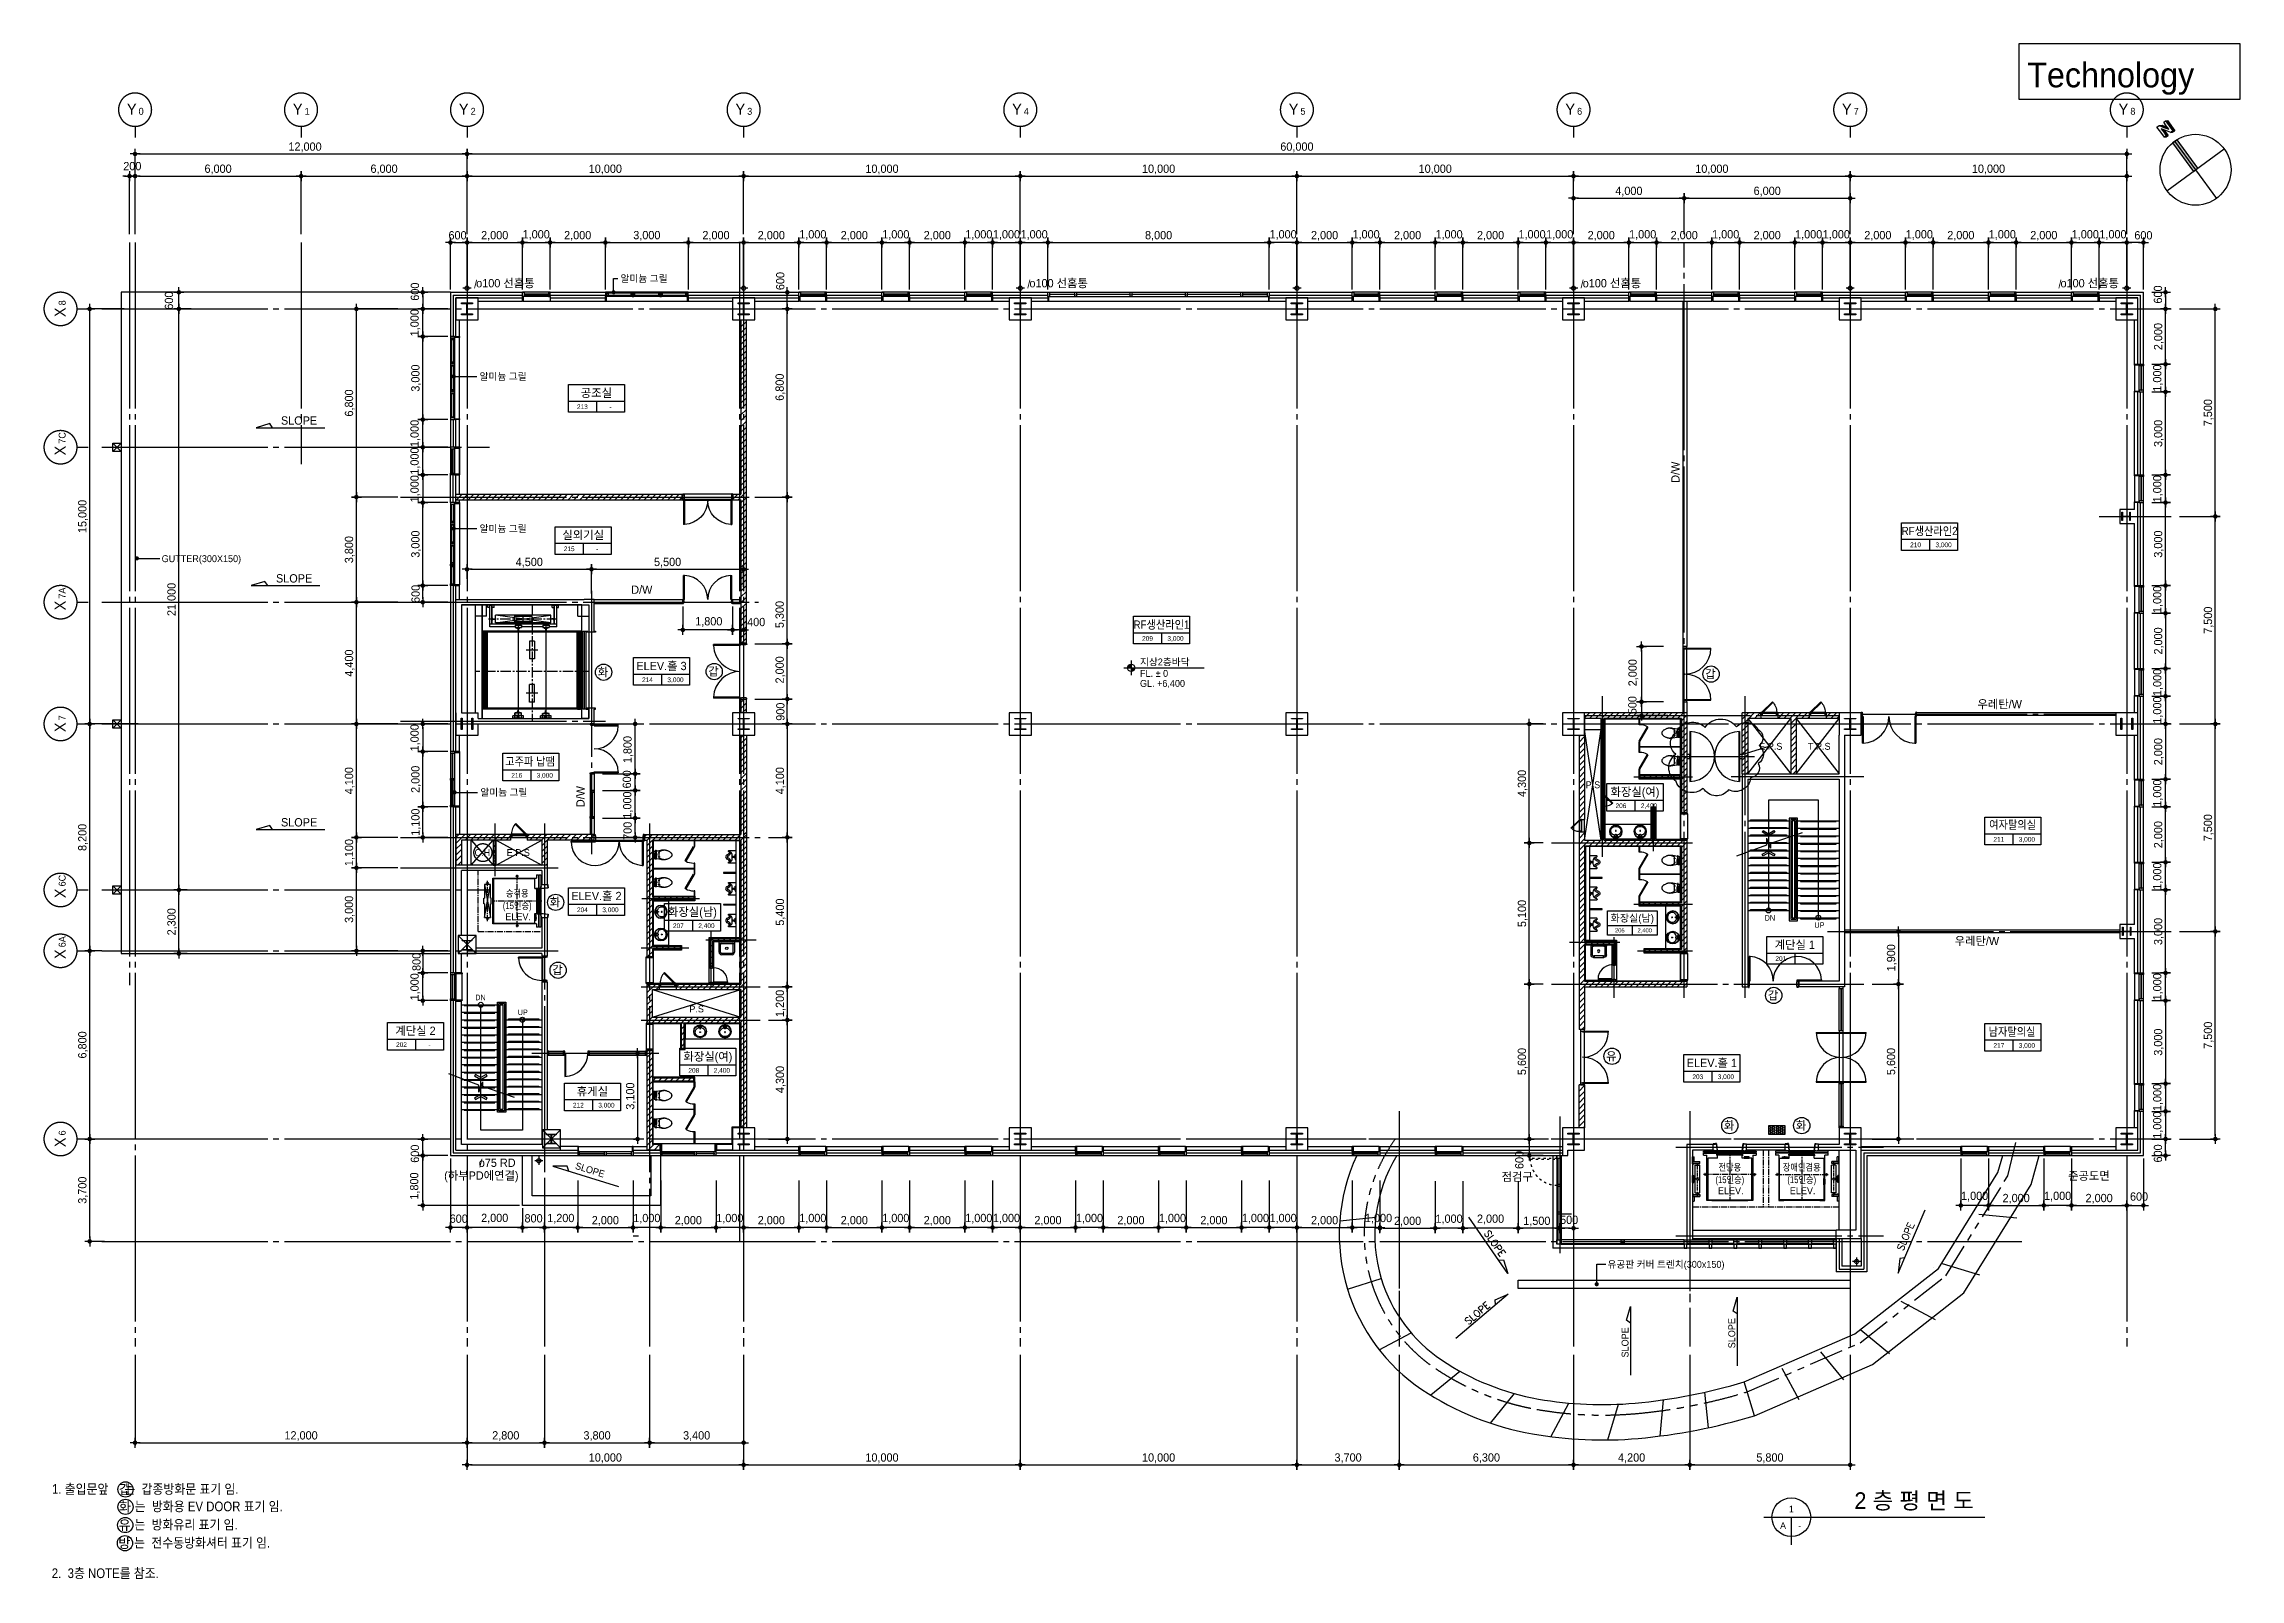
# Model space of a CAD drawing. Extents: x 14074245 to 14153635, y -1806033 to -1750552.
import ezdxf
from ezdxf.enums import TextEntityAlignment as Align

# ---------------------------------------------------------------- set-up
doc = ezdxf.new("R2010")
doc.units = 0
doc.header["$LTSCALE"] = 100
doc.header["$MEASUREMENT"] = 0
doc.header["$PDSIZE"] = -10
for name, pattern in [('CEN', [66, 60, -2, 2, -2]), ('CENTER', [7.5, 5, -1, 0.5, -1]), ('CENTER2', [1.125, 0.75, -0.125, 0.125, -0.125]), ('DASH_10', [2.028, 0.812, -1.216]), ('HIDDEN', [0.375, 0.25, -0.125]), ('PHANTOM', [2.5, 1.25, -0.25, 0.25, -0.25, 0.25, -0.25])]:
    doc.linetypes.add(name, pattern=pattern)
doc.layers.get('0').update_dxf_attribs({"linetype": 'CONTINUOUS'})
doc.layers.get('Defpoints').update_dxf_attribs({"linetype": 'CONTINUOUS'})
for name, color, linetype in [('0-내벽고정식', 7, 'CONTINUOUS'), ('0-지붕나누기', 6, 'CONTINUOUS'), ('0-캐노피', 6, 'CONTINUOUS'), ('4WID', 4, 'CONTINUOUS'), ('8', 8, 'CONTINUOUS'), ('AINFO', 1, 'CONTINUOUS'), ('AXIS', 7, 'CEN'), ('CEN', 1, 'CEN'), ('COL', 2, 'CONTINUOUS'), ('col2', 3, 'CONTINUOUS'), ('DIM', 7, 'CONTINUOUS'), ('DOOR', 4, 'CONTINUOUS'), ('EL4', 6, 'CONTINUOUS'), ('elev', 7, 'CONTINUOUS'), ('EQP', 1, 'CONTINUOUS'), ('FIN', 5, 'CONTINUOUS'), ('HAT', 5, 'CONTINUOUS'), ('HOISTWAY', 9, 'CONTINUOUS'), ('IN', 6, 'CONTINUOUS'), ('K-TOILET', 11, 'CONTINUOUS'), ('LEVEL-1', 4, 'CONTINUOUS'), ('ST', 3, 'CONTINUOUS'), ('SY2', 7, 'CONTINUOUS'), ('SYM', 7, 'CONTINUOUS'), ('TE2', 3, 'CONTINUOUS'), ('TEX', 3, 'CONTINUOUS'), ('TEXT', 2, 'CONTINUOUS'), ('TEXT1', 7, 'CONTINUOUS'), ('TEXT2', 7, 'CONTINUOUS'), ('TILE', 5, 'CONTINUOUS'), ('TITLE', 3, 'CONTINUOUS'), ('TO', 6, 'CONTINUOUS'), ('WALL', 2, 'CONTINUOUS'), ('WALL-1', 7, 'CONTINUOUS'), ('WALL-UNKNOWN', 3, 'CONTINUOUS'), ('WALLBR', 3, 'CONTINUOUS'), ('WID', 4, 'CONTINUOUS'), ('WINE', 8, 'CONTINUOUS'), ('우수드레인', 8, 'CONTINUOUS'), ('지시선', 7, 'CONTINUOUS')]:
    doc.layers.add(name, color=color, linetype=linetype)
doc.styles.add('GHS', font='romans', dxfattribs={"bigfont": 'ghs'})
doc.styles.add('HY울를도M', font='HYWULM.TTF')
doc.styles.add('굴림', font='H2HDRM.TTF')
doc.styles.add('돋음', font='Dotum.ttf', dxfattribs={"height": 3})
doc.dimstyles.new('DIM100', dxfattribs={"dimtxt": 300, "dimasz": 120, "dimexe": 1, "dimexo": 100, "dimgap": 60, "dimtad": 1, "dimdec": 4, "dimzin": 0, "dimdsep": 46, "dimlunit": 6, "dimtxsty": '굴림', "dimblk": 'DOTT', "dimcen": 0.09, "dimadec": 0, "dimazin": 0, "dimtfac": 1, "dimtdec": 4, "dimtofl": 0, "dimtmove": 2, "dimatfit": 2, "dimldrblk": 'DOTT', "dimfxl": 1, "dimtolj": 1, "dimtzin": 0, "dimarcsym": 0})
doc.dimstyles.new('DIM50', dxfattribs={"dimscale": 50, "dimtxt": 3, "dimasz": 1.2, "dimexe": 1, "dimexo": 1, "dimgap": 0.6, "dimtad": 1, "dimdec": 4, "dimzin": 0, "dimdsep": 46, "dimlunit": 6, "dimtxsty": '굴림', "dimblk": 'DOTT', "dimcen": 0.09, "dimadec": 0, "dimazin": 0, "dimtfac": 1, "dimtdec": 4, "dimtofl": 0, "dimtmove": 2, "dimatfit": 2, "dimldrblk": 'DOTT', "dimfxl": 1, "dimtolj": 1, "dimtzin": 0, "dimarcsym": 0})
pattern_1 = [(45, (1399293.02, -3034316.96), (-106.0660172, 106.0660172), [])]
pattern_2 = [(45, (1399293.02, -3034316.96), (-106.0660172, 106.0660172), [])]
pattern_3 = [(45, (1315193.02, -3034316.96), (-106.0660172, 106.0660172), [])]

msp = doc.modelspace()

# ---------------------------------------------------------------- texts
at = {"layer": 'SYM', "style": 'HY울를도M'}
for s, p in [('1', (14137413.61477, -1803498.15773)), ('A', (14137113.61477, -1804098.15773)), ('-', (14137713.61477, -1804098.15773))]:
    msp.add_text(s, height=240, dxfattribs=at).set_placement(p, align=Align.MIDDLE_CENTER)
at = {"layer": 'TE2'}
for height, rotation, style, p in [(300, 359.9305975771, 'HY울를도M', (14083467.72801, -1764162.38207)), (300, 359.9305975771, 'HY울를도M', (14083288.72801, -1769866.76488)), (300, 359.9305975771, 'HY울를도M', (14083468.72801, -1778683.76488)), (250, 342.6294353298, 'HY울를도M', (14093985.76799, -1791245.09881)), (250, 66.7795039369, 'GHS', (14141547.28019, -1793650.24641)), (250, 304.81690313, 'GHS', (14126695.20657, -1793900.78197)), (250, 40.0377251469, 'GHS', (14126060.30464, -1796423.26415)), (250, 90, 'HY울를도M', (14131401.86412, -1797479.5193)), (250, 90, 'HY울를도M', (14135259.52907, -1797146.99731))]:
    msp.add_text('SLOPE', height=height, rotation=rotation, dxfattribs=dict(at, style=style)).set_placement(p, align=Align.MIDDLE_CENTER)
at = {"layer": 'TEXT', "style": 'HY울를도M'}
for s, height, p in [('지상2층바닥', 250, (14113867.06639, -1773013.52963)), ('GL. +6,400', 250, (14113867.06639, -1773788.85741)), ('FL. %%p 0', 250, (14113867.06639, -1773426.49556)), ('갑', 350, (14076951.81464, -1802965.89634)), ('화', 350, (14076951.81464, -1803596.79387)), ('유', 350, (14076942.01464, -1804254.09387)), ('방', 350, (14076932.21464, -1804911.39387))]:
    msp.add_text(s, height=height, dxfattribs=at).set_placement(p)
for s, p in [('E.P.S', (14136671.86731, -1775937.41273)), ('T.P.S', (14138421.86731, -1775937.41273)), ('P.S', (14130239.53432, -1777328.57588)), ('C.H', (14090093.33482, -1779778.57588)), ('E.P.S', (14091393.33482, -1779778.57588)), ('ELEV.', (14091387.66129, -1782095.88025)), ('P.S', (14097839.53432, -1785428.57588)), ('ELEV.', (14135222.66129, -1791999.31539)), ('ELEV.', (14137822.66129, -1791999.31539))]:
    msp.add_text(s, height=250, dxfattribs=at).set_placement(p, align=Align.MIDDLE)
at = {"layer": 'TEXT', "style": 'HY울를도M', "width": 0.85}
for s, p in [('승객용', (14091354.53432, -1781243.19188)), ('(15인승)', (14091354.53432, -1781713.39198)), ('전망용', (14135189.53432, -1791146.62701)), ('장애인겸용', (14137789.53432, -1791146.62701)), ('(15인승)', (14135189.53432, -1791616.82711)), ('(15인승)', (14137789.53432, -1791616.82711))]:
    msp.add_text(s, height=250, dxfattribs=at).set_placement(p, align=Align.MIDDLE)
at = {"layer": 'TEXT', "style": 'HY울를도M', "width": 0.9}
for s, p in [('1. 출입문앞     는  갑종방화문 표기 임.', (14074537.65583, -1802777.41848)), ('는  방화용 EV DOOR 표기 임.', (14077522.77218, -1803407.41848)), ('는  전수동방화셔터 표기 임.', (14077503.17218, -1804722.01848)), ('는  방화유리 표기 임.', (14077512.97218, -1804064.71848)), ('2.  3층 NOTE를 참조.', (14074527.85583, -1805821.9315))]:
    msp.add_text(s, height=350, dxfattribs=at).set_placement(p, align=Align.MIDDLE_LEFT)
at = {"layer": 'TEXT1', "ltscale": 0.85, "style": 'HY울를도M'}
msp.add_text('Technology', height=892.41075, dxfattribs=at).set_placement((14145940.20175, -1752120.93997))
at = {"layer": 'TEXT1', "style": 'HY울를도M'}
for s, p in [('/', (14089849.13136, -1759226.14039)), ('o100 선홈통', (14090927.13136, -1759189.14039)), ('/', (14109849.13136, -1759226.14039)), ('o100 선홈통', (14110927.13136, -1759189.14039)), ('/', (14129849.13136, -1759226.14039)), ('o100 선홈통', (14130927.13136, -1759189.14039)), ('/', (14147121.94278, -1759226.14039)), ('o100 선홈통', (14148199.94278, -1759189.14039)), ('o75 RD', (14090629.61276, -1790989.51028)), ('/', (14090040.61276, -1790998.51028))]:
    msp.add_text(s, height=300, dxfattribs=at).set_placement(p, align=Align.MIDDLE)
for s, height, p in [('공조실', 300, (14094216.14205, -1763315.03679)), ('실외기실', 300, (14093739.64085, -1768449.65727)), ('D/W', 300, (14095857.59105, -1770425.63265)), ('ELEV.홀 3', 300, (14096569.02394, -1773183.80876)), ('우레탄/W', 300, (14144945.00115, -1774562.95563)), ('화장실(여)', 300, (14131760.95654, -1777736.22402)), ('ELEV.홀 2', 300, (14094217.80309, -1781496.65545)), ('화장실(남)', 300, (14097687.35737, -1782071.54271)), ('화장실(남)', 266.404627, (14131662.58158, -1782277.92651)), ('계단실 1', 300, (14137539.90736, -1783258.75795)), ('우레탄/W', 300, (14144121.64583, -1783122.98905)), ('계단실 2', 300, (14087676.71127, -1786368.14032)), ('화장실(여)', 300, (14098245.94048, -1787299.39652)), ('ELEV.홀 1', 300, (14134539.53432, -1787530.86573)), ('휴게실', 300, (14094071.80309, -1788557.65545)), ('점검구', 300, (14127503.20069, -1791642.4843))]:
    msp.add_text(s, height=height, dxfattribs=at).set_placement(p, align=Align.CENTER)
at = {"layer": 'TEXT1', "color": 2, "style": 'HY울를도M'}
for s, height, p in [('213', 170, (14093709.39409, -1763664.16672)), ('215', 170, (14093234.49965, -1768798.78719)), ('210', 170, (14141904.3609, -1768654.95868)), ('209', 170, (14114137.91262, -1772038.69583)), ('214', 170, (14096062.27598, -1773532.93868)), ('216', 170, (14091336.69483, -1776985.43849)), ('206', 170, (14131254.20859, -1778085.35395)), ('211', 170, (14144914.22843, -1779298.98846)), ('204', 170, (14093711.05513, -1781845.78538)), ('207', 170, (14097180.60942, -1782420.67263)), ('205', 150.962622, (14131212.58158, -1782587.95927)), ('201', 170, (14137033.1594, -1783607.88787)), ('202', 170, (14087169.96331, -1786717.27025)), ('217', 170, (14144914.22843, -1786749.04089)), ('208', 170, (14097739.19253, -1787648.52644)), ('203', 170, (14134032.78636, -1787879.99565)), ('212', 170, (14093565.05513, -1788906.78538))]:
    msp.add_text(s, height=height, dxfattribs=at).set_placement(p, align=Align.MIDDLE_CENTER)
at = {"layer": 'TEXT1', "style": 'HY울를도M'}
for s, height, p in [('-', 170, (14094722.89, -1763664.16672)), ('-', 170, (14094247.99556, -1768798.78719)), ('3,000', 170, (14142917.85681, -1768654.95868)), ('3,000', 170, (14115151.40853, -1772038.69583)), ('3,000', 170, (14097075.77189, -1773532.93868)), ('3,000', 170, (14092350.19074, -1776985.43849)), ('2,400', 170, (14132267.7045, -1778085.35395)), ('3,000', 170, (14145927.72434, -1779298.98846)), ('3,000', 170, (14094724.55104, -1781845.78538)), ('2,400', 170, (14098194.10533, -1782420.67263)), ('2,400', 150.962622, (14132112.58158, -1782587.95927)), ('-', 170, (14138071.80469, -1783584.86083)), ('-', 170, (14088183.45922, -1786717.27025)), ('3,000', 170, (14145927.72434, -1786749.04089)), ('2,400', 170, (14098752.68844, -1787648.52644)), ('3,000', 170, (14135046.28227, -1787879.99565)), ('3,000', 170, (14094578.55104, -1788906.78538))]:
    msp.add_text(s, height=height, dxfattribs=at).set_placement(p, align=Align.MIDDLE_CENTER)
for p in [(14133372.57395, -1766030.28086), (14093790.12036, -1777753.73947)]:
    msp.add_text('D/W', height=300, rotation=90, dxfattribs=at).set_placement(p, align=Align.CENTER)
at = {"layer": 'TEXT1', "style": 'HY울를도M', "width": 0.9}
for s, p in [('RF생산라인2', (14142411.10885, -1768305.82876)), ('RF생산라인1', (14114644.66057, -1771689.56591)), ('고주파 납땜', (14091818.12776, -1776636.30856)), ('여자탈의실', (14145411.54773, -1778918.87409)), ('남자탈의실', (14145391.05377, -1786399.91097))]:
    msp.add_text(s, height=300, dxfattribs=at).set_placement(p, align=Align.CENTER)
at = {"layer": 'TEXT1', "style": 'HY울를도M'}
for s, p in [('화', (14094264.11987, -1773405.59448)), ('갑', (14098260.5498, -1773381.90613)), ('갑', (14134298.12023, -1773475.02797)), ('화', (14092530.79414, -1781722.51475)), ('갑', (14092620.55916, -1784174.85869)), ('갑', (14136563.23823, -1785087.98589)), ('유', (14130717.55916, -1787287.37168)), ('화', (14134976.0754, -1789792.05084)), ('화', (14134976.0754, -1789792.05084)), ('화', (14137576.0754, -1789792.05084)), ('화', (14137576.0754, -1789792.05084)), ('(하부PD에연결)', (14088713.29093, -1791600.52812))]:
    msp.add_text(s, height=300, dxfattribs=at).set_placement(p)
msp.add_text('준공도면', height=299.97, dxfattribs=at).set_placement((14148923.83774, -1791608.09506), align=Align.RIGHT)
at = {"layer": 'TEXT2', "style": 'HY울를도M'}
for s, p in [('알미늄 그릴', (14095088.9037, -1759029.59637)), ('알미늄 그릴', (14089993.23704, -1762569.59637)), ('알미늄 그릴', (14089993.23704, -1768069.59637)), ('GUTTER(300X150)', (14078501.03338, -1769155.73611)), ('알미늄 그릴', (14090021.45538, -1777601.35989)), ('유공판 커버 트렌치(300x150)', (14130765.65815, -1794658.70795))]:
    msp.add_text(s, height=250, dxfattribs=at).set_placement(p, align=Align.MIDDLE_LEFT)
at = {"layer": 'TITLE', "color": 4, "style": 'HY울를도M'}
for s, p in [('DN', (14136449.03733, -1782238.4928)), ('UP', (14138249.03733, -1782496.05949)), ('DN', (14089837.53964, -1785112.70885)), ('UP', (14091373.34365, -1785650.85218))]:
    msp.add_text(s, height=200, dxfattribs=at).set_placement(p)
at = {"layer": 'TITLE', "style": 'HY울를도M'}
msp.add_text('2 층 평 면 도', height=600, dxfattribs=at).set_placement((14144013.61477, -1803678.15773), align=Align.BOTTOM_RIGHT)

# ---------------------------------------------------------------- blocks, each defined once
blk = doc.blocks.new('승객용15인승')
at = {"layer": 'elev', "color": 8, "ltscale": 5}
for p, q in [((-1994, 44), (-1994, 60)), ((-1926, 60), (-1994, 60)), ((-1968, 44), (-1994, 44)), ((-1968, 0), (-1968, 44)), ((-1952, 0), (-1952, 44)), ((-1952, 44), (-1926, 44)), ((-1926, 44), (-1926, 60)), ((-2095, -700), (-2095, -500)), ((-2095, -500), (-2070, -500)), ((-2070, -700), (-2095, -700)), ((-2070, 0), (-1850, -1200)), ((-2070, -1200), (-1850, 0)), ((-2070, 0), (-2070, -500)), ((-1850, 0), (-2070, 0)), ((-2070, -700), (-2070, -1200)), ((-1850, -500), (-1850, 0)), ((-1825, -500), (-1850, -500)), ((-1850, -1200), (-1850, -700)), ((-1850, -700), (-1825, -700)), ((-1825, -700), (-1825, -500)), ((-2070, -1200), (-1850, -1200)), ((-1994, -1244), (-1994, -1260)), ((-1968, -1244), (-1994, -1244)), ((-1926, -1260), (-1994, -1260)), ((-1968, -1200), (-1968, -1244)), ((-1952, -1200), (-1952, -1244)), ((-1952, -1244), (-1926, -1244)), ((-1926, -1244), (-1926, -1260))]:
    blk.add_line(p, q, dxfattribs=at)
at = {"layer": 'elev', "color": 4, "ltscale": 5}
for p, q in [((-90, -1550), (-90, 350)), ((-90, 350), (-35, 350)), ((-35, 350), (-35, -600)), ((-90, -600), (-45, -600)), ((-80, -1065), (-80, -135)), ((-80, -135), (-45, -135)), ((-45, -1065), (-45, -135)), ((-35, -600), (-35, -1550)), ((-35, -1550), (-90, -1550)), ((-80, -1065), (-45, -1065))]:
    blk.add_line(p, q, dxfattribs=at)
at = {"layer": 'HOISTWAY', "color": 1, "linetype": 'CENTER2', "ltscale": 3}
for p, q in [((-1960, -1326), (-1960, 127)), ((-885, -1550), (-885, 350)), ((0, -600), (-1770, -600))]:
    blk.add_line(p, q, dxfattribs=at)
at = {"layer": 'HOISTWAY', "ltscale": 5}
for p, q in [((-1770, 230), (-185, 230)), ((-1770, -1430), (-1770, 230)), ((-245, 200), (-1745, 200)), ((-1745, 200), (-1745, -1400)), ((-919, 290), (-919, 306)), ((-851, 306), (-919, 306)), ((-893, 290), (-919, 290)), ((-893, 250), (-893, 290)), ((-893, 250), (-877, 250)), ((-877, 290), (-851, 290)), ((-877, 250), (-877, 290)), ((-851, 290), (-851, 306)), ((-245, -150), (-245, 200)), ((-185, 350), (-185, 230)), ((-185, 350), (-115, 350)), ((-115, 350), (-115, -1550)), ((-245, -150), (-185, -150)), ((-185, -150), (-185, -120)), ((-180, -1065), (-180, -135)), ((-180, -135), (-145, -135)), ((-180, -600), (-145, -600)), ((-145, -1065), (-145, -135)), ((-185, -1430), (-1770, -1430)), ((-1745, -1400), (-245, -1400)), ((-893, -1490), (-919, -1490)), ((-919, -1490), (-919, -1506)), ((-851, -1506), (-919, -1506)), ((-893, -1450), (-877, -1450)), ((-893, -1450), (-893, -1490)), ((-877, -1450), (-877, -1490)), ((-877, -1490), (-851, -1490)), ((-851, -1490), (-851, -1506)), ((-245, -1400), (-245, -1050)), ((-245, -1050), (-185, -1050)), ((-185, -1050), (-185, -1080)), ((-185, -1430), (-185, -1550)), ((-115, -1550), (-185, -1550)), ((-180, -1065), (-145, -1065))]:
    blk.add_line(p, q, dxfattribs=at)
at = {"layer": 'HOISTWAY', "ltscale": 200}
for p, q in [((-268, -1206), (-172, -1206)), ((-245, -1296), (-195, -1116)), ((-195, -1296), (-245, -1116))]:
    blk.add_line(p, q, dxfattribs=at)
at = {"layer": 'HOISTWAY'}
blk.add_lwpolyline([(-195, -1296), (-195, -1116), (-245, -1116), (-245, -1296)], close=True, dxfattribs=at)
blk = doc.blocks.new('DOTT')
for p, q in [((-1.5, 0), (1.5, 0)), ((0, 1.5), (0, -1.5))]:
    blk.add_line(p, q)
at = {"color": 6, "const_width": 0.68}
blk.add_lwpolyline([(-0.34, 0, 1), (0.34, 0, 1)], format="xyb", close=True, dxfattribs=at)
blk = doc.blocks.new('*D22')
at = {"layer": 'Defpoints', "color": 0, "lineweight": -3}
for p in [(14149540, -1754529), (14089540, -1757729), (14149540, -1757729)]:
    blk.add_point(p, dxfattribs=at)
at = {"layer": 'DIM', "color": 7, "lineweight": -2}
for p, q in [((14089540, -1757429), (14089540, -1754429)), ((14149540, -1757429), (14149540, -1754429)), ((14089660, -1754529), (14149420, -1754529))]:
    blk.add_line(p, q, dxfattribs=at)
at = {"layer": 'DIM', "color": 7, "lineweight": -2, "xscale": 120, "yscale": 120, "zscale": 120, "rotation": 180}
blk.add_blockref('DOTT', (14089540, -1754529), dxfattribs=at)
at = {"layer": 'DIM', "color": 7, "lineweight": -2, "xscale": 120, "yscale": 120, "zscale": 120}
blk.add_blockref('DOTT', (14149540, -1754529), dxfattribs=at)
at = {"layer": 'DIM', "color": 3, "insert": (14119540, -1754290), "char_height": 300, "attachment_point": 5, "style": '굴림'}
blk.add_mtext('\\A1;60,000', dxfattribs=at)
blk = doc.blocks.new('*D23')
at = {"layer": 'Defpoints', "color": 0, "lineweight": -3}
for p in [(14099540, -1755329), (14089540, -1757729), (14099540, -1757729)]:
    blk.add_point(p, dxfattribs=at)
at = {"layer": 'DIM', "color": 7, "lineweight": -2}
for p, q in [((14089540, -1757429), (14089540, -1755229)), ((14099540, -1757429), (14099540, -1755229)), ((14089660, -1755329), (14099420, -1755329))]:
    blk.add_line(p, q, dxfattribs=at)
at = {"layer": 'DIM', "color": 7, "lineweight": -2, "xscale": 120, "yscale": 120, "zscale": 120, "rotation": 180}
blk.add_blockref('DOTT', (14089540, -1755329), dxfattribs=at)
at = {"layer": 'DIM', "color": 7, "lineweight": -2, "xscale": 120, "yscale": 120, "zscale": 120}
blk.add_blockref('DOTT', (14099540, -1755329), dxfattribs=at)
at = {"layer": 'DIM', "color": 3, "insert": (14094540, -1755090), "char_height": 300, "attachment_point": 5, "style": '굴림'}
blk.add_mtext('\\A1;10,000', dxfattribs=at)
blk = doc.blocks.new('*D24')
at = {"layer": 'Defpoints', "color": 0, "lineweight": -3}
for p in [(14109540, -1755329), (14099540, -1757729), (14109540, -1757729)]:
    blk.add_point(p, dxfattribs=at)
at = {"layer": 'DIM', "color": 7, "lineweight": -2}
for p, q in [((14099540, -1757429), (14099540, -1755229)), ((14109540, -1757429), (14109540, -1755229)), ((14099660, -1755329), (14109420, -1755329))]:
    blk.add_line(p, q, dxfattribs=at)
at = {"layer": 'DIM', "color": 7, "lineweight": -2, "xscale": 120, "yscale": 120, "zscale": 120, "rotation": 180}
blk.add_blockref('DOTT', (14099540, -1755329), dxfattribs=at)
at = {"layer": 'DIM', "color": 7, "lineweight": -2, "xscale": 120, "yscale": 120, "zscale": 120}
blk.add_blockref('DOTT', (14109540, -1755329), dxfattribs=at)
at = {"layer": 'DIM', "color": 3, "insert": (14104540, -1755090), "char_height": 300, "attachment_point": 5, "style": '굴림'}
blk.add_mtext('\\A1;10,000', dxfattribs=at)
blk = doc.blocks.new('*D25')
at = {"layer": 'Defpoints', "color": 0, "lineweight": -3}
for p in [(14119540, -1755329), (14109540, -1757729), (14119540, -1757729)]:
    blk.add_point(p, dxfattribs=at)
at = {"layer": 'DIM', "color": 7, "lineweight": -2}
for p, q in [((14109540, -1757429), (14109540, -1755229)), ((14119540, -1757429), (14119540, -1755229)), ((14109660, -1755329), (14119420, -1755329))]:
    blk.add_line(p, q, dxfattribs=at)
at = {"layer": 'DIM', "color": 7, "lineweight": -2, "xscale": 120, "yscale": 120, "zscale": 120, "rotation": 180}
blk.add_blockref('DOTT', (14109540, -1755329), dxfattribs=at)
at = {"layer": 'DIM', "color": 7, "lineweight": -2, "xscale": 120, "yscale": 120, "zscale": 120}
blk.add_blockref('DOTT', (14119540, -1755329), dxfattribs=at)
at = {"layer": 'DIM', "color": 3, "insert": (14114540, -1755090), "char_height": 300, "attachment_point": 5, "style": '굴림'}
blk.add_mtext('\\A1;10,000', dxfattribs=at)
blk = doc.blocks.new('*D26')
at = {"layer": 'Defpoints', "color": 0, "lineweight": -3}
for p in [(14149540, -1755329), (14139540, -1757729), (14149540, -1757729)]:
    blk.add_point(p, dxfattribs=at)
at = {"layer": 'DIM', "color": 7, "lineweight": -2}
for p, q in [((14139540, -1757429), (14139540, -1755229)), ((14149540, -1757429), (14149540, -1755229)), ((14139660, -1755329), (14149420, -1755329))]:
    blk.add_line(p, q, dxfattribs=at)
at = {"layer": 'DIM', "color": 7, "lineweight": -2, "xscale": 120, "yscale": 120, "zscale": 120, "rotation": 180}
blk.add_blockref('DOTT', (14139540, -1755329), dxfattribs=at)
at = {"layer": 'DIM', "color": 7, "lineweight": -2, "xscale": 120, "yscale": 120, "zscale": 120}
blk.add_blockref('DOTT', (14149540, -1755329), dxfattribs=at)
at = {"layer": 'DIM', "color": 3, "insert": (14144540, -1755090), "char_height": 300, "attachment_point": 5, "style": '굴림'}
blk.add_mtext('\\A1;10,000', dxfattribs=at)
blk = doc.blocks.new('*D27')
at = {"layer": 'Defpoints', "color": 0, "lineweight": -3}
for p in [(14129540, -1755329), (14119540, -1757729), (14129540, -1757729)]:
    blk.add_point(p, dxfattribs=at)
at = {"layer": 'DIM', "color": 7, "lineweight": -2}
for p, q in [((14119540, -1757429), (14119540, -1755229)), ((14129540, -1757429), (14129540, -1755229)), ((14119660, -1755329), (14129420, -1755329))]:
    blk.add_line(p, q, dxfattribs=at)
at = {"layer": 'DIM', "color": 7, "lineweight": -2, "xscale": 120, "yscale": 120, "zscale": 120, "rotation": 180}
blk.add_blockref('DOTT', (14119540, -1755329), dxfattribs=at)
at = {"layer": 'DIM', "color": 7, "lineweight": -2, "xscale": 120, "yscale": 120, "zscale": 120}
blk.add_blockref('DOTT', (14129540, -1755329), dxfattribs=at)
at = {"layer": 'DIM', "color": 3, "insert": (14124540, -1755090), "char_height": 300, "attachment_point": 5, "style": '굴림'}
blk.add_mtext('\\A1;10,000', dxfattribs=at)
blk = doc.blocks.new('*D28')
at = {"layer": 'Defpoints', "color": 0, "lineweight": -3}
for p in [(14139540, -1755329), (14129540, -1757729), (14139540, -1757729)]:
    blk.add_point(p, dxfattribs=at)
at = {"layer": 'DIM', "color": 7, "lineweight": -2}
for p, q in [((14129540, -1757429), (14129540, -1755229)), ((14139540, -1757429), (14139540, -1755229)), ((14129660, -1755329), (14139420, -1755329))]:
    blk.add_line(p, q, dxfattribs=at)
at = {"layer": 'DIM', "color": 7, "lineweight": -2, "xscale": 120, "yscale": 120, "zscale": 120, "rotation": 180}
blk.add_blockref('DOTT', (14129540, -1755329), dxfattribs=at)
at = {"layer": 'DIM', "color": 7, "lineweight": -2, "xscale": 120, "yscale": 120, "zscale": 120}
blk.add_blockref('DOTT', (14139540, -1755329), dxfattribs=at)
at = {"layer": 'DIM', "color": 3, "insert": (14134540, -1755090), "char_height": 300, "attachment_point": 5, "style": '굴림'}
blk.add_mtext('\\A1;10,000', dxfattribs=at)
blk = doc.blocks.new('*D29')
at = {"layer": 'Defpoints', "color": 0, "lineweight": -3}
for p in [(14075899, -1760129), (14077440, -1760129), (14077948, -1775129)]:
    blk.add_point(p, dxfattribs=at)
at = {"layer": 'DIM', "color": 7, "lineweight": -2}
for p, q in [((14077140, -1760129), (14075799, -1760129)), ((14075899, -1775009), (14075899, -1760249)), ((14077648, -1775129), (14075799, -1775129))]:
    blk.add_line(p, q, dxfattribs=at)
at = {"layer": 'DIM', "color": 7, "lineweight": -2, "xscale": 120, "yscale": 120, "zscale": 120}
for p, rotation in [((14075899, -1760129), 90), ((14075899, -1775129), 270)]:
    blk.add_blockref('DOTT', p, dxfattribs=dict(at, rotation=rotation))
at = {"layer": 'DIM', "color": 3, "insert": (14075660, -1767629), "char_height": 300, "attachment_point": 5, "rotation": 90, "style": '굴림'}
blk.add_mtext('\\A1;15,000', dxfattribs=at)
blk = doc.blocks.new('*D30')
at = {"layer": 'Defpoints', "color": 0, "lineweight": -3, "ltscale": 3}
for p in [(14085540, -1766929), (14087140, -1766929), (14087140, -1770729)]:
    blk.add_point(p, dxfattribs=at)
at = {"layer": 'DIM', "color": 7, "lineweight": -2, "ltscale": 3}
for p, q in [((14087040, -1766929), (14085539, -1766929)), ((14085540, -1770609), (14085540, -1767049)), ((14087040, -1770729), (14085539, -1770729))]:
    blk.add_line(p, q, dxfattribs=at)
at = {"layer": 'DIM', "color": 7, "lineweight": -2, "ltscale": 3, "xscale": 120, "yscale": 120, "zscale": 120}
for p, rotation in [((14085540, -1766929), 90), ((14085540, -1770729), 270)]:
    blk.add_blockref('DOTT', p, dxfattribs=dict(at, rotation=rotation))
at = {"layer": 'DIM', "color": 3, "ltscale": 3, "insert": (14085300, -1768829), "char_height": 300, "attachment_point": 5, "rotation": 90, "style": '굴림'}
blk.add_mtext('\\A1;3,800', dxfattribs=at)
blk = doc.blocks.new('*D31')
at = {"layer": 'Defpoints', "color": 0, "lineweight": -3, "ltscale": 3}
for p in [(14085540, -1770729), (14087140, -1770729), (14087140, -1775129)]:
    blk.add_point(p, dxfattribs=at)
at = {"layer": 'DIM', "color": 7, "lineweight": -2, "ltscale": 3}
for p, q in [((14087040, -1770729), (14085539, -1770729)), ((14085540, -1775009), (14085540, -1770849)), ((14087040, -1775129), (14085539, -1775129))]:
    blk.add_line(p, q, dxfattribs=at)
at = {"layer": 'DIM', "color": 7, "lineweight": -2, "ltscale": 3, "xscale": 120, "yscale": 120, "zscale": 120}
for p, rotation in [((14085540, -1770729), 90), ((14085540, -1775129), 270)]:
    blk.add_blockref('DOTT', p, dxfattribs=dict(at, rotation=rotation))
at = {"layer": 'DIM', "color": 3, "ltscale": 3, "insert": (14085301, -1772929), "char_height": 300, "attachment_point": 5, "rotation": 90, "style": '굴림'}
blk.add_mtext('\\A1;4,400', dxfattribs=at)
blk = doc.blocks.new('*D32')
at = {"layer": 'Defpoints', "color": 0, "lineweight": -3}
for p in [(14075899, -1775129), (14077040, -1775129), (14076634, -1783329)]:
    blk.add_point(p, dxfattribs=at)
at = {"layer": 'DIM', "color": 7, "lineweight": -2}
for p, q in [((14076740, -1775129), (14075799, -1775129)), ((14075899, -1783209), (14075899, -1775249)), ((14076334, -1783329), (14075799, -1783329))]:
    blk.add_line(p, q, dxfattribs=at)
at = {"layer": 'DIM', "color": 7, "lineweight": -2, "xscale": 120, "yscale": 120, "zscale": 120}
for p, rotation in [((14075899, -1775129), 90), ((14075899, -1783329), 270)]:
    blk.add_blockref('DOTT', p, dxfattribs=dict(at, rotation=rotation))
at = {"layer": 'DIM', "color": 3, "insert": (14075660, -1779229), "char_height": 300, "attachment_point": 5, "rotation": 90, "style": '굴림'}
blk.add_mtext('\\A1;8,200', dxfattribs=at)
blk = doc.blocks.new('*D33')
at = {"layer": 'Defpoints', "color": 0, "lineweight": -3, "ltscale": 3}
for p in [(14085540, -1775129), (14087140, -1775129), (14087140, -1779229)]:
    blk.add_point(p, dxfattribs=at)
at = {"layer": 'DIM', "color": 7, "lineweight": -2, "ltscale": 3}
for p, q in [((14087040, -1775129), (14085539, -1775129)), ((14085540, -1779109), (14085540, -1775249)), ((14087040, -1779229), (14085539, -1779229))]:
    blk.add_line(p, q, dxfattribs=at)
at = {"layer": 'DIM', "color": 7, "lineweight": -2, "ltscale": 3, "xscale": 120, "yscale": 120, "zscale": 120}
for p, rotation in [((14085540, -1775129), 90), ((14085540, -1779229), 270)]:
    blk.add_blockref('DOTT', p, dxfattribs=dict(at, rotation=rotation))
at = {"layer": 'DIM', "color": 3, "ltscale": 3, "insert": (14085301, -1777179), "char_height": 300, "attachment_point": 5, "rotation": 90, "style": '굴림'}
blk.add_mtext('\\A1;4,100', dxfattribs=at)
blk = doc.blocks.new('*D34')
at = {"layer": 'Defpoints', "color": 0, "lineweight": -3, "ltscale": 3}
for p in [(14085540, -1779229), (14087140, -1779229), (14087140, -1780329)]:
    blk.add_point(p, dxfattribs=at)
at = {"layer": 'DIM', "color": 7, "lineweight": -2, "ltscale": 3}
for p, q in [((14087040, -1779229), (14085539, -1779229)), ((14085540, -1780209), (14085540, -1779349)), ((14087040, -1780329), (14085539, -1780329))]:
    blk.add_line(p, q, dxfattribs=at)
at = {"layer": 'DIM', "color": 7, "lineweight": -2, "ltscale": 3, "xscale": 120, "yscale": 120, "zscale": 120}
for p, rotation in [((14085540, -1779229), 90), ((14085540, -1780329), 270)]:
    blk.add_blockref('DOTT', p, dxfattribs=dict(at, rotation=rotation))
at = {"layer": 'DIM', "color": 3, "ltscale": 3, "insert": (14085301, -1779779), "char_height": 300, "attachment_point": 5, "rotation": 90, "style": '굴림'}
blk.add_mtext('\\A1;1,100', dxfattribs=at)
blk = doc.blocks.new('*D35')
at = {"layer": 'Defpoints', "color": 0, "lineweight": -3, "ltscale": 3}
for p in [(14085540, -1780329), (14087140, -1780329), (14087140, -1783329)]:
    blk.add_point(p, dxfattribs=at)
at = {"layer": 'DIM', "color": 7, "lineweight": -2, "ltscale": 3}
for p, q in [((14087040, -1780329), (14085539, -1780329)), ((14085540, -1783209), (14085540, -1780449)), ((14087040, -1783329), (14085539, -1783329))]:
    blk.add_line(p, q, dxfattribs=at)
at = {"layer": 'DIM', "color": 7, "lineweight": -2, "ltscale": 3, "xscale": 120, "yscale": 120, "zscale": 120}
for p, rotation in [((14085540, -1780329), 90), ((14085540, -1783329), 270)]:
    blk.add_blockref('DOTT', p, dxfattribs=dict(at, rotation=rotation))
at = {"layer": 'DIM', "color": 3, "ltscale": 3, "insert": (14085300, -1781829), "char_height": 300, "attachment_point": 5, "rotation": 90, "style": '굴림'}
blk.add_mtext('\\A1;3,000', dxfattribs=at)
blk = doc.blocks.new('*D36')
at = {"layer": 'Defpoints', "color": 0, "lineweight": -3}
for p in [(14151140, -1760129), (14152740, -1760129), (14151140, -1767629)]:
    blk.add_point(p, dxfattribs=at)
at = {"layer": 'DIM', "color": 7, "lineweight": -2}
for p, q in [((14151440, -1760129), (14152840, -1760129)), ((14152740, -1767509), (14152740, -1760249)), ((14151440, -1767629), (14152840, -1767629))]:
    blk.add_line(p, q, dxfattribs=at)
at = {"layer": 'DIM', "color": 7, "lineweight": -2, "xscale": 120, "yscale": 120, "zscale": 120}
for p, rotation in [((14152740, -1760129), 90), ((14152740, -1767629), 270)]:
    blk.add_blockref('DOTT', p, dxfattribs=dict(at, rotation=rotation))
at = {"layer": 'DIM', "color": 3, "insert": (14152501, -1763879), "char_height": 300, "attachment_point": 5, "rotation": 90, "style": '굴림'}
blk.add_mtext('\\A1;7,500', dxfattribs=at)
blk = doc.blocks.new('*D37')
at = {"layer": 'Defpoints', "color": 0, "lineweight": -3}
for p in [(14151140, -1775129), (14152740, -1775129), (14151140, -1782629)]:
    blk.add_point(p, dxfattribs=at)
at = {"layer": 'DIM', "color": 7, "lineweight": -2}
for p, q in [((14151440, -1775129), (14152840, -1775129)), ((14152740, -1782509), (14152740, -1775249)), ((14151440, -1782629), (14152840, -1782629))]:
    blk.add_line(p, q, dxfattribs=at)
at = {"layer": 'DIM', "color": 7, "lineweight": -2, "xscale": 120, "yscale": 120, "zscale": 120}
for p, rotation in [((14152740, -1775129), 90), ((14152740, -1782629), 270)]:
    blk.add_blockref('DOTT', p, dxfattribs=dict(at, rotation=rotation))
at = {"layer": 'DIM', "color": 3, "insert": (14152501, -1778879), "char_height": 300, "attachment_point": 5, "rotation": 90, "style": '굴림'}
blk.add_mtext('\\A1;7,500', dxfattribs=at)
blk = doc.blocks.new('*D38')
at = {"layer": 'Defpoints', "color": 0, "lineweight": -3}
for p in [(14151140, -1782629), (14152740, -1782629), (14151140, -1790129)]:
    blk.add_point(p, dxfattribs=at)
at = {"layer": 'DIM', "color": 7, "lineweight": -2}
for p, q in [((14151440, -1782629), (14152840, -1782629)), ((14152740, -1790009), (14152740, -1782749)), ((14151440, -1790129), (14152840, -1790129))]:
    blk.add_line(p, q, dxfattribs=at)
at = {"layer": 'DIM', "color": 7, "lineweight": -2, "xscale": 120, "yscale": 120, "zscale": 120}
for p, rotation in [((14152740, -1782629), 90), ((14152740, -1790129), 270)]:
    blk.add_blockref('DOTT', p, dxfattribs=dict(at, rotation=rotation))
at = {"layer": 'DIM', "color": 3, "insert": (14152501, -1786379), "char_height": 300, "attachment_point": 5, "rotation": 90, "style": '굴림'}
blk.add_mtext('\\A1;7,500', dxfattribs=at)
blk = doc.blocks.new('*D39')
at = {"layer": 'Defpoints', "color": 0, "lineweight": -3}
for p in [(14151140, -1767629), (14152740, -1767629), (14151140, -1775129)]:
    blk.add_point(p, dxfattribs=at)
at = {"layer": 'DIM', "color": 7, "lineweight": -2}
for p, q in [((14151440, -1767629), (14152840, -1767629)), ((14152740, -1775009), (14152740, -1767749)), ((14151440, -1775129), (14152840, -1775129))]:
    blk.add_line(p, q, dxfattribs=at)
at = {"layer": 'DIM', "color": 7, "lineweight": -2, "xscale": 120, "yscale": 120, "zscale": 120}
for p, rotation in [((14152740, -1767629), 90), ((14152740, -1775129), 270)]:
    blk.add_blockref('DOTT', p, dxfattribs=dict(at, rotation=rotation))
at = {"layer": 'DIM', "color": 3, "insert": (14152501, -1771379), "char_height": 300, "attachment_point": 5, "rotation": 90, "style": '굴림'}
blk.add_mtext('\\A1;7,500', dxfattribs=at)
blk = doc.blocks.new('*D40')
at = {"layer": 'Defpoints', "color": 0, "lineweight": -3}
for p in [(14133740, -1797629), (14139540, -1797629), (14139540, -1801906)]:
    blk.add_point(p, dxfattribs=at)
at = {"layer": 'DIM', "color": 7, "lineweight": -2}
for p, q in [((14133740, -1797929), (14133740, -1802006)), ((14139540, -1797929), (14139540, -1802006)), ((14133860, -1801906), (14139420, -1801906))]:
    blk.add_line(p, q, dxfattribs=at)
at = {"layer": 'DIM', "color": 7, "lineweight": -2, "xscale": 120, "yscale": 120, "zscale": 120, "rotation": 180}
blk.add_blockref('DOTT', (14133740, -1801906), dxfattribs=at)
at = {"layer": 'DIM', "color": 7, "lineweight": -2, "xscale": 120, "yscale": 120, "zscale": 120}
blk.add_blockref('DOTT', (14139540, -1801906), dxfattribs=at)
at = {"layer": 'DIM', "color": 3, "insert": (14136640, -1801667), "char_height": 300, "attachment_point": 5, "style": '굴림'}
blk.add_mtext('\\A1;5,800', dxfattribs=at)
blk = doc.blocks.new('*D41')
at = {"layer": 'Defpoints', "color": 0, "lineweight": -3}
for p in [(14129540, -1797629), (14133740, -1799506), (14133740, -1801906)]:
    blk.add_point(p, dxfattribs=at)
at = {"layer": 'DIM', "color": 7, "lineweight": -2}
for p, q in [((14129540, -1797929), (14129540, -1802006)), ((14133740, -1799806), (14133740, -1802006)), ((14129660, -1801906), (14133620, -1801906))]:
    blk.add_line(p, q, dxfattribs=at)
at = {"layer": 'DIM', "color": 7, "lineweight": -2, "xscale": 120, "yscale": 120, "zscale": 120, "rotation": 180}
blk.add_blockref('DOTT', (14129540, -1801906), dxfattribs=at)
at = {"layer": 'DIM', "color": 7, "lineweight": -2, "xscale": 120, "yscale": 120, "zscale": 120}
blk.add_blockref('DOTT', (14133740, -1801906), dxfattribs=at)
at = {"layer": 'DIM', "color": 3, "insert": (14131640, -1801667), "char_height": 300, "attachment_point": 5, "style": '굴림'}
blk.add_mtext('\\A1;4,200', dxfattribs=at)
blk = doc.blocks.new('*D42')
at = {"layer": 'Defpoints', "color": 0, "lineweight": -3}
for p in [(14119540, -1799506), (14123240, -1799506), (14123240, -1801906)]:
    blk.add_point(p, dxfattribs=at)
at = {"layer": 'DIM', "color": 7, "lineweight": -2}
for p, q in [((14119540, -1799806), (14119540, -1802006)), ((14123240, -1799806), (14123240, -1802006)), ((14119660, -1801906), (14123120, -1801906))]:
    blk.add_line(p, q, dxfattribs=at)
at = {"layer": 'DIM', "color": 7, "lineweight": -2, "xscale": 120, "yscale": 120, "zscale": 120, "rotation": 180}
blk.add_blockref('DOTT', (14119540, -1801906), dxfattribs=at)
at = {"layer": 'DIM', "color": 7, "lineweight": -2, "xscale": 120, "yscale": 120, "zscale": 120}
blk.add_blockref('DOTT', (14123240, -1801906), dxfattribs=at)
at = {"layer": 'DIM', "color": 3, "insert": (14121390, -1801667), "char_height": 300, "attachment_point": 5, "style": '굴림'}
blk.add_mtext('\\A1;3,700', dxfattribs=at)
blk = doc.blocks.new('*D43')
at = {"layer": 'Defpoints', "color": 0, "lineweight": -3}
for p in [(14123240, -1797629), (14129540, -1797629), (14129540, -1801906)]:
    blk.add_point(p, dxfattribs=at)
at = {"layer": 'DIM', "color": 7, "lineweight": -2}
for p, q in [((14123240, -1797929), (14123240, -1802006)), ((14129540, -1797929), (14129540, -1802006)), ((14123360, -1801906), (14129420, -1801906))]:
    blk.add_line(p, q, dxfattribs=at)
at = {"layer": 'DIM', "color": 7, "lineweight": -2, "xscale": 120, "yscale": 120, "zscale": 120, "rotation": 180}
blk.add_blockref('DOTT', (14123240, -1801906), dxfattribs=at)
at = {"layer": 'DIM', "color": 7, "lineweight": -2, "xscale": 120, "yscale": 120, "zscale": 120}
blk.add_blockref('DOTT', (14129540, -1801906), dxfattribs=at)
at = {"layer": 'DIM', "color": 3, "insert": (14126390, -1801667), "char_height": 300, "attachment_point": 5, "style": '굴림'}
blk.add_mtext('\\A1;6,300', dxfattribs=at)
blk = doc.blocks.new('*D44')
at = {"layer": 'Defpoints', "color": 0, "lineweight": -3}
for p in [(14109540, -1797629), (14119540, -1797629), (14119540, -1801906)]:
    blk.add_point(p, dxfattribs=at)
at = {"layer": 'DIM', "color": 7, "lineweight": -2}
for p, q in [((14109540, -1797929), (14109540, -1802006)), ((14119540, -1797929), (14119540, -1802006)), ((14109660, -1801906), (14119420, -1801906))]:
    blk.add_line(p, q, dxfattribs=at)
at = {"layer": 'DIM', "color": 7, "lineweight": -2, "xscale": 120, "yscale": 120, "zscale": 120, "rotation": 180}
blk.add_blockref('DOTT', (14109540, -1801906), dxfattribs=at)
at = {"layer": 'DIM', "color": 7, "lineweight": -2, "xscale": 120, "yscale": 120, "zscale": 120}
blk.add_blockref('DOTT', (14119540, -1801906), dxfattribs=at)
at = {"layer": 'DIM', "color": 3, "insert": (14114540, -1801667), "char_height": 300, "attachment_point": 5, "style": '굴림'}
blk.add_mtext('\\A1;10,000', dxfattribs=at)
blk = doc.blocks.new('*D45')
at = {"layer": 'Defpoints', "color": 0, "lineweight": -3}
for p in [(14089540, -1797629), (14099540, -1797629), (14099540, -1801906)]:
    blk.add_point(p, dxfattribs=at)
at = {"layer": 'DIM', "color": 7, "lineweight": -2}
for p, q in [((14089540, -1797929), (14089540, -1802006)), ((14099540, -1797929), (14099540, -1802006)), ((14089660, -1801906), (14099420, -1801906))]:
    blk.add_line(p, q, dxfattribs=at)
at = {"layer": 'DIM', "color": 7, "lineweight": -2, "xscale": 120, "yscale": 120, "zscale": 120, "rotation": 180}
blk.add_blockref('DOTT', (14089540, -1801906), dxfattribs=at)
at = {"layer": 'DIM', "color": 7, "lineweight": -2, "xscale": 120, "yscale": 120, "zscale": 120}
blk.add_blockref('DOTT', (14099540, -1801906), dxfattribs=at)
at = {"layer": 'DIM', "color": 3, "insert": (14094540, -1801667), "char_height": 300, "attachment_point": 5, "style": '굴림'}
blk.add_mtext('\\A1;10,000', dxfattribs=at)
blk = doc.blocks.new('*D46')
at = {"layer": 'Defpoints', "color": 0, "lineweight": -3}
for p in [(14099540, -1797629), (14109540, -1797629), (14109540, -1801906)]:
    blk.add_point(p, dxfattribs=at)
at = {"layer": 'DIM', "color": 7, "lineweight": -2}
for p, q in [((14099540, -1797929), (14099540, -1802006)), ((14109540, -1797929), (14109540, -1802006)), ((14099660, -1801906), (14109420, -1801906))]:
    blk.add_line(p, q, dxfattribs=at)
at = {"layer": 'DIM', "color": 7, "lineweight": -2, "xscale": 120, "yscale": 120, "zscale": 120, "rotation": 180}
blk.add_blockref('DOTT', (14099540, -1801906), dxfattribs=at)
at = {"layer": 'DIM', "color": 7, "lineweight": -2, "xscale": 120, "yscale": 120, "zscale": 120}
blk.add_blockref('DOTT', (14109540, -1801906), dxfattribs=at)
at = {"layer": 'DIM', "color": 3, "insert": (14104540, -1801667), "char_height": 300, "attachment_point": 5, "style": '굴림'}
blk.add_mtext('\\A1;10,000', dxfattribs=at)
blk = doc.blocks.new('*D47')
at = {"layer": 'Defpoints', "color": 0, "lineweight": -3}
for p in [(14089540, -1797629), (14092340, -1797629), (14092340, -1801106)]:
    blk.add_point(p, dxfattribs=at)
at = {"layer": 'DIM', "color": 7, "lineweight": -2}
for p, q in [((14089540, -1797929), (14089540, -1801206)), ((14092340, -1797929), (14092340, -1801206)), ((14089660, -1801106), (14092220, -1801106))]:
    blk.add_line(p, q, dxfattribs=at)
at = {"layer": 'DIM', "color": 7, "lineweight": -2, "xscale": 120, "yscale": 120, "zscale": 120, "rotation": 180}
blk.add_blockref('DOTT', (14089540, -1801106), dxfattribs=at)
at = {"layer": 'DIM', "color": 7, "lineweight": -2, "xscale": 120, "yscale": 120, "zscale": 120}
blk.add_blockref('DOTT', (14092340, -1801106), dxfattribs=at)
at = {"layer": 'DIM', "color": 3, "insert": (14090940, -1800867), "char_height": 300, "attachment_point": 5, "style": '굴림'}
blk.add_mtext('\\A1;2,800', dxfattribs=at)
blk = doc.blocks.new('*D48')
at = {"layer": 'Defpoints', "color": 0, "lineweight": -3}
for p in [(14092340, -1797629), (14096140, -1797629), (14096140, -1801106)]:
    blk.add_point(p, dxfattribs=at)
at = {"layer": 'DIM', "color": 7, "lineweight": -2}
for p, q in [((14092340, -1797929), (14092340, -1801206)), ((14096140, -1797929), (14096140, -1801206)), ((14092460, -1801106), (14096020, -1801106))]:
    blk.add_line(p, q, dxfattribs=at)
at = {"layer": 'DIM', "color": 7, "lineweight": -2, "xscale": 120, "yscale": 120, "zscale": 120, "rotation": 180}
blk.add_blockref('DOTT', (14092340, -1801106), dxfattribs=at)
at = {"layer": 'DIM', "color": 7, "lineweight": -2, "xscale": 120, "yscale": 120, "zscale": 120}
blk.add_blockref('DOTT', (14096140, -1801106), dxfattribs=at)
at = {"layer": 'DIM', "color": 3, "insert": (14094240, -1800867), "char_height": 300, "attachment_point": 5, "style": '굴림'}
blk.add_mtext('\\A1;3,800', dxfattribs=at)
blk = doc.blocks.new('*D49')
at = {"layer": 'Defpoints', "color": 0, "lineweight": -3}
for p in [(14096140, -1797629), (14099540, -1797629), (14099540, -1801106)]:
    blk.add_point(p, dxfattribs=at)
at = {"layer": 'DIM', "color": 7, "lineweight": -2}
for p, q in [((14096140, -1797929), (14096140, -1801206)), ((14099540, -1797929), (14099540, -1801206)), ((14096260, -1801106), (14099420, -1801106))]:
    blk.add_line(p, q, dxfattribs=at)
at = {"layer": 'DIM', "color": 7, "lineweight": -2, "xscale": 120, "yscale": 120, "zscale": 120, "rotation": 180}
blk.add_blockref('DOTT', (14096140, -1801106), dxfattribs=at)
at = {"layer": 'DIM', "color": 7, "lineweight": -2, "xscale": 120, "yscale": 120, "zscale": 120}
blk.add_blockref('DOTT', (14099540, -1801106), dxfattribs=at)
at = {"layer": 'DIM', "color": 3, "insert": (14097840, -1800867), "char_height": 300, "attachment_point": 5, "style": '굴림'}
blk.add_mtext('\\A1;3,400', dxfattribs=at)
blk = doc.blocks.new('*D50')
at = {"layer": 'Defpoints', "color": 0, "lineweight": -3}
for p in [(14127940, -1784529), (14128740, -1784529), (14128740, -1790129)]:
    blk.add_point(p, dxfattribs=at)
at = {"layer": 'DIM', "color": 7, "lineweight": -2}
for p, q in [((14128440, -1784529), (14127840, -1784529)), ((14127940, -1790009), (14127940, -1784649)), ((14128440, -1790129), (14127840, -1790129))]:
    blk.add_line(p, q, dxfattribs=at)
at = {"layer": 'DIM', "color": 7, "lineweight": -2, "xscale": 120, "yscale": 120, "zscale": 120}
for p, rotation in [((14127940, -1784529), 90), ((14127940, -1790129), 270)]:
    blk.add_blockref('DOTT', p, dxfattribs=dict(at, rotation=rotation))
at = {"layer": 'DIM', "color": 3, "insert": (14127700, -1787329), "char_height": 300, "attachment_point": 5, "rotation": 90, "style": '굴림'}
blk.add_mtext('\\A1;5,600', dxfattribs=at)
blk = doc.blocks.new('*D51')
at = {"layer": 'Defpoints', "color": 0, "lineweight": -3}
for p in [(14127940, -1779429), (14128740, -1779429), (14128740, -1784529)]:
    blk.add_point(p, dxfattribs=at)
at = {"layer": 'DIM', "color": 7, "lineweight": -2}
for p, q in [((14128440, -1779429), (14127840, -1779429)), ((14127940, -1784409), (14127940, -1779549)), ((14128440, -1784529), (14127840, -1784529))]:
    blk.add_line(p, q, dxfattribs=at)
at = {"layer": 'DIM', "color": 7, "lineweight": -2, "xscale": 120, "yscale": 120, "zscale": 120}
for p, rotation in [((14127940, -1779429), 90), ((14127940, -1784529), 270)]:
    blk.add_blockref('DOTT', p, dxfattribs=dict(at, rotation=rotation))
at = {"layer": 'DIM', "color": 3, "insert": (14127701, -1781979), "char_height": 300, "attachment_point": 5, "rotation": 90, "style": '굴림'}
blk.add_mtext('\\A1;5,100', dxfattribs=at)
blk = doc.blocks.new('*D52')
at = {"layer": 'Defpoints', "color": 0, "lineweight": -3}
for p in [(14127940, -1775129), (14128740, -1775129), (14128740, -1779429)]:
    blk.add_point(p, dxfattribs=at)
at = {"layer": 'DIM', "color": 7, "lineweight": -2}
for p, q in [((14128440, -1775129), (14127840, -1775129)), ((14127940, -1779309), (14127940, -1775249)), ((14128440, -1779429), (14127840, -1779429))]:
    blk.add_line(p, q, dxfattribs=at)
at = {"layer": 'DIM', "color": 7, "lineweight": -2, "xscale": 120, "yscale": 120, "zscale": 120}
for p, rotation in [((14127940, -1775129), 90), ((14127940, -1779429), 270)]:
    blk.add_blockref('DOTT', p, dxfattribs=dict(at, rotation=rotation))
at = {"layer": 'DIM', "color": 3, "insert": (14127700, -1777279), "char_height": 300, "attachment_point": 5, "rotation": 90, "style": '굴림'}
blk.add_mtext('\\A1;4,300', dxfattribs=at)
blk = doc.blocks.new('TT1')
at = {"layer": 'TEXT1'}
for p, q in [((-1013, -600), (1013, -600)), ((0, -600), (0, -1000))]:
    blk.add_line(p, q, dxfattribs=at)
blk.add_lwpolyline([(-1013, 0), (1013, 0), (1013, -1000), (-1013, -1000)], close=True, dxfattribs=at)
blk = doc.blocks.new('A$C6C934309')
at = {"layer": 'ST'}
for p, q in [((271, 860), (0, 1579)), ((436, 860), (193, 760)), ((306, 760), (193, 760)), ((436, 860), (271, 860)), ((568, 0), (306, 760))]:
    blk.add_line(p, q, dxfattribs=at)
blk = doc.blocks.new('aw-1000-325')
at = {"layer": 'WID', "color": 8}
for p, q in [((970, 325), (0, 325)), ((0, 150), (1000, 150)), ((0, 0), (1000, 0))]:
    blk.add_line(p, q, dxfattribs=at)
at = {"layer": 'WID'}
for points in [[(0, 325), (30, 325), (30, 150), (0, 150)], [(60, 150), (0, 150), (0, 0), (60, 0)], [(60, 63), (940, 63), (940, 87), (60, 87)], [(940, 150), (1000, 150), (1000, 0), (940, 0)], [(970, 325), (1000, 325), (1000, 150), (970, 150)]]:
    blk.add_lwpolyline(points, close=True, dxfattribs=at)
blk = doc.blocks.new('aw-8000-325')
at = {"layer": 'WID'}
for points in [[(0, 0), (60, 0), (60, -150), (0, -150)], [(970, 0), (1030, 0), (1030, -150), (970, -150)], [(2970, 0), (3030, 0), (3030, -150), (2970, -150)], [(4970, 0), (5030, 0), (5030, -150), (4970, -150)], [(6970, 0), (7030, 0), (7030, -150), (6970, -150)], [(7940, 0), (8000, 0), (8000, -150), (7940, -150)], [(0, -325), (30, -325), (30, -150), (0, -150)], [(970, -69), (970, -81), (60, -81), (60, -69)], [(2970, -69), (2970, -81), (1030, -81), (1030, -69)], [(4970, -69), (4970, -81), (3030, -81), (3030, -69)], [(6970, -69), (6970, -81), (5030, -81), (5030, -69)], [(7030, -69), (7030, -81), (7940, -81), (7940, -69)], [(7970, -325), (8000, -325), (8000, -150), (7970, -150)]]:
    blk.add_lwpolyline(points, close=True, dxfattribs=at)
at = {"layer": 'WINE'}
for p, q in [((0, 0), (8000, 0)), ((0, -150), (8000, -150)), ((0, -325), (8000, -325))]:
    blk.add_line(p, q, dxfattribs=at)
blk = doc.blocks.new('*D53')
at = {"layer": 'Defpoints', "color": 0, "lineweight": -3, "ltscale": 3}
for p in [(14118540, -1757729), (14110540, -1759529), (14118540, -1759529)]:
    blk.add_point(p, dxfattribs=at)
at = {"layer": 'DIM', "color": 7, "lineweight": -2, "ltscale": 3}
for p, q in [((14110540, -1759429), (14110540, -1757728)), ((14110660, -1757729), (14118420, -1757729)), ((14118540, -1759429), (14118540, -1757728))]:
    blk.add_line(p, q, dxfattribs=at)
at = {"layer": 'DIM', "color": 7, "lineweight": -2, "ltscale": 3, "xscale": 120, "yscale": 120, "zscale": 120, "rotation": 180}
blk.add_blockref('DOTT', (14110540, -1757729), dxfattribs=at)
at = {"layer": 'DIM', "color": 7, "lineweight": -2, "ltscale": 3, "xscale": 120, "yscale": 120, "zscale": 120}
blk.add_blockref('DOTT', (14118540, -1757729), dxfattribs=at)
at = {"layer": 'DIM', "color": 3, "ltscale": 3, "insert": (14114540, -1757490), "char_height": 300, "attachment_point": 5, "style": '굴림'}
blk.add_mtext('\\A1;8,000', dxfattribs=at)
blk = doc.blocks.new('*D54')
at = {"layer": 'Defpoints', "color": 0, "lineweight": -3, "ltscale": 3}
for p in [(14110540, -1757729), (14109540, -1759529), (14110540, -1759529)]:
    blk.add_point(p, dxfattribs=at)
at = {"layer": 'DIM', "color": 7, "lineweight": -2, "ltscale": 3}
for p, q in [((14109540, -1759429), (14109540, -1757728)), ((14109660, -1757729), (14110420, -1757729)), ((14110540, -1759429), (14110540, -1757728))]:
    blk.add_line(p, q, dxfattribs=at)
at = {"layer": 'DIM', "color": 7, "lineweight": -2, "ltscale": 3, "xscale": 120, "yscale": 120, "zscale": 120, "rotation": 180}
blk.add_blockref('DOTT', (14109540, -1757729), dxfattribs=at)
at = {"layer": 'DIM', "color": 7, "lineweight": -2, "ltscale": 3, "xscale": 120, "yscale": 120, "zscale": 120}
blk.add_blockref('DOTT', (14110540, -1757729), dxfattribs=at)
at = {"layer": 'DIM', "color": 3, "ltscale": 3, "insert": (14110040, -1757459), "char_height": 300, "attachment_point": 5, "style": '굴림'}
blk.add_mtext('\\A1;1,000', dxfattribs=at)
blk = doc.blocks.new('*D55')
at = {"layer": 'Defpoints', "color": 0, "lineweight": -3, "ltscale": 3}
for p in [(14118540, -1757729), (14118540, -1759529), (14119540, -1759529)]:
    blk.add_point(p, dxfattribs=at)
at = {"layer": 'DIM', "color": 7, "lineweight": -2, "ltscale": 3}
for p, q in [((14118540, -1759429), (14118540, -1757728)), ((14119420, -1757729), (14118660, -1757729)), ((14119540, -1759429), (14119540, -1757728))]:
    blk.add_line(p, q, dxfattribs=at)
at = {"layer": 'DIM', "color": 7, "lineweight": -2, "ltscale": 3, "xscale": 120, "yscale": 120, "zscale": 120, "rotation": 180}
blk.add_blockref('DOTT', (14118540, -1757729), dxfattribs=at)
at = {"layer": 'DIM', "color": 7, "lineweight": -2, "ltscale": 3, "xscale": 120, "yscale": 120, "zscale": 120}
blk.add_blockref('DOTT', (14119540, -1757729), dxfattribs=at)
at = {"layer": 'DIM', "color": 3, "ltscale": 3, "insert": (14119040, -1757459), "char_height": 300, "attachment_point": 5, "style": '굴림'}
blk.add_mtext('\\A1;1,000', dxfattribs=at)
blk = doc.blocks.new('*D56')
at = {"layer": 'Defpoints', "color": 0, "lineweight": -3}
for p in [(14128740, -1790129), (14127940, -1790729), (14128740, -1790729)]:
    blk.add_point(p, dxfattribs=at)
at = {"layer": 'DIM', "color": 7, "lineweight": -2}
for p, q in [((14128440, -1790129), (14127840, -1790129)), ((14127940, -1790249), (14127940, -1790609)), ((14128440, -1790729), (14127840, -1790729))]:
    blk.add_line(p, q, dxfattribs=at)
at = {"layer": 'DIM', "color": 7, "lineweight": -2, "xscale": 120, "yscale": 120, "zscale": 120}
for p, rotation in [((14127940, -1790129), 90), ((14127940, -1790729), 270)]:
    blk.add_blockref('DOTT', p, dxfattribs=dict(at, rotation=rotation))
at = {"layer": 'DIM', "color": 3, "insert": (14127582, -1790887), "char_height": 300, "attachment_point": 5, "rotation": 90, "style": '굴림'}
blk.add_mtext('\\A1;600', dxfattribs=at)
blk = doc.blocks.new('*D57')
at = {"layer": 'Defpoints', "color": 0, "lineweight": -3, "ltscale": 3}
for p in [(14144540, -1790729), (14146540, -1790729), (14146540, -1792529)]:
    blk.add_point(p, dxfattribs=at)
at = {"layer": 'DIM', "color": 7, "lineweight": -2, "ltscale": 3}
for p, q in [((14144540, -1790829), (14144540, -1792530)), ((14146540, -1790829), (14146540, -1792530)), ((14144660, -1792529), (14146420, -1792529))]:
    blk.add_line(p, q, dxfattribs=at)
at = {"layer": 'DIM', "color": 7, "lineweight": -2, "ltscale": 3, "xscale": 120, "yscale": 120, "zscale": 120, "rotation": 180}
blk.add_blockref('DOTT', (14144540, -1792529), dxfattribs=at)
at = {"layer": 'DIM', "color": 7, "lineweight": -2, "ltscale": 3, "xscale": 120, "yscale": 120, "zscale": 120}
blk.add_blockref('DOTT', (14146540, -1792529), dxfattribs=at)
at = {"layer": 'DIM', "color": 3, "ltscale": 3, "insert": (14145540, -1792290), "char_height": 300, "attachment_point": 5, "style": '굴림'}
blk.add_mtext('\\A1;2,000', dxfattribs=at)
blk = doc.blocks.new('*D58')
at = {"layer": 'Defpoints', "color": 0, "lineweight": -3, "ltscale": 3}
for p in [(14146540, -1790729), (14147540, -1790729), (14146540, -1792529)]:
    blk.add_point(p, dxfattribs=at)
at = {"layer": 'DIM', "color": 7, "lineweight": -2, "ltscale": 3}
for p, q in [((14146540, -1790829), (14146540, -1792530)), ((14147540, -1790829), (14147540, -1792530)), ((14147420, -1792529), (14146660, -1792529))]:
    blk.add_line(p, q, dxfattribs=at)
at = {"layer": 'DIM', "color": 7, "lineweight": -2, "ltscale": 3, "xscale": 120, "yscale": 120, "zscale": 120, "rotation": 180}
blk.add_blockref('DOTT', (14146540, -1792529), dxfattribs=at)
at = {"layer": 'DIM', "color": 7, "lineweight": -2, "ltscale": 3, "xscale": 120, "yscale": 120, "zscale": 120}
blk.add_blockref('DOTT', (14147540, -1792529), dxfattribs=at)
at = {"layer": 'DIM', "color": 3, "ltscale": 3, "insert": (14147040, -1792212), "char_height": 300, "attachment_point": 5, "style": '굴림'}
blk.add_mtext('\\A1;1,000', dxfattribs=at)
blk = doc.blocks.new('*D59')
at = {"layer": 'Defpoints', "color": 0, "lineweight": -3, "ltscale": 3}
for p in [(14149540, -1790729), (14150140, -1790729), (14150140, -1792529)]:
    blk.add_point(p, dxfattribs=at)
at = {"layer": 'DIM', "color": 7, "lineweight": -2, "ltscale": 3}
for p, q in [((14149540, -1790829), (14149540, -1792530)), ((14150140, -1790829), (14150140, -1792530)), ((14149660, -1792529), (14150020, -1792529))]:
    blk.add_line(p, q, dxfattribs=at)
at = {"layer": 'DIM', "color": 7, "lineweight": -2, "ltscale": 3, "xscale": 120, "yscale": 120, "zscale": 120, "rotation": 180}
blk.add_blockref('DOTT', (14149540, -1792529), dxfattribs=at)
at = {"layer": 'DIM', "color": 7, "lineweight": -2, "ltscale": 3, "xscale": 120, "yscale": 120, "zscale": 120}
blk.add_blockref('DOTT', (14150140, -1792529), dxfattribs=at)
at = {"layer": 'DIM', "color": 3, "ltscale": 3, "insert": (14149983, -1792210), "char_height": 300, "attachment_point": 5, "style": '굴림'}
blk.add_mtext('\\A1;600', dxfattribs=at)
blk = doc.blocks.new('*D60')
at = {"layer": 'Defpoints', "color": 0, "lineweight": -3, "ltscale": 3}
for p in [(14147540, -1790729), (14149540, -1790729), (14149540, -1792529)]:
    blk.add_point(p, dxfattribs=at)
at = {"layer": 'DIM', "color": 7, "lineweight": -2, "ltscale": 3}
for p, q in [((14147540, -1790829), (14147540, -1792530)), ((14149540, -1790829), (14149540, -1792530)), ((14147660, -1792529), (14149420, -1792529))]:
    blk.add_line(p, q, dxfattribs=at)
at = {"layer": 'DIM', "color": 7, "lineweight": -2, "ltscale": 3, "xscale": 120, "yscale": 120, "zscale": 120, "rotation": 180}
blk.add_blockref('DOTT', (14147540, -1792529), dxfattribs=at)
at = {"layer": 'DIM', "color": 7, "lineweight": -2, "ltscale": 3, "xscale": 120, "yscale": 120, "zscale": 120}
blk.add_blockref('DOTT', (14149540, -1792529), dxfattribs=at)
at = {"layer": 'DIM', "color": 3, "ltscale": 3, "insert": (14148540, -1792290), "char_height": 300, "attachment_point": 5, "style": '굴림'}
blk.add_mtext('\\A1;2,000', dxfattribs=at)
blk = doc.blocks.new('*D61')
at = {"layer": 'Defpoints', "color": 0, "lineweight": -3, "ltscale": 3}
for p in [(14096540, -1791529), (14098540, -1791529), (14098540, -1793329)]:
    blk.add_point(p, dxfattribs=at)
at = {"layer": 'DIM', "color": 7, "lineweight": -2, "ltscale": 3}
for p, q in [((14096540, -1791629), (14096540, -1793330)), ((14098540, -1791629), (14098540, -1793330)), ((14096660, -1793329), (14098420, -1793329))]:
    blk.add_line(p, q, dxfattribs=at)
at = {"layer": 'DIM', "color": 7, "lineweight": -2, "ltscale": 3, "xscale": 120, "yscale": 120, "zscale": 120, "rotation": 180}
blk.add_blockref('DOTT', (14096540, -1793329), dxfattribs=at)
at = {"layer": 'DIM', "color": 7, "lineweight": -2, "ltscale": 3, "xscale": 120, "yscale": 120, "zscale": 120}
blk.add_blockref('DOTT', (14098540, -1793329), dxfattribs=at)
at = {"layer": 'DIM', "color": 3, "ltscale": 3, "insert": (14097540, -1793090), "char_height": 300, "attachment_point": 5, "style": '굴림'}
blk.add_mtext('\\A1;2,000', dxfattribs=at)
blk = doc.blocks.new('*D62')
at = {"layer": 'Defpoints', "color": 0, "lineweight": -3, "ltscale": 3}
for p in [(14088940, -1790729), (14089540, -1791529), (14088940, -1793329)]:
    blk.add_point(p, dxfattribs=at)
at = {"layer": 'DIM', "color": 7, "lineweight": -2, "ltscale": 3}
for p, q in [((14088940, -1790829), (14088940, -1793330)), ((14089540, -1791629), (14089540, -1793330)), ((14089420, -1793329), (14089060, -1793329))]:
    blk.add_line(p, q, dxfattribs=at)
at = {"layer": 'DIM', "color": 7, "lineweight": -2, "ltscale": 3, "xscale": 120, "yscale": 120, "zscale": 120, "rotation": 180}
blk.add_blockref('DOTT', (14088940, -1793329), dxfattribs=at)
at = {"layer": 'DIM', "color": 7, "lineweight": -2, "ltscale": 3, "xscale": 120, "yscale": 120, "zscale": 120}
blk.add_blockref('DOTT', (14089540, -1793329), dxfattribs=at)
at = {"layer": 'DIM', "color": 3, "ltscale": 3, "insert": (14089240, -1793010), "char_height": 300, "attachment_point": 5, "style": '굴림'}
blk.add_mtext('\\A1;600', dxfattribs=at)
blk = doc.blocks.new('*D63')
at = {"layer": 'Defpoints', "color": 0, "lineweight": -3, "ltscale": 3}
for p in [(14098540, -1791529), (14099540, -1791529), (14098540, -1793329)]:
    blk.add_point(p, dxfattribs=at)
at = {"layer": 'DIM', "color": 7, "lineweight": -2, "ltscale": 3}
for p, q in [((14098540, -1791629), (14098540, -1793330)), ((14099540, -1791629), (14099540, -1793330)), ((14099420, -1793329), (14098660, -1793329))]:
    blk.add_line(p, q, dxfattribs=at)
at = {"layer": 'DIM', "color": 7, "lineweight": -2, "ltscale": 3, "xscale": 120, "yscale": 120, "zscale": 120, "rotation": 180}
blk.add_blockref('DOTT', (14098540, -1793329), dxfattribs=at)
at = {"layer": 'DIM', "color": 7, "lineweight": -2, "ltscale": 3, "xscale": 120, "yscale": 120, "zscale": 120}
blk.add_blockref('DOTT', (14099540, -1793329), dxfattribs=at)
at = {"layer": 'DIM', "color": 3, "ltscale": 3, "insert": (14099040, -1793012), "char_height": 300, "attachment_point": 5, "style": '굴림'}
blk.add_mtext('\\A1;1,000', dxfattribs=at)
blk = doc.blocks.new('*D64')
at = {"layer": 'Defpoints', "color": 0, "lineweight": -3, "ltscale": 3}
for p in [(14095540, -1791529), (14096540, -1791529), (14095540, -1793329)]:
    blk.add_point(p, dxfattribs=at)
at = {"layer": 'DIM', "color": 7, "lineweight": -2, "ltscale": 3}
for p, q in [((14095540, -1791629), (14095540, -1793330)), ((14096540, -1791629), (14096540, -1793330)), ((14096420, -1793329), (14095660, -1793329))]:
    blk.add_line(p, q, dxfattribs=at)
at = {"layer": 'DIM', "color": 7, "lineweight": -2, "ltscale": 3, "xscale": 120, "yscale": 120, "zscale": 120, "rotation": 180}
blk.add_blockref('DOTT', (14095540, -1793329), dxfattribs=at)
at = {"layer": 'DIM', "color": 7, "lineweight": -2, "ltscale": 3, "xscale": 120, "yscale": 120, "zscale": 120}
blk.add_blockref('DOTT', (14096540, -1793329), dxfattribs=at)
at = {"layer": 'DIM', "color": 3, "ltscale": 3, "insert": (14096040, -1793012), "char_height": 300, "attachment_point": 5, "style": '굴림'}
blk.add_mtext('\\A1;1,000', dxfattribs=at)
blk = doc.blocks.new('*D65')
at = {"layer": 'Defpoints', "color": 0, "lineweight": -3, "ltscale": 3}
for p in [(14105540, -1791528), (14107540, -1791528), (14107540, -1793328)]:
    blk.add_point(p, dxfattribs=at)
at = {"layer": 'DIM', "color": 7, "lineweight": -2, "ltscale": 3}
for p, q in [((14105540, -1791628), (14105540, -1793329)), ((14107540, -1791628), (14107540, -1793329)), ((14105660, -1793328), (14107420, -1793328))]:
    blk.add_line(p, q, dxfattribs=at)
at = {"layer": 'DIM', "color": 7, "lineweight": -2, "ltscale": 3, "xscale": 120, "yscale": 120, "zscale": 120, "rotation": 180}
blk.add_blockref('DOTT', (14105540, -1793328), dxfattribs=at)
at = {"layer": 'DIM', "color": 7, "lineweight": -2, "ltscale": 3, "xscale": 120, "yscale": 120, "zscale": 120}
blk.add_blockref('DOTT', (14107540, -1793328), dxfattribs=at)
at = {"layer": 'DIM', "color": 3, "ltscale": 3, "insert": (14106540, -1793089), "char_height": 300, "attachment_point": 5, "style": '굴림'}
blk.add_mtext('\\A1;2,000', dxfattribs=at)
blk = doc.blocks.new('*D66')
at = {"layer": 'Defpoints', "color": 0, "lineweight": -3, "ltscale": 3}
for p in [(14107540, -1791528), (14108540, -1791528), (14107540, -1793328)]:
    blk.add_point(p, dxfattribs=at)
at = {"layer": 'DIM', "color": 7, "lineweight": -2, "ltscale": 3}
for p, q in [((14107540, -1791628), (14107540, -1793329)), ((14108540, -1791628), (14108540, -1793329)), ((14108420, -1793328), (14107660, -1793328))]:
    blk.add_line(p, q, dxfattribs=at)
at = {"layer": 'DIM', "color": 7, "lineweight": -2, "ltscale": 3, "xscale": 120, "yscale": 120, "zscale": 120, "rotation": 180}
blk.add_blockref('DOTT', (14107540, -1793328), dxfattribs=at)
at = {"layer": 'DIM', "color": 7, "lineweight": -2, "ltscale": 3, "xscale": 120, "yscale": 120, "zscale": 120}
blk.add_blockref('DOTT', (14108540, -1793328), dxfattribs=at)
at = {"layer": 'DIM', "color": 3, "ltscale": 3, "insert": (14108040, -1793011), "char_height": 300, "attachment_point": 5, "style": '굴림'}
blk.add_mtext('\\A1;1,000', dxfattribs=at)
blk = doc.blocks.new('*D67')
at = {"layer": 'Defpoints', "color": 0, "lineweight": -3, "ltscale": 3}
for p in [(14102540, -1791528), (14104540, -1791528), (14104540, -1793328)]:
    blk.add_point(p, dxfattribs=at)
at = {"layer": 'DIM', "color": 7, "lineweight": -2, "ltscale": 3}
for p, q in [((14102540, -1791628), (14102540, -1793329)), ((14104540, -1791628), (14104540, -1793329)), ((14102660, -1793328), (14104420, -1793328))]:
    blk.add_line(p, q, dxfattribs=at)
at = {"layer": 'DIM', "color": 7, "lineweight": -2, "ltscale": 3, "xscale": 120, "yscale": 120, "zscale": 120, "rotation": 180}
blk.add_blockref('DOTT', (14102540, -1793328), dxfattribs=at)
at = {"layer": 'DIM', "color": 7, "lineweight": -2, "ltscale": 3, "xscale": 120, "yscale": 120, "zscale": 120}
blk.add_blockref('DOTT', (14104540, -1793328), dxfattribs=at)
at = {"layer": 'DIM', "color": 3, "ltscale": 3, "insert": (14103540, -1793089), "char_height": 300, "attachment_point": 5, "style": '굴림'}
blk.add_mtext('\\A1;2,000', dxfattribs=at)
blk = doc.blocks.new('*D68')
at = {"layer": 'Defpoints', "color": 0, "lineweight": -3, "ltscale": 3}
for p in [(14104540, -1791528), (14105540, -1791528), (14104540, -1793328)]:
    blk.add_point(p, dxfattribs=at)
at = {"layer": 'DIM', "color": 7, "lineweight": -2, "ltscale": 3}
for p, q in [((14104540, -1791628), (14104540, -1793329)), ((14105540, -1791628), (14105540, -1793329)), ((14105420, -1793328), (14104660, -1793328))]:
    blk.add_line(p, q, dxfattribs=at)
at = {"layer": 'DIM', "color": 7, "lineweight": -2, "ltscale": 3, "xscale": 120, "yscale": 120, "zscale": 120, "rotation": 180}
blk.add_blockref('DOTT', (14104540, -1793328), dxfattribs=at)
at = {"layer": 'DIM', "color": 7, "lineweight": -2, "ltscale": 3, "xscale": 120, "yscale": 120, "zscale": 120}
blk.add_blockref('DOTT', (14105540, -1793328), dxfattribs=at)
at = {"layer": 'DIM', "color": 3, "ltscale": 3, "insert": (14105040, -1793011), "char_height": 300, "attachment_point": 5, "style": '굴림'}
blk.add_mtext('\\A1;1,000', dxfattribs=at)
blk = doc.blocks.new('*D69')
at = {"layer": 'Defpoints', "color": 0, "lineweight": -3, "ltscale": 3}
for p in [(14099540, -1791528), (14101540, -1791528), (14101540, -1793328)]:
    blk.add_point(p, dxfattribs=at)
at = {"layer": 'DIM', "color": 7, "lineweight": -2, "ltscale": 3}
for p, q in [((14099540, -1791628), (14099540, -1793329)), ((14101540, -1791628), (14101540, -1793329)), ((14099660, -1793328), (14101420, -1793328))]:
    blk.add_line(p, q, dxfattribs=at)
at = {"layer": 'DIM', "color": 7, "lineweight": -2, "ltscale": 3, "xscale": 120, "yscale": 120, "zscale": 120, "rotation": 180}
blk.add_blockref('DOTT', (14099540, -1793328), dxfattribs=at)
at = {"layer": 'DIM', "color": 7, "lineweight": -2, "ltscale": 3, "xscale": 120, "yscale": 120, "zscale": 120}
blk.add_blockref('DOTT', (14101540, -1793328), dxfattribs=at)
at = {"layer": 'DIM', "color": 3, "ltscale": 3, "insert": (14100540, -1793089), "char_height": 300, "attachment_point": 5, "style": '굴림'}
blk.add_mtext('\\A1;2,000', dxfattribs=at)
blk = doc.blocks.new('*D70')
at = {"layer": 'Defpoints', "color": 0, "lineweight": -3, "ltscale": 3}
for p in [(14101540, -1791528), (14102540, -1791528), (14101540, -1793328)]:
    blk.add_point(p, dxfattribs=at)
at = {"layer": 'DIM', "color": 7, "lineweight": -2, "ltscale": 3}
for p, q in [((14101540, -1791628), (14101540, -1793329)), ((14102540, -1791628), (14102540, -1793329)), ((14102420, -1793328), (14101660, -1793328))]:
    blk.add_line(p, q, dxfattribs=at)
at = {"layer": 'DIM', "color": 7, "lineweight": -2, "ltscale": 3, "xscale": 120, "yscale": 120, "zscale": 120, "rotation": 180}
blk.add_blockref('DOTT', (14101540, -1793328), dxfattribs=at)
at = {"layer": 'DIM', "color": 7, "lineweight": -2, "ltscale": 3, "xscale": 120, "yscale": 120, "zscale": 120}
blk.add_blockref('DOTT', (14102540, -1793328), dxfattribs=at)
at = {"layer": 'DIM', "color": 3, "ltscale": 3, "insert": (14102040, -1793011), "char_height": 300, "attachment_point": 5, "style": '굴림'}
blk.add_mtext('\\A1;1,000', dxfattribs=at)
blk = doc.blocks.new('*D71')
at = {"layer": 'Defpoints', "color": 0, "lineweight": -3, "ltscale": 3}
for p in [(14108540, -1791528), (14109540, -1791528), (14108540, -1793328)]:
    blk.add_point(p, dxfattribs=at)
at = {"layer": 'DIM', "color": 7, "lineweight": -2, "ltscale": 3}
for p, q in [((14108540, -1791628), (14108540, -1793329)), ((14109540, -1791628), (14109540, -1793329)), ((14109420, -1793328), (14108660, -1793328))]:
    blk.add_line(p, q, dxfattribs=at)
at = {"layer": 'DIM', "color": 7, "lineweight": -2, "ltscale": 3, "xscale": 120, "yscale": 120, "zscale": 120, "rotation": 180}
blk.add_blockref('DOTT', (14108540, -1793328), dxfattribs=at)
at = {"layer": 'DIM', "color": 7, "lineweight": -2, "ltscale": 3, "xscale": 120, "yscale": 120, "zscale": 120}
blk.add_blockref('DOTT', (14109540, -1793328), dxfattribs=at)
at = {"layer": 'DIM', "color": 3, "ltscale": 3, "insert": (14109040, -1793011), "char_height": 300, "attachment_point": 5, "style": '굴림'}
blk.add_mtext('\\A1;1,000', dxfattribs=at)
blk = doc.blocks.new('*D72')
at = {"layer": 'Defpoints', "color": 0, "lineweight": -3, "ltscale": 3}
for p in [(14115540, -1791528), (14117540, -1791528), (14117540, -1793328)]:
    blk.add_point(p, dxfattribs=at)
at = {"layer": 'DIM', "color": 7, "lineweight": -2, "ltscale": 3}
for p, q in [((14115540, -1791628), (14115540, -1793329)), ((14117540, -1791628), (14117540, -1793329)), ((14115660, -1793328), (14117420, -1793328))]:
    blk.add_line(p, q, dxfattribs=at)
at = {"layer": 'DIM', "color": 7, "lineweight": -2, "ltscale": 3, "xscale": 120, "yscale": 120, "zscale": 120, "rotation": 180}
blk.add_blockref('DOTT', (14115540, -1793328), dxfattribs=at)
at = {"layer": 'DIM', "color": 7, "lineweight": -2, "ltscale": 3, "xscale": 120, "yscale": 120, "zscale": 120}
blk.add_blockref('DOTT', (14117540, -1793328), dxfattribs=at)
at = {"layer": 'DIM', "color": 3, "ltscale": 3, "insert": (14116540, -1793089), "char_height": 300, "attachment_point": 5, "style": '굴림'}
blk.add_mtext('\\A1;2,000', dxfattribs=at)
blk = doc.blocks.new('*D73')
at = {"layer": 'Defpoints', "color": 0, "lineweight": -3, "ltscale": 3}
for p in [(14117540, -1791528), (14118540, -1791528), (14117540, -1793328)]:
    blk.add_point(p, dxfattribs=at)
at = {"layer": 'DIM', "color": 7, "lineweight": -2, "ltscale": 3}
for p, q in [((14117540, -1791628), (14117540, -1793329)), ((14118540, -1791628), (14118540, -1793329)), ((14118420, -1793328), (14117660, -1793328))]:
    blk.add_line(p, q, dxfattribs=at)
at = {"layer": 'DIM', "color": 7, "lineweight": -2, "ltscale": 3, "xscale": 120, "yscale": 120, "zscale": 120, "rotation": 180}
blk.add_blockref('DOTT', (14117540, -1793328), dxfattribs=at)
at = {"layer": 'DIM', "color": 7, "lineweight": -2, "ltscale": 3, "xscale": 120, "yscale": 120, "zscale": 120}
blk.add_blockref('DOTT', (14118540, -1793328), dxfattribs=at)
at = {"layer": 'DIM', "color": 3, "ltscale": 3, "insert": (14118040, -1793011), "char_height": 300, "attachment_point": 5, "style": '굴림'}
blk.add_mtext('\\A1;1,000', dxfattribs=at)
blk = doc.blocks.new('*D74')
at = {"layer": 'Defpoints', "color": 0, "lineweight": -3, "ltscale": 3}
for p in [(14112540, -1791528), (14114540, -1791528), (14114540, -1793328)]:
    blk.add_point(p, dxfattribs=at)
at = {"layer": 'DIM', "color": 7, "lineweight": -2, "ltscale": 3}
for p, q in [((14112540, -1791628), (14112540, -1793329)), ((14114540, -1791628), (14114540, -1793329)), ((14112660, -1793328), (14114420, -1793328))]:
    blk.add_line(p, q, dxfattribs=at)
at = {"layer": 'DIM', "color": 7, "lineweight": -2, "ltscale": 3, "xscale": 120, "yscale": 120, "zscale": 120, "rotation": 180}
blk.add_blockref('DOTT', (14112540, -1793328), dxfattribs=at)
at = {"layer": 'DIM', "color": 7, "lineweight": -2, "ltscale": 3, "xscale": 120, "yscale": 120, "zscale": 120}
blk.add_blockref('DOTT', (14114540, -1793328), dxfattribs=at)
at = {"layer": 'DIM', "color": 3, "ltscale": 3, "insert": (14113540, -1793089), "char_height": 300, "attachment_point": 5, "style": '굴림'}
blk.add_mtext('\\A1;2,000', dxfattribs=at)
blk = doc.blocks.new('*D75')
at = {"layer": 'Defpoints', "color": 0, "lineweight": -3, "ltscale": 3}
for p in [(14114540, -1791528), (14115540, -1791528), (14114540, -1793328)]:
    blk.add_point(p, dxfattribs=at)
at = {"layer": 'DIM', "color": 7, "lineweight": -2, "ltscale": 3}
for p, q in [((14114540, -1791628), (14114540, -1793329)), ((14115540, -1791628), (14115540, -1793329)), ((14115420, -1793328), (14114660, -1793328))]:
    blk.add_line(p, q, dxfattribs=at)
at = {"layer": 'DIM', "color": 7, "lineweight": -2, "ltscale": 3, "xscale": 120, "yscale": 120, "zscale": 120, "rotation": 180}
blk.add_blockref('DOTT', (14114540, -1793328), dxfattribs=at)
at = {"layer": 'DIM', "color": 7, "lineweight": -2, "ltscale": 3, "xscale": 120, "yscale": 120, "zscale": 120}
blk.add_blockref('DOTT', (14115540, -1793328), dxfattribs=at)
at = {"layer": 'DIM', "color": 3, "ltscale": 3, "insert": (14115040, -1793011), "char_height": 300, "attachment_point": 5, "style": '굴림'}
blk.add_mtext('\\A1;1,000', dxfattribs=at)
blk = doc.blocks.new('*D76')
at = {"layer": 'Defpoints', "color": 0, "lineweight": -3, "ltscale": 3}
for p in [(14109540, -1791528), (14111540, -1791528), (14111540, -1793328)]:
    blk.add_point(p, dxfattribs=at)
at = {"layer": 'DIM', "color": 7, "lineweight": -2, "ltscale": 3}
for p, q in [((14109540, -1791628), (14109540, -1793329)), ((14111540, -1791628), (14111540, -1793329)), ((14109660, -1793328), (14111420, -1793328))]:
    blk.add_line(p, q, dxfattribs=at)
at = {"layer": 'DIM', "color": 7, "lineweight": -2, "ltscale": 3, "xscale": 120, "yscale": 120, "zscale": 120, "rotation": 180}
blk.add_blockref('DOTT', (14109540, -1793328), dxfattribs=at)
at = {"layer": 'DIM', "color": 7, "lineweight": -2, "ltscale": 3, "xscale": 120, "yscale": 120, "zscale": 120}
blk.add_blockref('DOTT', (14111540, -1793328), dxfattribs=at)
at = {"layer": 'DIM', "color": 3, "ltscale": 3, "insert": (14110540, -1793089), "char_height": 300, "attachment_point": 5, "style": '굴림'}
blk.add_mtext('\\A1;2,000', dxfattribs=at)
blk = doc.blocks.new('*D77')
at = {"layer": 'Defpoints', "color": 0, "lineweight": -3, "ltscale": 3}
for p in [(14111540, -1791528), (14112540, -1791528), (14111540, -1793328)]:
    blk.add_point(p, dxfattribs=at)
at = {"layer": 'DIM', "color": 7, "lineweight": -2, "ltscale": 3}
for p, q in [((14111540, -1791628), (14111540, -1793329)), ((14112540, -1791628), (14112540, -1793329)), ((14112420, -1793328), (14111660, -1793328))]:
    blk.add_line(p, q, dxfattribs=at)
at = {"layer": 'DIM', "color": 7, "lineweight": -2, "ltscale": 3, "xscale": 120, "yscale": 120, "zscale": 120, "rotation": 180}
blk.add_blockref('DOTT', (14111540, -1793328), dxfattribs=at)
at = {"layer": 'DIM', "color": 7, "lineweight": -2, "ltscale": 3, "xscale": 120, "yscale": 120, "zscale": 120}
blk.add_blockref('DOTT', (14112540, -1793328), dxfattribs=at)
at = {"layer": 'DIM', "color": 3, "ltscale": 3, "insert": (14112040, -1793011), "char_height": 300, "attachment_point": 5, "style": '굴림'}
blk.add_mtext('\\A1;1,000', dxfattribs=at)
blk = doc.blocks.new('*D78')
at = {"layer": 'Defpoints', "color": 0, "lineweight": -3, "ltscale": 3}
for p in [(14118540, -1791528), (14119540, -1791528), (14118540, -1793328)]:
    blk.add_point(p, dxfattribs=at)
at = {"layer": 'DIM', "color": 7, "lineweight": -2, "ltscale": 3}
for p, q in [((14118540, -1791628), (14118540, -1793329)), ((14119540, -1791628), (14119540, -1793329)), ((14119420, -1793328), (14118660, -1793328))]:
    blk.add_line(p, q, dxfattribs=at)
at = {"layer": 'DIM', "color": 7, "lineweight": -2, "ltscale": 3, "xscale": 120, "yscale": 120, "zscale": 120, "rotation": 180}
blk.add_blockref('DOTT', (14118540, -1793328), dxfattribs=at)
at = {"layer": 'DIM', "color": 7, "lineweight": -2, "ltscale": 3, "xscale": 120, "yscale": 120, "zscale": 120}
blk.add_blockref('DOTT', (14119540, -1793328), dxfattribs=at)
at = {"layer": 'DIM', "color": 3, "ltscale": 3, "insert": (14119040, -1793011), "char_height": 300, "attachment_point": 5, "style": '굴림'}
blk.add_mtext('\\A1;1,000', dxfattribs=at)
blk = doc.blocks.new('*D79')
at = {"layer": 'Defpoints', "color": 0, "lineweight": -3, "ltscale": 3}
for p in [(14119540, -1791528), (14121540, -1791528), (14121540, -1793328)]:
    blk.add_point(p, dxfattribs=at)
at = {"layer": 'DIM', "color": 7, "lineweight": -2, "ltscale": 3}
for p, q in [((14119540, -1791628), (14119540, -1793329)), ((14121540, -1791628), (14121540, -1793329)), ((14119660, -1793328), (14121420, -1793328))]:
    blk.add_line(p, q, dxfattribs=at)
at = {"layer": 'DIM', "color": 7, "lineweight": -2, "ltscale": 3, "xscale": 120, "yscale": 120, "zscale": 120, "rotation": 180}
blk.add_blockref('DOTT', (14119540, -1793328), dxfattribs=at)
at = {"layer": 'DIM', "color": 7, "lineweight": -2, "ltscale": 3, "xscale": 120, "yscale": 120, "zscale": 120}
blk.add_blockref('DOTT', (14121540, -1793328), dxfattribs=at)
at = {"layer": 'DIM', "color": 3, "ltscale": 3, "insert": (14120540, -1793089), "char_height": 300, "attachment_point": 5, "style": '굴림'}
blk.add_mtext('\\A1;2,000', dxfattribs=at)
blk = doc.blocks.new('*D80')
at = {"layer": 'Defpoints', "color": 0, "lineweight": -3, "ltscale": 3}
for p in [(14121540, -1791528), (14122540, -1791528), (14121540, -1793328)]:
    blk.add_point(p, dxfattribs=at)
at = {"layer": 'DIM', "color": 7, "lineweight": -2, "ltscale": 3}
for p, q in [((14121540, -1791628), (14121540, -1793329)), ((14122540, -1791628), (14122540, -1793329)), ((14122420, -1793328), (14121660, -1793328))]:
    blk.add_line(p, q, dxfattribs=at)
at = {"layer": 'DIM', "color": 7, "lineweight": -2, "ltscale": 3, "xscale": 120, "yscale": 120, "zscale": 120, "rotation": 180}
blk.add_blockref('DOTT', (14121540, -1793328), dxfattribs=at)
at = {"layer": 'DIM', "color": 7, "lineweight": -2, "ltscale": 3, "xscale": 120, "yscale": 120, "zscale": 120}
blk.add_blockref('DOTT', (14122540, -1793328), dxfattribs=at)
at = {"layer": 'DIM', "color": 3, "ltscale": 3, "insert": (14122490, -1793011), "char_height": 300, "attachment_point": 5, "style": '굴림'}
blk.add_mtext('\\A1;1,000', dxfattribs=at)
blk = doc.blocks.new('*D81')
at = {"layer": 'Defpoints', "color": 0, "lineweight": -3, "ltscale": 3}
for p in [(14102540, -1757729), (14101540, -1759529), (14102540, -1759529)]:
    blk.add_point(p, dxfattribs=at)
at = {"layer": 'DIM', "color": 7, "lineweight": -2, "ltscale": 3}
for p, q in [((14101540, -1759429), (14101540, -1757728)), ((14101660, -1757729), (14102420, -1757729)), ((14102540, -1759429), (14102540, -1757728))]:
    blk.add_line(p, q, dxfattribs=at)
at = {"layer": 'DIM', "color": 7, "lineweight": -2, "ltscale": 3, "xscale": 120, "yscale": 120, "zscale": 120, "rotation": 180}
blk.add_blockref('DOTT', (14101540, -1757729), dxfattribs=at)
at = {"layer": 'DIM', "color": 7, "lineweight": -2, "ltscale": 3, "xscale": 120, "yscale": 120, "zscale": 120}
blk.add_blockref('DOTT', (14102540, -1757729), dxfattribs=at)
at = {"layer": 'DIM', "color": 3, "ltscale": 3, "insert": (14102040, -1757459), "char_height": 300, "attachment_point": 5, "style": '굴림'}
blk.add_mtext('\\A1;1,000', dxfattribs=at)
blk = doc.blocks.new('*D82')
at = {"layer": 'Defpoints', "color": 0, "lineweight": -3, "ltscale": 3}
for p in [(14105540, -1757729), (14104540, -1759529), (14105540, -1759529)]:
    blk.add_point(p, dxfattribs=at)
at = {"layer": 'DIM', "color": 7, "lineweight": -2, "ltscale": 3}
for p, q in [((14104540, -1759429), (14104540, -1757728)), ((14104660, -1757729), (14105420, -1757729)), ((14105540, -1759429), (14105540, -1757728))]:
    blk.add_line(p, q, dxfattribs=at)
at = {"layer": 'DIM', "color": 7, "lineweight": -2, "ltscale": 3, "xscale": 120, "yscale": 120, "zscale": 120, "rotation": 180}
blk.add_blockref('DOTT', (14104540, -1757729), dxfattribs=at)
at = {"layer": 'DIM', "color": 7, "lineweight": -2, "ltscale": 3, "xscale": 120, "yscale": 120, "zscale": 120}
blk.add_blockref('DOTT', (14105540, -1757729), dxfattribs=at)
at = {"layer": 'DIM', "color": 3, "ltscale": 3, "insert": (14105040, -1757459), "char_height": 300, "attachment_point": 5, "style": '굴림'}
blk.add_mtext('\\A1;1,000', dxfattribs=at)
blk = doc.blocks.new('*D83')
at = {"layer": 'Defpoints', "color": 0, "lineweight": -3, "ltscale": 3}
for p in [(14107540, -1757729), (14105540, -1759529), (14107540, -1759529)]:
    blk.add_point(p, dxfattribs=at)
at = {"layer": 'DIM', "color": 7, "lineweight": -2, "ltscale": 3}
for p, q in [((14105540, -1759429), (14105540, -1757728)), ((14105660, -1757729), (14107420, -1757729)), ((14107540, -1759429), (14107540, -1757728))]:
    blk.add_line(p, q, dxfattribs=at)
at = {"layer": 'DIM', "color": 7, "lineweight": -2, "ltscale": 3, "xscale": 120, "yscale": 120, "zscale": 120, "rotation": 180}
blk.add_blockref('DOTT', (14105540, -1757729), dxfattribs=at)
at = {"layer": 'DIM', "color": 7, "lineweight": -2, "ltscale": 3, "xscale": 120, "yscale": 120, "zscale": 120}
blk.add_blockref('DOTT', (14107540, -1757729), dxfattribs=at)
at = {"layer": 'DIM', "color": 3, "ltscale": 3, "insert": (14106540, -1757490), "char_height": 300, "attachment_point": 5, "style": '굴림'}
blk.add_mtext('\\A1;2,000', dxfattribs=at)
blk = doc.blocks.new('*D84')
at = {"layer": 'Defpoints', "color": 0, "lineweight": -3, "ltscale": 3}
for p in [(14104540, -1757729), (14102540, -1759529), (14104540, -1759529)]:
    blk.add_point(p, dxfattribs=at)
at = {"layer": 'DIM', "color": 7, "lineweight": -2, "ltscale": 3}
for p, q in [((14102540, -1759429), (14102540, -1757728)), ((14102660, -1757729), (14104420, -1757729)), ((14104540, -1759429), (14104540, -1757728))]:
    blk.add_line(p, q, dxfattribs=at)
at = {"layer": 'DIM', "color": 7, "lineweight": -2, "ltscale": 3, "xscale": 120, "yscale": 120, "zscale": 120, "rotation": 180}
blk.add_blockref('DOTT', (14102540, -1757729), dxfattribs=at)
at = {"layer": 'DIM', "color": 7, "lineweight": -2, "ltscale": 3, "xscale": 120, "yscale": 120, "zscale": 120}
blk.add_blockref('DOTT', (14104540, -1757729), dxfattribs=at)
at = {"layer": 'DIM', "color": 3, "ltscale": 3, "insert": (14103540, -1757490), "char_height": 300, "attachment_point": 5, "style": '굴림'}
blk.add_mtext('\\A1;2,000', dxfattribs=at)
blk = doc.blocks.new('*D85')
at = {"layer": 'Defpoints', "color": 0, "lineweight": -3, "ltscale": 3}
for p in [(14108540, -1757729), (14107540, -1759529), (14108540, -1759529)]:
    blk.add_point(p, dxfattribs=at)
at = {"layer": 'DIM', "color": 7, "lineweight": -2, "ltscale": 3}
for p, q in [((14107540, -1759429), (14107540, -1757728)), ((14107660, -1757729), (14108420, -1757729)), ((14108540, -1759429), (14108540, -1757728))]:
    blk.add_line(p, q, dxfattribs=at)
at = {"layer": 'DIM', "color": 7, "lineweight": -2, "ltscale": 3, "xscale": 120, "yscale": 120, "zscale": 120, "rotation": 180}
blk.add_blockref('DOTT', (14107540, -1757729), dxfattribs=at)
at = {"layer": 'DIM', "color": 7, "lineweight": -2, "ltscale": 3, "xscale": 120, "yscale": 120, "zscale": 120}
blk.add_blockref('DOTT', (14108540, -1757729), dxfattribs=at)
at = {"layer": 'DIM', "color": 3, "ltscale": 3, "insert": (14108040, -1757459), "char_height": 300, "attachment_point": 5, "style": '굴림'}
blk.add_mtext('\\A1;1,000', dxfattribs=at)
blk = doc.blocks.new('*D86')
at = {"layer": 'Defpoints', "color": 0, "lineweight": -3, "ltscale": 3}
for p in [(14101540, -1757729), (14099540, -1759529), (14101540, -1759529)]:
    blk.add_point(p, dxfattribs=at)
at = {"layer": 'DIM', "color": 7, "lineweight": -2, "ltscale": 3}
for p, q in [((14099540, -1759429), (14099540, -1757728)), ((14099660, -1757729), (14101420, -1757729)), ((14101540, -1759429), (14101540, -1757728))]:
    blk.add_line(p, q, dxfattribs=at)
at = {"layer": 'DIM', "color": 7, "lineweight": -2, "ltscale": 3, "xscale": 120, "yscale": 120, "zscale": 120, "rotation": 180}
blk.add_blockref('DOTT', (14099540, -1757729), dxfattribs=at)
at = {"layer": 'DIM', "color": 7, "lineweight": -2, "ltscale": 3, "xscale": 120, "yscale": 120, "zscale": 120}
blk.add_blockref('DOTT', (14101540, -1757729), dxfattribs=at)
at = {"layer": 'DIM', "color": 3, "ltscale": 3, "insert": (14100540, -1757490), "char_height": 300, "attachment_point": 5, "style": '굴림'}
blk.add_mtext('\\A1;2,000', dxfattribs=at)
blk = doc.blocks.new('*D87')
at = {"layer": 'Defpoints', "color": 0, "lineweight": -3, "ltscale": 3}
for p in [(14109540, -1757729), (14108540, -1759529), (14109540, -1759529)]:
    blk.add_point(p, dxfattribs=at)
at = {"layer": 'DIM', "color": 7, "lineweight": -2, "ltscale": 3}
for p, q in [((14108540, -1759429), (14108540, -1757728)), ((14108660, -1757729), (14109420, -1757729)), ((14109540, -1759429), (14109540, -1757728))]:
    blk.add_line(p, q, dxfattribs=at)
at = {"layer": 'DIM', "color": 7, "lineweight": -2, "ltscale": 3, "xscale": 120, "yscale": 120, "zscale": 120, "rotation": 180}
blk.add_blockref('DOTT', (14108540, -1757729), dxfattribs=at)
at = {"layer": 'DIM', "color": 7, "lineweight": -2, "ltscale": 3, "xscale": 120, "yscale": 120, "zscale": 120}
blk.add_blockref('DOTT', (14109540, -1757729), dxfattribs=at)
at = {"layer": 'DIM', "color": 3, "ltscale": 3, "insert": (14109040, -1757459), "char_height": 300, "attachment_point": 5, "style": '굴림'}
blk.add_mtext('\\A1;1,000', dxfattribs=at)
blk = doc.blocks.new('*D88')
at = {"layer": 'Defpoints', "color": 0, "lineweight": -3, "ltscale": 3}
for p in [(14132540, -1757729), (14131540, -1759529), (14132540, -1759529)]:
    blk.add_point(p, dxfattribs=at)
at = {"layer": 'DIM', "color": 7, "lineweight": -2, "ltscale": 3}
for p, q in [((14131540, -1759429), (14131540, -1757728)), ((14131660, -1757729), (14132420, -1757729)), ((14132540, -1759429), (14132540, -1757728))]:
    blk.add_line(p, q, dxfattribs=at)
at = {"layer": 'DIM', "color": 7, "lineweight": -2, "ltscale": 3, "xscale": 120, "yscale": 120, "zscale": 120, "rotation": 180}
blk.add_blockref('DOTT', (14131540, -1757729), dxfattribs=at)
at = {"layer": 'DIM', "color": 7, "lineweight": -2, "ltscale": 3, "xscale": 120, "yscale": 120, "zscale": 120}
blk.add_blockref('DOTT', (14132540, -1757729), dxfattribs=at)
at = {"layer": 'DIM', "color": 3, "ltscale": 3, "insert": (14132040, -1757459), "char_height": 300, "attachment_point": 5, "style": '굴림'}
blk.add_mtext('\\A1;1,000', dxfattribs=at)
blk = doc.blocks.new('*D89')
at = {"layer": 'Defpoints', "color": 0, "lineweight": -3, "ltscale": 3}
for p in [(14135540, -1757729), (14134540, -1759529), (14135540, -1759529)]:
    blk.add_point(p, dxfattribs=at)
at = {"layer": 'DIM', "color": 7, "lineweight": -2, "ltscale": 3}
for p, q in [((14134540, -1759429), (14134540, -1757728)), ((14134660, -1757729), (14135420, -1757729)), ((14135540, -1759429), (14135540, -1757728))]:
    blk.add_line(p, q, dxfattribs=at)
at = {"layer": 'DIM', "color": 7, "lineweight": -2, "ltscale": 3, "xscale": 120, "yscale": 120, "zscale": 120, "rotation": 180}
blk.add_blockref('DOTT', (14134540, -1757729), dxfattribs=at)
at = {"layer": 'DIM', "color": 7, "lineweight": -2, "ltscale": 3, "xscale": 120, "yscale": 120, "zscale": 120}
blk.add_blockref('DOTT', (14135540, -1757729), dxfattribs=at)
at = {"layer": 'DIM', "color": 3, "ltscale": 3, "insert": (14135040, -1757459), "char_height": 300, "attachment_point": 5, "style": '굴림'}
blk.add_mtext('\\A1;1,000', dxfattribs=at)
blk = doc.blocks.new('*D90')
at = {"layer": 'Defpoints', "color": 0, "lineweight": -3, "ltscale": 3}
for p in [(14137540, -1757729), (14135540, -1759529), (14137540, -1759529)]:
    blk.add_point(p, dxfattribs=at)
at = {"layer": 'DIM', "color": 7, "lineweight": -2, "ltscale": 3}
for p, q in [((14135540, -1759429), (14135540, -1757728)), ((14135660, -1757729), (14137420, -1757729)), ((14137540, -1759429), (14137540, -1757728))]:
    blk.add_line(p, q, dxfattribs=at)
at = {"layer": 'DIM', "color": 7, "lineweight": -2, "ltscale": 3, "xscale": 120, "yscale": 120, "zscale": 120, "rotation": 180}
blk.add_blockref('DOTT', (14135540, -1757729), dxfattribs=at)
at = {"layer": 'DIM', "color": 7, "lineweight": -2, "ltscale": 3, "xscale": 120, "yscale": 120, "zscale": 120}
blk.add_blockref('DOTT', (14137540, -1757729), dxfattribs=at)
at = {"layer": 'DIM', "color": 3, "ltscale": 3, "insert": (14136540, -1757490), "char_height": 300, "attachment_point": 5, "style": '굴림'}
blk.add_mtext('\\A1;2,000', dxfattribs=at)
blk = doc.blocks.new('*D91')
at = {"layer": 'Defpoints', "color": 0, "lineweight": -3, "ltscale": 3}
for p in [(14134540, -1757729), (14132540, -1759529), (14134540, -1759529)]:
    blk.add_point(p, dxfattribs=at)
at = {"layer": 'DIM', "color": 7, "lineweight": -2, "ltscale": 3}
for p, q in [((14132540, -1759429), (14132540, -1757728)), ((14132660, -1757729), (14134420, -1757729)), ((14134540, -1759429), (14134540, -1757728))]:
    blk.add_line(p, q, dxfattribs=at)
at = {"layer": 'DIM', "color": 7, "lineweight": -2, "ltscale": 3, "xscale": 120, "yscale": 120, "zscale": 120, "rotation": 180}
blk.add_blockref('DOTT', (14132540, -1757729), dxfattribs=at)
at = {"layer": 'DIM', "color": 7, "lineweight": -2, "ltscale": 3, "xscale": 120, "yscale": 120, "zscale": 120}
blk.add_blockref('DOTT', (14134540, -1757729), dxfattribs=at)
at = {"layer": 'DIM', "color": 3, "ltscale": 3, "insert": (14133540, -1757490), "char_height": 300, "attachment_point": 5, "style": '굴림'}
blk.add_mtext('\\A1;2,000', dxfattribs=at)
blk = doc.blocks.new('*D92')
at = {"layer": 'Defpoints', "color": 0, "lineweight": -3, "ltscale": 3}
for p in [(14138540, -1757729), (14137540, -1759529), (14138540, -1759529)]:
    blk.add_point(p, dxfattribs=at)
at = {"layer": 'DIM', "color": 7, "lineweight": -2, "ltscale": 3}
for p, q in [((14137540, -1759429), (14137540, -1757728)), ((14137660, -1757729), (14138420, -1757729)), ((14138540, -1759429), (14138540, -1757728))]:
    blk.add_line(p, q, dxfattribs=at)
at = {"layer": 'DIM', "color": 7, "lineweight": -2, "ltscale": 3, "xscale": 120, "yscale": 120, "zscale": 120, "rotation": 180}
blk.add_blockref('DOTT', (14137540, -1757729), dxfattribs=at)
at = {"layer": 'DIM', "color": 7, "lineweight": -2, "ltscale": 3, "xscale": 120, "yscale": 120, "zscale": 120}
blk.add_blockref('DOTT', (14138540, -1757729), dxfattribs=at)
at = {"layer": 'DIM', "color": 3, "ltscale": 3, "insert": (14138040, -1757459), "char_height": 300, "attachment_point": 5, "style": '굴림'}
blk.add_mtext('\\A1;1,000', dxfattribs=at)
blk = doc.blocks.new('*D93')
at = {"layer": 'Defpoints', "color": 0, "lineweight": -3, "ltscale": 3}
for p in [(14131540, -1757729), (14129540, -1759529), (14131540, -1759529)]:
    blk.add_point(p, dxfattribs=at)
at = {"layer": 'DIM', "color": 7, "lineweight": -2, "ltscale": 3}
for p, q in [((14129540, -1759429), (14129540, -1757728)), ((14129660, -1757729), (14131420, -1757729)), ((14131540, -1759429), (14131540, -1757728))]:
    blk.add_line(p, q, dxfattribs=at)
at = {"layer": 'DIM', "color": 7, "lineweight": -2, "ltscale": 3, "xscale": 120, "yscale": 120, "zscale": 120, "rotation": 180}
blk.add_blockref('DOTT', (14129540, -1757729), dxfattribs=at)
at = {"layer": 'DIM', "color": 7, "lineweight": -2, "ltscale": 3, "xscale": 120, "yscale": 120, "zscale": 120}
blk.add_blockref('DOTT', (14131540, -1757729), dxfattribs=at)
at = {"layer": 'DIM', "color": 3, "ltscale": 3, "insert": (14130540, -1757490), "char_height": 300, "attachment_point": 5, "style": '굴림'}
blk.add_mtext('\\A1;2,000', dxfattribs=at)
blk = doc.blocks.new('*D94')
at = {"layer": 'Defpoints', "color": 0, "lineweight": -3, "ltscale": 3}
for p in [(14139540, -1757729), (14138540, -1759529), (14139540, -1759529)]:
    blk.add_point(p, dxfattribs=at)
at = {"layer": 'DIM', "color": 7, "lineweight": -2, "ltscale": 3}
for p, q in [((14138540, -1759429), (14138540, -1757728)), ((14138660, -1757729), (14139420, -1757729)), ((14139540, -1759429), (14139540, -1757728))]:
    blk.add_line(p, q, dxfattribs=at)
at = {"layer": 'DIM', "color": 7, "lineweight": -2, "ltscale": 3, "xscale": 120, "yscale": 120, "zscale": 120, "rotation": 180}
blk.add_blockref('DOTT', (14138540, -1757729), dxfattribs=at)
at = {"layer": 'DIM', "color": 7, "lineweight": -2, "ltscale": 3, "xscale": 120, "yscale": 120, "zscale": 120}
blk.add_blockref('DOTT', (14139540, -1757729), dxfattribs=at)
at = {"layer": 'DIM', "color": 3, "ltscale": 3, "insert": (14139040, -1757459), "char_height": 300, "attachment_point": 5, "style": '굴림'}
blk.add_mtext('\\A1;1,000', dxfattribs=at)
blk = doc.blocks.new('*D95')
at = {"layer": 'Defpoints', "color": 0, "lineweight": -3, "ltscale": 3}
for p in [(14142540, -1757729), (14141540, -1759529), (14142540, -1759529)]:
    blk.add_point(p, dxfattribs=at)
at = {"layer": 'DIM', "color": 7, "lineweight": -2, "ltscale": 3}
for p, q in [((14141540, -1759429), (14141540, -1757728)), ((14141660, -1757729), (14142420, -1757729)), ((14142540, -1759429), (14142540, -1757728))]:
    blk.add_line(p, q, dxfattribs=at)
at = {"layer": 'DIM', "color": 7, "lineweight": -2, "ltscale": 3, "xscale": 120, "yscale": 120, "zscale": 120, "rotation": 180}
blk.add_blockref('DOTT', (14141540, -1757729), dxfattribs=at)
at = {"layer": 'DIM', "color": 7, "lineweight": -2, "ltscale": 3, "xscale": 120, "yscale": 120, "zscale": 120}
blk.add_blockref('DOTT', (14142540, -1757729), dxfattribs=at)
at = {"layer": 'DIM', "color": 3, "ltscale": 3, "insert": (14142040, -1757459), "char_height": 300, "attachment_point": 5, "style": '굴림'}
blk.add_mtext('\\A1;1,000', dxfattribs=at)
blk = doc.blocks.new('*D96')
at = {"layer": 'Defpoints', "color": 0, "lineweight": -3, "ltscale": 3}
for p in [(14145540, -1757729), (14144540, -1759529), (14145540, -1759529)]:
    blk.add_point(p, dxfattribs=at)
at = {"layer": 'DIM', "color": 7, "lineweight": -2, "ltscale": 3}
for p, q in [((14144540, -1759429), (14144540, -1757728)), ((14144660, -1757729), (14145420, -1757729)), ((14145540, -1759429), (14145540, -1757728))]:
    blk.add_line(p, q, dxfattribs=at)
at = {"layer": 'DIM', "color": 7, "lineweight": -2, "ltscale": 3, "xscale": 120, "yscale": 120, "zscale": 120, "rotation": 180}
blk.add_blockref('DOTT', (14144540, -1757729), dxfattribs=at)
at = {"layer": 'DIM', "color": 7, "lineweight": -2, "ltscale": 3, "xscale": 120, "yscale": 120, "zscale": 120}
blk.add_blockref('DOTT', (14145540, -1757729), dxfattribs=at)
at = {"layer": 'DIM', "color": 3, "ltscale": 3, "insert": (14145040, -1757459), "char_height": 300, "attachment_point": 5, "style": '굴림'}
blk.add_mtext('\\A1;1,000', dxfattribs=at)
blk = doc.blocks.new('*D97')
at = {"layer": 'Defpoints', "color": 0, "lineweight": -3, "ltscale": 3}
for p in [(14147540, -1757729), (14145540, -1759529), (14147540, -1759529)]:
    blk.add_point(p, dxfattribs=at)
at = {"layer": 'DIM', "color": 7, "lineweight": -2, "ltscale": 3}
for p, q in [((14145540, -1759429), (14145540, -1757728)), ((14145660, -1757729), (14147420, -1757729)), ((14147540, -1759429), (14147540, -1757728))]:
    blk.add_line(p, q, dxfattribs=at)
at = {"layer": 'DIM', "color": 7, "lineweight": -2, "ltscale": 3, "xscale": 120, "yscale": 120, "zscale": 120, "rotation": 180}
blk.add_blockref('DOTT', (14145540, -1757729), dxfattribs=at)
at = {"layer": 'DIM', "color": 7, "lineweight": -2, "ltscale": 3, "xscale": 120, "yscale": 120, "zscale": 120}
blk.add_blockref('DOTT', (14147540, -1757729), dxfattribs=at)
at = {"layer": 'DIM', "color": 3, "ltscale": 3, "insert": (14146540, -1757490), "char_height": 300, "attachment_point": 5, "style": '굴림'}
blk.add_mtext('\\A1;2,000', dxfattribs=at)
blk = doc.blocks.new('*D98')
at = {"layer": 'Defpoints', "color": 0, "lineweight": -3, "ltscale": 3}
for p in [(14144540, -1757729), (14142540, -1759529), (14144540, -1759529)]:
    blk.add_point(p, dxfattribs=at)
at = {"layer": 'DIM', "color": 7, "lineweight": -2, "ltscale": 3}
for p, q in [((14142540, -1759429), (14142540, -1757728)), ((14142660, -1757729), (14144420, -1757729)), ((14144540, -1759429), (14144540, -1757728))]:
    blk.add_line(p, q, dxfattribs=at)
at = {"layer": 'DIM', "color": 7, "lineweight": -2, "ltscale": 3, "xscale": 120, "yscale": 120, "zscale": 120, "rotation": 180}
blk.add_blockref('DOTT', (14142540, -1757729), dxfattribs=at)
at = {"layer": 'DIM', "color": 7, "lineweight": -2, "ltscale": 3, "xscale": 120, "yscale": 120, "zscale": 120}
blk.add_blockref('DOTT', (14144540, -1757729), dxfattribs=at)
at = {"layer": 'DIM', "color": 3, "ltscale": 3, "insert": (14143540, -1757490), "char_height": 300, "attachment_point": 5, "style": '굴림'}
blk.add_mtext('\\A1;2,000', dxfattribs=at)
blk = doc.blocks.new('*D99')
at = {"layer": 'Defpoints', "color": 0, "lineweight": -3, "ltscale": 3}
for p in [(14148540, -1757729), (14147540, -1759529), (14148540, -1759529)]:
    blk.add_point(p, dxfattribs=at)
at = {"layer": 'DIM', "color": 7, "lineweight": -2, "ltscale": 3}
for p, q in [((14147540, -1759429), (14147540, -1757728)), ((14147660, -1757729), (14148420, -1757729)), ((14148540, -1759429), (14148540, -1757728))]:
    blk.add_line(p, q, dxfattribs=at)
at = {"layer": 'DIM', "color": 7, "lineweight": -2, "ltscale": 3, "xscale": 120, "yscale": 120, "zscale": 120, "rotation": 180}
blk.add_blockref('DOTT', (14147540, -1757729), dxfattribs=at)
at = {"layer": 'DIM', "color": 7, "lineweight": -2, "ltscale": 3, "xscale": 120, "yscale": 120, "zscale": 120}
blk.add_blockref('DOTT', (14148540, -1757729), dxfattribs=at)
at = {"layer": 'DIM', "color": 3, "ltscale": 3, "insert": (14148040, -1757459), "char_height": 300, "attachment_point": 5, "style": '굴림'}
blk.add_mtext('\\A1;1,000', dxfattribs=at)
blk = doc.blocks.new('*D100')
at = {"layer": 'Defpoints', "color": 0, "lineweight": -3, "ltscale": 3}
for p in [(14141540, -1757729), (14139540, -1759529), (14141540, -1759529)]:
    blk.add_point(p, dxfattribs=at)
at = {"layer": 'DIM', "color": 7, "lineweight": -2, "ltscale": 3}
for p, q in [((14139540, -1759429), (14139540, -1757728)), ((14139660, -1757729), (14141420, -1757729)), ((14141540, -1759429), (14141540, -1757728))]:
    blk.add_line(p, q, dxfattribs=at)
at = {"layer": 'DIM', "color": 7, "lineweight": -2, "ltscale": 3, "xscale": 120, "yscale": 120, "zscale": 120, "rotation": 180}
blk.add_blockref('DOTT', (14139540, -1757729), dxfattribs=at)
at = {"layer": 'DIM', "color": 7, "lineweight": -2, "ltscale": 3, "xscale": 120, "yscale": 120, "zscale": 120}
blk.add_blockref('DOTT', (14141540, -1757729), dxfattribs=at)
at = {"layer": 'DIM', "color": 3, "ltscale": 3, "insert": (14140540, -1757490), "char_height": 300, "attachment_point": 5, "style": '굴림'}
blk.add_mtext('\\A1;2,000', dxfattribs=at)
blk = doc.blocks.new('*D101')
at = {"layer": 'Defpoints', "color": 0, "lineweight": -3, "ltscale": 3}
for p in [(14149540, -1757729), (14148540, -1759529), (14149540, -1759529)]:
    blk.add_point(p, dxfattribs=at)
at = {"layer": 'DIM', "color": 7, "lineweight": -2, "ltscale": 3}
for p, q in [((14148540, -1759429), (14148540, -1757728)), ((14148660, -1757729), (14149420, -1757729)), ((14149540, -1759429), (14149540, -1757728))]:
    blk.add_line(p, q, dxfattribs=at)
at = {"layer": 'DIM', "color": 7, "lineweight": -2, "ltscale": 3, "xscale": 120, "yscale": 120, "zscale": 120, "rotation": 180}
blk.add_blockref('DOTT', (14148540, -1757729), dxfattribs=at)
at = {"layer": 'DIM', "color": 7, "lineweight": -2, "ltscale": 3, "xscale": 120, "yscale": 120, "zscale": 120}
blk.add_blockref('DOTT', (14149540, -1757729), dxfattribs=at)
at = {"layer": 'DIM', "color": 3, "ltscale": 3, "insert": (14149040, -1757459), "char_height": 300, "attachment_point": 5, "style": '굴림'}
blk.add_mtext('\\A1;1,000', dxfattribs=at)
blk = doc.blocks.new('*D102')
at = {"layer": 'Defpoints', "color": 0, "lineweight": -3, "ltscale": 3}
for p in [(14149540, -1757729), (14149540, -1759529), (14150140, -1759529)]:
    blk.add_point(p, dxfattribs=at)
at = {"layer": 'DIM', "color": 7, "lineweight": -2, "ltscale": 3}
for p, q in [((14149540, -1759429), (14149540, -1757728)), ((14150020, -1757729), (14149660, -1757729)), ((14150140, -1759429), (14150140, -1757728))]:
    blk.add_line(p, q, dxfattribs=at)
at = {"layer": 'DIM', "color": 7, "lineweight": -2, "ltscale": 3, "xscale": 120, "yscale": 120, "zscale": 120, "rotation": 180}
blk.add_blockref('DOTT', (14149540, -1757729), dxfattribs=at)
at = {"layer": 'DIM', "color": 7, "lineweight": -2, "ltscale": 3, "xscale": 120, "yscale": 120, "zscale": 120}
blk.add_blockref('DOTT', (14150140, -1757729), dxfattribs=at)
at = {"layer": 'DIM', "color": 3, "ltscale": 3, "insert": (14150140, -1757470), "char_height": 300, "attachment_point": 5, "style": '굴림'}
blk.add_mtext('\\A1;600', dxfattribs=at)
blk = doc.blocks.new('*D103')
at = {"layer": 'Defpoints', "color": 0, "lineweight": -3, "ltscale": 3}
for p in [(14089540, -1757729), (14088940, -1759529), (14089540, -1759529)]:
    blk.add_point(p, dxfattribs=at)
at = {"layer": 'DIM', "color": 7, "lineweight": -2, "ltscale": 3}
for p, q in [((14088940, -1759429), (14088940, -1757728)), ((14089060, -1757729), (14089420, -1757729)), ((14089540, -1759429), (14089540, -1757728))]:
    blk.add_line(p, q, dxfattribs=at)
at = {"layer": 'DIM', "color": 7, "lineweight": -2, "ltscale": 3, "xscale": 120, "yscale": 120, "zscale": 120, "rotation": 180}
blk.add_blockref('DOTT', (14088940, -1757729), dxfattribs=at)
at = {"layer": 'DIM', "color": 7, "lineweight": -2, "ltscale": 3, "xscale": 120, "yscale": 120, "zscale": 120}
blk.add_blockref('DOTT', (14089540, -1757729), dxfattribs=at)
at = {"layer": 'DIM', "color": 3, "ltscale": 3, "insert": (14089197, -1757470), "char_height": 300, "attachment_point": 5, "style": '굴림'}
blk.add_mtext('\\A1;600', dxfattribs=at)
blk = doc.blocks.new('*D104')
at = {"layer": 'Defpoints', "color": 0, "lineweight": -3, "ltscale": 3}
for p in [(14092540, -1757729), (14091540, -1759529), (14092540, -1759529)]:
    blk.add_point(p, dxfattribs=at)
at = {"layer": 'DIM', "color": 7, "lineweight": -2, "ltscale": 3}
for p, q in [((14091540, -1759429), (14091540, -1757728)), ((14091660, -1757729), (14092420, -1757729)), ((14092540, -1759429), (14092540, -1757728))]:
    blk.add_line(p, q, dxfattribs=at)
at = {"layer": 'DIM', "color": 7, "lineweight": -2, "ltscale": 3, "xscale": 120, "yscale": 120, "zscale": 120, "rotation": 180}
blk.add_blockref('DOTT', (14091540, -1757729), dxfattribs=at)
at = {"layer": 'DIM', "color": 7, "lineweight": -2, "ltscale": 3, "xscale": 120, "yscale": 120, "zscale": 120}
blk.add_blockref('DOTT', (14092540, -1757729), dxfattribs=at)
at = {"layer": 'DIM', "color": 3, "ltscale": 3, "insert": (14092040, -1757459), "char_height": 300, "attachment_point": 5, "style": '굴림'}
blk.add_mtext('\\A1;1,000', dxfattribs=at)
blk = doc.blocks.new('*D105')
at = {"layer": 'Defpoints', "color": 0, "lineweight": -3, "ltscale": 3}
for p in [(14094540, -1757729), (14092540, -1759529), (14094540, -1759529)]:
    blk.add_point(p, dxfattribs=at)
at = {"layer": 'DIM', "color": 7, "lineweight": -2, "ltscale": 3}
for p, q in [((14092540, -1759429), (14092540, -1757728)), ((14092660, -1757729), (14094420, -1757729)), ((14094540, -1759429), (14094540, -1757728))]:
    blk.add_line(p, q, dxfattribs=at)
at = {"layer": 'DIM', "color": 7, "lineweight": -2, "ltscale": 3, "xscale": 120, "yscale": 120, "zscale": 120, "rotation": 180}
blk.add_blockref('DOTT', (14092540, -1757729), dxfattribs=at)
at = {"layer": 'DIM', "color": 7, "lineweight": -2, "ltscale": 3, "xscale": 120, "yscale": 120, "zscale": 120}
blk.add_blockref('DOTT', (14094540, -1757729), dxfattribs=at)
at = {"layer": 'DIM', "color": 3, "ltscale": 3, "insert": (14093540, -1757490), "char_height": 300, "attachment_point": 5, "style": '굴림'}
blk.add_mtext('\\A1;2,000', dxfattribs=at)
blk = doc.blocks.new('*D106')
at = {"layer": 'Defpoints', "color": 0, "lineweight": -3, "ltscale": 3}
for p in [(14099540, -1757729), (14097540, -1759529), (14099540, -1759529)]:
    blk.add_point(p, dxfattribs=at)
at = {"layer": 'DIM', "color": 7, "lineweight": -2, "ltscale": 3}
for p, q in [((14097540, -1759429), (14097540, -1757728)), ((14097660, -1757729), (14099420, -1757729)), ((14099540, -1759429), (14099540, -1757728))]:
    blk.add_line(p, q, dxfattribs=at)
at = {"layer": 'DIM', "color": 7, "lineweight": -2, "ltscale": 3, "xscale": 120, "yscale": 120, "zscale": 120, "rotation": 180}
blk.add_blockref('DOTT', (14097540, -1757729), dxfattribs=at)
at = {"layer": 'DIM', "color": 7, "lineweight": -2, "ltscale": 3, "xscale": 120, "yscale": 120, "zscale": 120}
blk.add_blockref('DOTT', (14099540, -1757729), dxfattribs=at)
at = {"layer": 'DIM', "color": 3, "ltscale": 3, "insert": (14098540, -1757490), "char_height": 300, "attachment_point": 5, "style": '굴림'}
blk.add_mtext('\\A1;2,000', dxfattribs=at)
blk = doc.blocks.new('*D107')
at = {"layer": 'Defpoints', "color": 0, "lineweight": -3, "ltscale": 3}
for p in [(14097540, -1757729), (14094540, -1759529), (14097540, -1759529)]:
    blk.add_point(p, dxfattribs=at)
at = {"layer": 'DIM', "color": 7, "lineweight": -2, "ltscale": 3}
for p, q in [((14094540, -1759429), (14094540, -1757728)), ((14094660, -1757729), (14097420, -1757729)), ((14097540, -1759429), (14097540, -1757728))]:
    blk.add_line(p, q, dxfattribs=at)
at = {"layer": 'DIM', "color": 7, "lineweight": -2, "ltscale": 3, "xscale": 120, "yscale": 120, "zscale": 120, "rotation": 180}
blk.add_blockref('DOTT', (14094540, -1757729), dxfattribs=at)
at = {"layer": 'DIM', "color": 7, "lineweight": -2, "ltscale": 3, "xscale": 120, "yscale": 120, "zscale": 120}
blk.add_blockref('DOTT', (14097540, -1757729), dxfattribs=at)
at = {"layer": 'DIM', "color": 3, "ltscale": 3, "insert": (14096040, -1757490), "char_height": 300, "attachment_point": 5, "style": '굴림'}
blk.add_mtext('\\A1;3,000', dxfattribs=at)
blk = doc.blocks.new('*D108')
at = {"layer": 'Defpoints', "color": 0, "lineweight": -3, "ltscale": 3}
for p in [(14091540, -1757729), (14089540, -1759529), (14091540, -1759529)]:
    blk.add_point(p, dxfattribs=at)
at = {"layer": 'DIM', "color": 7, "lineweight": -2, "ltscale": 3}
for p, q in [((14089540, -1759429), (14089540, -1757728)), ((14089660, -1757729), (14091420, -1757729)), ((14091540, -1759429), (14091540, -1757728))]:
    blk.add_line(p, q, dxfattribs=at)
at = {"layer": 'DIM', "color": 7, "lineweight": -2, "ltscale": 3, "xscale": 120, "yscale": 120, "zscale": 120, "rotation": 180}
blk.add_blockref('DOTT', (14089540, -1757729), dxfattribs=at)
at = {"layer": 'DIM', "color": 7, "lineweight": -2, "ltscale": 3, "xscale": 120, "yscale": 120, "zscale": 120}
blk.add_blockref('DOTT', (14091540, -1757729), dxfattribs=at)
at = {"layer": 'DIM', "color": 3, "ltscale": 3, "insert": (14090540, -1757490), "char_height": 300, "attachment_point": 5, "style": '굴림'}
blk.add_mtext('\\A1;2,000', dxfattribs=at)
blk = doc.blocks.new('*D109')
at = {"layer": 'Defpoints', "color": 0, "lineweight": -3, "ltscale": 3}
for p in [(14088940, -1775129), (14087940, -1776129), (14088940, -1776129)]:
    blk.add_point(p, dxfattribs=at)
at = {"layer": 'DIM', "color": 7, "lineweight": -2, "ltscale": 3}
for p, q in [((14088840, -1775129), (14087939, -1775129)), ((14087940, -1775249), (14087940, -1776009)), ((14088840, -1776129), (14087939, -1776129))]:
    blk.add_line(p, q, dxfattribs=at)
at = {"layer": 'DIM', "color": 7, "lineweight": -2, "ltscale": 3, "xscale": 120, "yscale": 120, "zscale": 120}
for p, rotation in [((14087940, -1775129), 90), ((14087940, -1776129), 270)]:
    blk.add_blockref('DOTT', p, dxfattribs=dict(at, rotation=rotation))
at = {"layer": 'DIM', "color": 3, "ltscale": 3, "insert": (14087670, -1775629), "char_height": 300, "attachment_point": 5, "rotation": 90, "style": '굴림'}
blk.add_mtext('\\A1;1,000', dxfattribs=at)
blk = doc.blocks.new('*D110')
at = {"layer": 'Defpoints', "color": 0, "lineweight": -3, "ltscale": 3}
for p in [(14087940, -1776129), (14088940, -1776129), (14088940, -1778129)]:
    blk.add_point(p, dxfattribs=at)
at = {"layer": 'DIM', "color": 7, "lineweight": -2, "ltscale": 3}
for p, q in [((14088840, -1776129), (14087939, -1776129)), ((14087940, -1778009), (14087940, -1776249)), ((14088840, -1778129), (14087939, -1778129))]:
    blk.add_line(p, q, dxfattribs=at)
at = {"layer": 'DIM', "color": 7, "lineweight": -2, "ltscale": 3, "xscale": 120, "yscale": 120, "zscale": 120}
for p, rotation in [((14087940, -1776129), 90), ((14087940, -1778129), 270)]:
    blk.add_blockref('DOTT', p, dxfattribs=dict(at, rotation=rotation))
at = {"layer": 'DIM', "color": 3, "ltscale": 3, "insert": (14087700, -1777129), "char_height": 300, "attachment_point": 5, "rotation": 90, "style": '굴림'}
blk.add_mtext('\\A1;2,000', dxfattribs=at)
blk = doc.blocks.new('*D111')
at = {"layer": 'Defpoints', "color": 0, "lineweight": -3, "ltscale": 3}
for p in [(14087940, -1778129), (14088940, -1778129), (14088940, -1779229)]:
    blk.add_point(p, dxfattribs=at)
at = {"layer": 'DIM', "color": 7, "lineweight": -2, "ltscale": 3}
for p, q in [((14088840, -1778129), (14087939, -1778129)), ((14087940, -1779109), (14087940, -1778249)), ((14088840, -1779229), (14087939, -1779229))]:
    blk.add_line(p, q, dxfattribs=at)
at = {"layer": 'DIM', "color": 7, "lineweight": -2, "ltscale": 3, "xscale": 120, "yscale": 120, "zscale": 120}
for p, rotation in [((14087940, -1778129), 90), ((14087940, -1779229), 270)]:
    blk.add_blockref('DOTT', p, dxfattribs=dict(at, rotation=rotation))
at = {"layer": 'DIM', "color": 3, "ltscale": 3, "insert": (14087701, -1778679), "char_height": 300, "attachment_point": 5, "rotation": 90, "style": '굴림'}
blk.add_mtext('\\A1;1,100', dxfattribs=at)
blk = doc.blocks.new('*D112')
at = {"layer": 'Defpoints', "color": 0, "lineweight": -3, "ltscale": 3}
for p in [(14088940, -1759529), (14087940, -1760129), (14088940, -1760129)]:
    blk.add_point(p, dxfattribs=at)
at = {"layer": 'DIM', "color": 7, "lineweight": -2, "ltscale": 3}
for p, q in [((14088840, -1759529), (14087939, -1759529)), ((14087940, -1759649), (14087940, -1760009)), ((14088840, -1760129), (14087939, -1760129))]:
    blk.add_line(p, q, dxfattribs=at)
at = {"layer": 'DIM', "color": 7, "lineweight": -2, "ltscale": 3, "xscale": 120, "yscale": 120, "zscale": 120}
for p, rotation in [((14087940, -1759529), 90), ((14087940, -1760129), 270)]:
    blk.add_blockref('DOTT', p, dxfattribs=dict(at, rotation=rotation))
at = {"layer": 'DIM', "color": 3, "ltscale": 3, "insert": (14087656, -1759505), "char_height": 300, "attachment_point": 5, "rotation": 90, "style": '굴림'}
blk.add_mtext('\\A1;600', dxfattribs=at)
blk = doc.blocks.new('*D113')
at = {"layer": 'Defpoints', "color": 0, "lineweight": -3, "ltscale": 3}
for p in [(14087940, -1767129), (14088940, -1767129), (14088940, -1770129)]:
    blk.add_point(p, dxfattribs=at)
at = {"layer": 'DIM', "color": 7, "lineweight": -2, "ltscale": 3}
for p, q in [((14088840, -1767129), (14087939, -1767129)), ((14087940, -1770009), (14087940, -1767249)), ((14088840, -1770129), (14087939, -1770129))]:
    blk.add_line(p, q, dxfattribs=at)
at = {"layer": 'DIM', "color": 7, "lineweight": -2, "ltscale": 3, "xscale": 120, "yscale": 120, "zscale": 120}
for p, rotation in [((14087940, -1767129), 90), ((14087940, -1770129), 270)]:
    blk.add_blockref('DOTT', p, dxfattribs=dict(at, rotation=rotation))
at = {"layer": 'DIM', "color": 3, "ltscale": 3, "insert": (14087700, -1768629), "char_height": 300, "attachment_point": 5, "rotation": 90, "style": '굴림'}
blk.add_mtext('\\A1;3,000', dxfattribs=at)
blk = doc.blocks.new('*D114')
at = {"layer": 'Defpoints', "color": 0, "lineweight": -3, "ltscale": 3}
for p in [(14087940, -1770129), (14088940, -1770129), (14088940, -1770729)]:
    blk.add_point(p, dxfattribs=at)
at = {"layer": 'DIM', "color": 7, "lineweight": -2, "ltscale": 3}
for p, q in [((14088840, -1770129), (14087939, -1770129)), ((14087940, -1770609), (14087940, -1770249)), ((14088840, -1770729), (14087939, -1770729))]:
    blk.add_line(p, q, dxfattribs=at)
at = {"layer": 'DIM', "color": 7, "lineweight": -2, "ltscale": 3, "xscale": 120, "yscale": 120, "zscale": 120}
for p, rotation in [((14087940, -1770129), 90), ((14087940, -1770729), 270)]:
    blk.add_blockref('DOTT', p, dxfattribs=dict(at, rotation=rotation))
at = {"layer": 'DIM', "color": 3, "ltscale": 3, "insert": (14087681, -1770429), "char_height": 300, "attachment_point": 5, "rotation": 90, "style": '굴림'}
blk.add_mtext('\\A1;600', dxfattribs=at)
blk = doc.blocks.new('*D115')
at = {"layer": 'Defpoints', "color": 0, "lineweight": -3, "ltscale": 3}
for p in [(14088940, -1783329), (14087940, -1784129), (14088940, -1784129)]:
    blk.add_point(p, dxfattribs=at)
at = {"layer": 'DIM', "color": 7, "lineweight": -2, "ltscale": 3}
for p, q in [((14088840, -1783329), (14087939, -1783329)), ((14087940, -1783449), (14087940, -1784009)), ((14088840, -1784129), (14087939, -1784129))]:
    blk.add_line(p, q, dxfattribs=at)
at = {"layer": 'DIM', "color": 7, "lineweight": -2, "ltscale": 3, "xscale": 120, "yscale": 120, "zscale": 120}
for p, rotation in [((14087940, -1783329), 90), ((14087940, -1784129), 270)]:
    blk.add_blockref('DOTT', p, dxfattribs=dict(at, rotation=rotation))
at = {"layer": 'DIM', "color": 3, "ltscale": 3, "insert": (14087713, -1783729), "char_height": 300, "attachment_point": 5, "rotation": 90, "style": '굴림'}
blk.add_mtext('\\A1;800', dxfattribs=at)
blk = doc.blocks.new('*D116')
at = {"layer": 'Defpoints', "color": 0, "lineweight": -3, "ltscale": 3}
for p in [(14087940, -1784129), (14088940, -1784129), (14088940, -1785129)]:
    blk.add_point(p, dxfattribs=at)
at = {"layer": 'DIM', "color": 7, "lineweight": -2, "ltscale": 3}
for p, q in [((14088840, -1784129), (14087939, -1784129)), ((14087940, -1785009), (14087940, -1784249)), ((14088840, -1785129), (14087939, -1785129))]:
    blk.add_line(p, q, dxfattribs=at)
at = {"layer": 'DIM', "color": 7, "lineweight": -2, "ltscale": 3, "xscale": 120, "yscale": 120, "zscale": 120}
for p, rotation in [((14087940, -1784129), 90), ((14087940, -1785129), 270)]:
    blk.add_blockref('DOTT', p, dxfattribs=dict(at, rotation=rotation))
at = {"layer": 'DIM', "color": 3, "ltscale": 3, "insert": (14087670, -1784629), "char_height": 300, "attachment_point": 5, "rotation": 90, "style": '굴림'}
blk.add_mtext('\\A1;1,000', dxfattribs=at)
blk = doc.blocks.new('*D117')
at = {"layer": 'Defpoints', "color": 0, "lineweight": -3}
for p in [(14150140, -1790129), (14150940, -1790129), (14150140, -1790729)]:
    blk.add_point(p, dxfattribs=at)
at = {"layer": 'DIM', "color": 7, "lineweight": -2}
for p, q in [((14150440, -1790129), (14151040, -1790129)), ((14150940, -1790609), (14150940, -1790249)), ((14150440, -1790729), (14151040, -1790729))]:
    blk.add_line(p, q, dxfattribs=at)
at = {"layer": 'DIM', "color": 7, "lineweight": -2, "xscale": 120, "yscale": 120, "zscale": 120}
for p, rotation in [((14150940, -1790129), 90), ((14150940, -1790729), 270)]:
    blk.add_blockref('DOTT', p, dxfattribs=dict(at, rotation=rotation))
at = {"layer": 'DIM', "color": 3, "insert": (14150667, -1790650), "char_height": 300, "attachment_point": 5, "rotation": 90, "style": '굴림'}
blk.add_mtext('\\A1;600', dxfattribs=at)
blk = doc.blocks.new('*D118')
at = {"layer": 'Defpoints', "color": 0, "lineweight": -3}
for p in [(14150140, -1759529), (14150140, -1760129), (14150940, -1760129)]:
    blk.add_point(p, dxfattribs=at)
at = {"layer": 'DIM', "color": 7, "lineweight": -2}
for p, q in [((14150440, -1759529), (14151040, -1759529)), ((14150940, -1759649), (14150940, -1760009)), ((14150440, -1760129), (14151040, -1760129))]:
    blk.add_line(p, q, dxfattribs=at)
at = {"layer": 'DIM', "color": 7, "lineweight": -2, "xscale": 120, "yscale": 120, "zscale": 120}
for p, rotation in [((14150940, -1759529), 90), ((14150940, -1760129), 270)]:
    blk.add_blockref('DOTT', p, dxfattribs=dict(at, rotation=rotation))
at = {"layer": 'DIM', "color": 3, "insert": (14150667, -1759607), "char_height": 300, "attachment_point": 5, "rotation": 90, "style": '굴림'}
blk.add_mtext('\\A1;600', dxfattribs=at)
blk = doc.blocks.new('*D119')
at = {"layer": 'Defpoints', "color": 0, "lineweight": -3}
for p in [(14150140, -1762129), (14150940, -1762129), (14150140, -1763129)]:
    blk.add_point(p, dxfattribs=at)
at = {"layer": 'DIM', "color": 7, "lineweight": -2}
for p, q in [((14150440, -1762129), (14151040, -1762129)), ((14150940, -1763009), (14150940, -1762249)), ((14150440, -1763129), (14151040, -1763129))]:
    blk.add_line(p, q, dxfattribs=at)
at = {"layer": 'DIM', "color": 7, "lineweight": -2, "xscale": 120, "yscale": 120, "zscale": 120}
for p, rotation in [((14150940, -1762129), 90), ((14150940, -1763129), 270)]:
    blk.add_blockref('DOTT', p, dxfattribs=dict(at, rotation=rotation))
at = {"layer": 'DIM', "color": 3, "insert": (14150667, -1762629), "char_height": 300, "attachment_point": 5, "rotation": 90, "style": '굴림'}
blk.add_mtext('\\A1;1,000', dxfattribs=at)
blk = doc.blocks.new('*D120')
at = {"layer": 'Defpoints', "color": 0, "lineweight": -3}
for p in [(14150140, -1763129), (14150940, -1763129), (14150140, -1766129)]:
    blk.add_point(p, dxfattribs=at)
at = {"layer": 'DIM', "color": 7, "lineweight": -2}
for p, q in [((14150440, -1763129), (14151040, -1763129)), ((14150940, -1766009), (14150940, -1763249)), ((14150440, -1766129), (14151040, -1766129))]:
    blk.add_line(p, q, dxfattribs=at)
at = {"layer": 'DIM', "color": 7, "lineweight": -2, "xscale": 120, "yscale": 120, "zscale": 120}
for p, rotation in [((14150940, -1763129), 90), ((14150940, -1766129), 270)]:
    blk.add_blockref('DOTT', p, dxfattribs=dict(at, rotation=rotation))
at = {"layer": 'DIM', "color": 3, "insert": (14150700, -1764629), "char_height": 300, "attachment_point": 5, "rotation": 90, "style": '굴림'}
blk.add_mtext('\\A1;3,000', dxfattribs=at)
blk = doc.blocks.new('*D121')
at = {"layer": 'Defpoints', "color": 0, "lineweight": -3}
for p in [(14150140, -1766129), (14150940, -1766129), (14150140, -1767129)]:
    blk.add_point(p, dxfattribs=at)
at = {"layer": 'DIM', "color": 7, "lineweight": -2}
for p, q in [((14150440, -1766129), (14151040, -1766129)), ((14150940, -1767009), (14150940, -1766249)), ((14150440, -1767129), (14151040, -1767129))]:
    blk.add_line(p, q, dxfattribs=at)
at = {"layer": 'DIM', "color": 7, "lineweight": -2, "xscale": 120, "yscale": 120, "zscale": 120}
for p, rotation in [((14150940, -1766129), 90), ((14150940, -1767129), 270)]:
    blk.add_blockref('DOTT', p, dxfattribs=dict(at, rotation=rotation))
at = {"layer": 'DIM', "color": 3, "insert": (14150667, -1766629), "char_height": 300, "attachment_point": 5, "rotation": 90, "style": '굴림'}
blk.add_mtext('\\A1;1,000', dxfattribs=at)
blk = doc.blocks.new('*D122')
at = {"layer": 'Defpoints', "color": 0, "lineweight": -3}
for p in [(14150140, -1767129), (14150940, -1767129), (14150140, -1770129)]:
    blk.add_point(p, dxfattribs=at)
at = {"layer": 'DIM', "color": 7, "lineweight": -2}
for p, q in [((14150440, -1767129), (14151040, -1767129)), ((14150940, -1770009), (14150940, -1767249)), ((14150440, -1770129), (14151040, -1770129))]:
    blk.add_line(p, q, dxfattribs=at)
at = {"layer": 'DIM', "color": 7, "lineweight": -2, "xscale": 120, "yscale": 120, "zscale": 120}
for p, rotation in [((14150940, -1767129), 90), ((14150940, -1770129), 270)]:
    blk.add_blockref('DOTT', p, dxfattribs=dict(at, rotation=rotation))
at = {"layer": 'DIM', "color": 3, "insert": (14150700, -1768629), "char_height": 300, "attachment_point": 5, "rotation": 90, "style": '굴림'}
blk.add_mtext('\\A1;3,000', dxfattribs=at)
blk = doc.blocks.new('*D123')
at = {"layer": 'Defpoints', "color": 0, "lineweight": -3}
for p in [(14150140, -1770129), (14150940, -1770129), (14150140, -1771129)]:
    blk.add_point(p, dxfattribs=at)
at = {"layer": 'DIM', "color": 7, "lineweight": -2}
for p, q in [((14150440, -1770129), (14151040, -1770129)), ((14150940, -1771009), (14150940, -1770249)), ((14150440, -1771129), (14151040, -1771129))]:
    blk.add_line(p, q, dxfattribs=at)
at = {"layer": 'DIM', "color": 7, "lineweight": -2, "xscale": 120, "yscale": 120, "zscale": 120}
for p, rotation in [((14150940, -1770129), 90), ((14150940, -1771129), 270)]:
    blk.add_blockref('DOTT', p, dxfattribs=dict(at, rotation=rotation))
at = {"layer": 'DIM', "color": 3, "insert": (14150667, -1770629), "char_height": 300, "attachment_point": 5, "rotation": 90, "style": '굴림'}
blk.add_mtext('\\A1;1,000', dxfattribs=at)
blk = doc.blocks.new('*D124')
at = {"layer": 'Defpoints', "color": 0, "lineweight": -3}
for p in [(14150140, -1775129), (14150140, -1777129), (14150940, -1777129)]:
    blk.add_point(p, dxfattribs=at)
at = {"layer": 'DIM', "color": 7, "lineweight": -2}
for p, q in [((14150440, -1775129), (14151040, -1775129)), ((14150940, -1775249), (14150940, -1777009)), ((14150440, -1777129), (14151040, -1777129))]:
    blk.add_line(p, q, dxfattribs=at)
at = {"layer": 'DIM', "color": 7, "lineweight": -2, "xscale": 120, "yscale": 120, "zscale": 120}
for p, rotation in [((14150940, -1775129), 90), ((14150940, -1777129), 270)]:
    blk.add_blockref('DOTT', p, dxfattribs=dict(at, rotation=rotation))
at = {"layer": 'DIM', "color": 3, "insert": (14150700, -1776129), "char_height": 300, "attachment_point": 5, "rotation": 90, "style": '굴림'}
blk.add_mtext('\\A1;2,000', dxfattribs=at)
blk = doc.blocks.new('*D125')
at = {"layer": 'Defpoints', "color": 0, "lineweight": -3}
for p in [(14150140, -1773129), (14150140, -1774129), (14150940, -1774129)]:
    blk.add_point(p, dxfattribs=at)
at = {"layer": 'DIM', "color": 7, "lineweight": -2}
for p, q in [((14150440, -1773129), (14151040, -1773129)), ((14150940, -1773249), (14150940, -1774009)), ((14150440, -1774129), (14151040, -1774129))]:
    blk.add_line(p, q, dxfattribs=at)
at = {"layer": 'DIM', "color": 7, "lineweight": -2, "xscale": 120, "yscale": 120, "zscale": 120}
for p, rotation in [((14150940, -1773129), 90), ((14150940, -1774129), 270)]:
    blk.add_blockref('DOTT', p, dxfattribs=dict(at, rotation=rotation))
at = {"layer": 'DIM', "color": 3, "insert": (14150667, -1773629), "char_height": 300, "attachment_point": 5, "rotation": 90, "style": '굴림'}
blk.add_mtext('\\A1;1,000', dxfattribs=at)
blk = doc.blocks.new('*D126')
at = {"layer": 'Defpoints', "color": 0, "lineweight": -3}
for p in [(14150140, -1771129), (14150140, -1773129), (14150940, -1773129)]:
    blk.add_point(p, dxfattribs=at)
at = {"layer": 'DIM', "color": 7, "lineweight": -2}
for p, q in [((14150440, -1771129), (14151040, -1771129)), ((14150940, -1771249), (14150940, -1773009)), ((14150440, -1773129), (14151040, -1773129))]:
    blk.add_line(p, q, dxfattribs=at)
at = {"layer": 'DIM', "color": 7, "lineweight": -2, "xscale": 120, "yscale": 120, "zscale": 120}
for p, rotation in [((14150940, -1771129), 90), ((14150940, -1773129), 270)]:
    blk.add_blockref('DOTT', p, dxfattribs=dict(at, rotation=rotation))
at = {"layer": 'DIM', "color": 3, "insert": (14150700, -1772129), "char_height": 300, "attachment_point": 5, "rotation": 90, "style": '굴림'}
blk.add_mtext('\\A1;2,000', dxfattribs=at)
blk = doc.blocks.new('*D127')
at = {"layer": 'Defpoints', "color": 0, "lineweight": -3}
for p in [(14150140, -1777129), (14150940, -1777129), (14150140, -1778129)]:
    blk.add_point(p, dxfattribs=at)
at = {"layer": 'DIM', "color": 7, "lineweight": -2}
for p, q in [((14150440, -1777129), (14151040, -1777129)), ((14150940, -1778009), (14150940, -1777249)), ((14150440, -1778129), (14151040, -1778129))]:
    blk.add_line(p, q, dxfattribs=at)
at = {"layer": 'DIM', "color": 7, "lineweight": -2, "xscale": 120, "yscale": 120, "zscale": 120}
for p, rotation in [((14150940, -1777129), 90), ((14150940, -1778129), 270)]:
    blk.add_blockref('DOTT', p, dxfattribs=dict(at, rotation=rotation))
at = {"layer": 'DIM', "color": 3, "insert": (14150667, -1777629), "char_height": 300, "attachment_point": 5, "rotation": 90, "style": '굴림'}
blk.add_mtext('\\A1;1,000', dxfattribs=at)
blk = doc.blocks.new('*D128')
at = {"layer": 'Defpoints', "color": 0, "lineweight": -3}
for p in [(14150140, -1778129), (14150940, -1778129), (14150140, -1780129)]:
    blk.add_point(p, dxfattribs=at)
at = {"layer": 'DIM', "color": 7, "lineweight": -2}
for p, q in [((14150440, -1778129), (14151040, -1778129)), ((14150940, -1780009), (14150940, -1778249)), ((14150440, -1780129), (14151040, -1780129))]:
    blk.add_line(p, q, dxfattribs=at)
at = {"layer": 'DIM', "color": 7, "lineweight": -2, "xscale": 120, "yscale": 120, "zscale": 120}
for p, rotation in [((14150940, -1778129), 90), ((14150940, -1780129), 270)]:
    blk.add_blockref('DOTT', p, dxfattribs=dict(at, rotation=rotation))
at = {"layer": 'DIM', "color": 3, "insert": (14150700, -1779129), "char_height": 300, "attachment_point": 5, "rotation": 90, "style": '굴림'}
blk.add_mtext('\\A1;2,000', dxfattribs=at)
blk = doc.blocks.new('*D129')
at = {"layer": 'Defpoints', "color": 0, "lineweight": -3}
for p in [(14150140, -1780129), (14150940, -1780129), (14150140, -1781129)]:
    blk.add_point(p, dxfattribs=at)
at = {"layer": 'DIM', "color": 7, "lineweight": -2}
for p, q in [((14150440, -1780129), (14151040, -1780129)), ((14150940, -1781009), (14150940, -1780249)), ((14150440, -1781129), (14151040, -1781129))]:
    blk.add_line(p, q, dxfattribs=at)
at = {"layer": 'DIM', "color": 7, "lineweight": -2, "xscale": 120, "yscale": 120, "zscale": 120}
for p, rotation in [((14150940, -1780129), 90), ((14150940, -1781129), 270)]:
    blk.add_blockref('DOTT', p, dxfattribs=dict(at, rotation=rotation))
at = {"layer": 'DIM', "color": 3, "insert": (14150667, -1780629), "char_height": 300, "attachment_point": 5, "rotation": 90, "style": '굴림'}
blk.add_mtext('\\A1;1,000', dxfattribs=at)
blk = doc.blocks.new('*D130')
at = {"layer": 'Defpoints', "color": 0, "lineweight": -3}
for p in [(14150140, -1781129), (14150940, -1781129), (14150140, -1784129)]:
    blk.add_point(p, dxfattribs=at)
at = {"layer": 'DIM', "color": 7, "lineweight": -2}
for p, q in [((14150440, -1781129), (14151040, -1781129)), ((14150940, -1784009), (14150940, -1781249)), ((14150440, -1784129), (14151040, -1784129))]:
    blk.add_line(p, q, dxfattribs=at)
at = {"layer": 'DIM', "color": 7, "lineweight": -2, "xscale": 120, "yscale": 120, "zscale": 120}
for p, rotation in [((14150940, -1781129), 90), ((14150940, -1784129), 270)]:
    blk.add_blockref('DOTT', p, dxfattribs=dict(at, rotation=rotation))
at = {"layer": 'DIM', "color": 3, "insert": (14150700, -1782629), "char_height": 300, "attachment_point": 5, "rotation": 90, "style": '굴림'}
blk.add_mtext('\\A1;3,000', dxfattribs=at)
blk = doc.blocks.new('*D131')
at = {"layer": 'Defpoints', "color": 0, "lineweight": -3}
for p in [(14150140, -1784129), (14150940, -1784129), (14150140, -1785129)]:
    blk.add_point(p, dxfattribs=at)
at = {"layer": 'DIM', "color": 7, "lineweight": -2}
for p, q in [((14150440, -1784129), (14151040, -1784129)), ((14150940, -1785009), (14150940, -1784249)), ((14150440, -1785129), (14151040, -1785129))]:
    blk.add_line(p, q, dxfattribs=at)
at = {"layer": 'DIM', "color": 7, "lineweight": -2, "xscale": 120, "yscale": 120, "zscale": 120}
for p, rotation in [((14150940, -1784129), 90), ((14150940, -1785129), 270)]:
    blk.add_blockref('DOTT', p, dxfattribs=dict(at, rotation=rotation))
at = {"layer": 'DIM', "color": 3, "insert": (14150667, -1784629), "char_height": 300, "attachment_point": 5, "rotation": 90, "style": '굴림'}
blk.add_mtext('\\A1;1,000', dxfattribs=at)
blk = doc.blocks.new('*D132')
at = {"layer": 'Defpoints', "color": 0, "lineweight": -3}
for p in [(14150140, -1785129), (14150140, -1788129), (14150940, -1788129)]:
    blk.add_point(p, dxfattribs=at)
at = {"layer": 'DIM', "color": 7, "lineweight": -2}
for p, q in [((14150440, -1785129), (14151040, -1785129)), ((14150940, -1785249), (14150940, -1788009)), ((14150440, -1788129), (14151040, -1788129))]:
    blk.add_line(p, q, dxfattribs=at)
at = {"layer": 'DIM', "color": 7, "lineweight": -2, "xscale": 120, "yscale": 120, "zscale": 120}
for p, rotation in [((14150940, -1785129), 90), ((14150940, -1788129), 270)]:
    blk.add_blockref('DOTT', p, dxfattribs=dict(at, rotation=rotation))
at = {"layer": 'DIM', "color": 3, "insert": (14150700, -1786629), "char_height": 300, "attachment_point": 5, "rotation": 90, "style": '굴림'}
blk.add_mtext('\\A1;3,000', dxfattribs=at)
blk = doc.blocks.new('*D133')
at = {"layer": 'Defpoints', "color": 0, "lineweight": -3}
for p in [(14150140, -1788129), (14150140, -1789129), (14150940, -1789129)]:
    blk.add_point(p, dxfattribs=at)
at = {"layer": 'DIM', "color": 7, "lineweight": -2}
for p, q in [((14150440, -1788129), (14151040, -1788129)), ((14150940, -1788249), (14150940, -1789009)), ((14150440, -1789129), (14151040, -1789129))]:
    blk.add_line(p, q, dxfattribs=at)
at = {"layer": 'DIM', "color": 7, "lineweight": -2, "xscale": 120, "yscale": 120, "zscale": 120}
for p, rotation in [((14150940, -1788129), 90), ((14150940, -1789129), 270)]:
    blk.add_blockref('DOTT', p, dxfattribs=dict(at, rotation=rotation))
at = {"layer": 'DIM', "color": 3, "insert": (14150667, -1788629), "char_height": 300, "attachment_point": 5, "rotation": 90, "style": '굴림'}
blk.add_mtext('\\A1;1,000', dxfattribs=at)
blk = doc.blocks.new('*D134')
at = {"layer": 'Defpoints', "color": 0, "lineweight": -3}
for p in [(14150140, -1789129), (14150140, -1790129), (14150940, -1790129)]:
    blk.add_point(p, dxfattribs=at)
at = {"layer": 'DIM', "color": 7, "lineweight": -2}
for p, q in [((14150440, -1789129), (14151040, -1789129)), ((14150940, -1789249), (14150940, -1790009)), ((14150440, -1790129), (14151040, -1790129))]:
    blk.add_line(p, q, dxfattribs=at)
at = {"layer": 'DIM', "color": 7, "lineweight": -2, "xscale": 120, "yscale": 120, "zscale": 120}
for p, rotation in [((14150940, -1789129), 90), ((14150940, -1790129), 270)]:
    blk.add_blockref('DOTT', p, dxfattribs=dict(at, rotation=rotation))
at = {"layer": 'DIM', "color": 3, "insert": (14150667, -1789629), "char_height": 300, "attachment_point": 5, "rotation": 90, "style": '굴림'}
blk.add_mtext('\\A1;1,000', dxfattribs=at)
blk = doc.blocks.new('*D135')
at = {"layer": 'Defpoints', "color": 0, "lineweight": -3}
for p in [(14150140, -1774129), (14150140, -1775129), (14150940, -1775129)]:
    blk.add_point(p, dxfattribs=at)
at = {"layer": 'DIM', "color": 7, "lineweight": -2}
for p, q in [((14150440, -1774129), (14151040, -1774129)), ((14150940, -1774249), (14150940, -1775009)), ((14150440, -1775129), (14151040, -1775129))]:
    blk.add_line(p, q, dxfattribs=at)
at = {"layer": 'DIM', "color": 7, "lineweight": -2, "xscale": 120, "yscale": 120, "zscale": 120}
for p, rotation in [((14150940, -1774129), 90), ((14150940, -1775129), 270)]:
    blk.add_blockref('DOTT', p, dxfattribs=dict(at, rotation=rotation))
at = {"layer": 'DIM', "color": 3, "insert": (14150667, -1774629), "char_height": 300, "attachment_point": 5, "rotation": 90, "style": '굴림'}
blk.add_mtext('\\A1;1,000', dxfattribs=at)
blk = doc.blocks.new('*D136')
at = {"layer": 'Defpoints', "color": 0, "lineweight": -3}
for p in [(14150140, -1760129), (14150940, -1760129), (14150140, -1762129)]:
    blk.add_point(p, dxfattribs=at)
at = {"layer": 'DIM', "color": 7, "lineweight": -2}
for p, q in [((14150440, -1760129), (14151040, -1760129)), ((14150940, -1762009), (14150940, -1760249)), ((14150440, -1762129), (14151040, -1762129))]:
    blk.add_line(p, q, dxfattribs=at)
at = {"layer": 'DIM', "color": 7, "lineweight": -2, "xscale": 120, "yscale": 120, "zscale": 120}
for p, rotation in [((14150940, -1760129), 90), ((14150940, -1762129), 270)]:
    blk.add_blockref('DOTT', p, dxfattribs=dict(at, rotation=rotation))
at = {"layer": 'DIM', "color": 3, "insert": (14150700, -1761129), "char_height": 300, "attachment_point": 5, "rotation": 90, "style": '굴림'}
blk.add_mtext('\\A1;2,000', dxfattribs=at)
blk = doc.blocks.new('BOMBOM_S')
at = {"color": 7}
blk.add_line((0, 0.4), (0, 0), dxfattribs=at)
blk.add_lwpolyline([(-0.6, 1, 1), (0.6, 1, 1), (-0.6, 1, 1)], format="xyb", dxfattribs=at)
at = {"color": 1, "style": '돋음'}
for tag, p, height in [('X', (-0.295, 0.816), 0.4), ('N', (0.129, 0.816), 0.25)]:
    blk.add_attdef(tag, p, '', height=height, dxfattribs=at)
blk = doc.blocks.new('*D137')
at = {"layer": 'Defpoints', "color": 0, "lineweight": -3, "ltscale": 3}
for p in [(14085540, -1760129), (14087140, -1760129), (14087140, -1766929)]:
    blk.add_point(p, dxfattribs=at)
at = {"layer": 'DIM', "color": 7, "lineweight": -2, "ltscale": 3}
for p, q in [((14087040, -1760129), (14085539, -1760129)), ((14085540, -1766809), (14085540, -1760249)), ((14087040, -1766929), (14085539, -1766929))]:
    blk.add_line(p, q, dxfattribs=at)
at = {"layer": 'DIM', "color": 7, "lineweight": -2, "ltscale": 3, "xscale": 120, "yscale": 120, "zscale": 120}
for p, rotation in [((14085540, -1760129), 90), ((14085540, -1766929), 270)]:
    blk.add_blockref('DOTT', p, dxfattribs=dict(at, rotation=rotation))
at = {"layer": 'DIM', "color": 3, "ltscale": 3, "insert": (14085300, -1763529), "char_height": 300, "attachment_point": 5, "rotation": 90, "style": '굴림'}
blk.add_mtext('\\A1;6,800', dxfattribs=at)
blk = doc.blocks.new('*D138')
at = {"layer": 'Defpoints', "color": 0, "lineweight": -3, "ltscale": 3}
for p in [(14087940, -1760129), (14088940, -1760129), (14088940, -1761129)]:
    blk.add_point(p, dxfattribs=at)
at = {"layer": 'DIM', "color": 7, "lineweight": -2, "ltscale": 3}
for p, q in [((14088840, -1760129), (14087939, -1760129)), ((14087940, -1761009), (14087940, -1760249)), ((14088840, -1761129), (14087939, -1761129))]:
    blk.add_line(p, q, dxfattribs=at)
at = {"layer": 'DIM', "color": 7, "lineweight": -2, "ltscale": 3, "xscale": 120, "yscale": 120, "zscale": 120}
for p, rotation in [((14087940, -1760129), 90), ((14087940, -1761129), 270)]:
    blk.add_blockref('DOTT', p, dxfattribs=dict(at, rotation=rotation))
at = {"layer": 'DIM', "color": 3, "ltscale": 3, "insert": (14087670, -1760629), "char_height": 300, "attachment_point": 5, "rotation": 90, "style": '굴림'}
blk.add_mtext('\\A1;1,000', dxfattribs=at)
blk = doc.blocks.new('*D139')
at = {"layer": 'Defpoints', "color": 0, "lineweight": -3, "ltscale": 3}
for p in [(14087940, -1761129), (14088940, -1761129), (14088940, -1764129)]:
    blk.add_point(p, dxfattribs=at)
at = {"layer": 'DIM', "color": 7, "lineweight": -2, "ltscale": 3}
for p, q in [((14088840, -1761129), (14087939, -1761129)), ((14087940, -1764009), (14087940, -1761249)), ((14088840, -1764129), (14087939, -1764129))]:
    blk.add_line(p, q, dxfattribs=at)
at = {"layer": 'DIM', "color": 7, "lineweight": -2, "ltscale": 3, "xscale": 120, "yscale": 120, "zscale": 120}
for p, rotation in [((14087940, -1761129), 90), ((14087940, -1764129), 270)]:
    blk.add_blockref('DOTT', p, dxfattribs=dict(at, rotation=rotation))
at = {"layer": 'DIM', "color": 3, "ltscale": 3, "insert": (14087700, -1762629), "char_height": 300, "attachment_point": 5, "rotation": 90, "style": '굴림'}
blk.add_mtext('\\A1;3,000', dxfattribs=at)
blk = doc.blocks.new('*D140')
at = {"layer": 'Defpoints', "color": 0, "lineweight": -3, "ltscale": 3}
for p in [(14087940, -1765129), (14088940, -1765129), (14088940, -1766129)]:
    blk.add_point(p, dxfattribs=at)
at = {"layer": 'DIM', "color": 7, "lineweight": -2, "ltscale": 3}
for p, q in [((14088840, -1765129), (14087939, -1765129)), ((14087940, -1766009), (14087940, -1765249)), ((14088840, -1766129), (14087939, -1766129))]:
    blk.add_line(p, q, dxfattribs=at)
at = {"layer": 'DIM', "color": 7, "lineweight": -2, "ltscale": 3, "xscale": 120, "yscale": 120, "zscale": 120}
for p, rotation in [((14087940, -1765129), 90), ((14087940, -1766129), 270)]:
    blk.add_blockref('DOTT', p, dxfattribs=dict(at, rotation=rotation))
at = {"layer": 'DIM', "color": 3, "ltscale": 3, "insert": (14087670, -1765629), "char_height": 300, "attachment_point": 5, "rotation": 90, "style": '굴림'}
blk.add_mtext('\\A1;1,000', dxfattribs=at)
blk = doc.blocks.new('D600')
at = {"layer": 'WID'}
for p, q in [((0, -255), (0, 255)), ((80, 255), (80, -255)), ((120, -270), (120, 270))]:
    blk.add_line(p, q, dxfattribs=at)
for points in [[(90, 300), (120, 300), (120, 270), (80, 270), (80, 255), (0, 255), (0, 270), (0, 270), (0, 300), (90, 300)], [(120, -270), (97, -247), (478, 135), (502, 112)], [(90, -300), (120, -300), (120, -270), (80, -270), (80, -255), (0, -255), (0, -270), (0, -270), (0, -300), (90, -300)]]:
    blk.add_lwpolyline(points, dxfattribs=at)
blk.add_lwpolyline([(120, -270), (502, 112, 0.198912), (120, 270, 0.198912)], format="xyb", dxfattribs=at)
blk = doc.blocks.new('001')
at = {"layer": 'EQP'}
for p, q in [((0, 165), (10, 160)), ((10, 100), (0, 95)), ((10, 160), (10, 100)), ((85, 150), (10, 150)), ((85, 110), (10, 110)), ((80, 115), (80, 15)), ((120, 115), (120, 15)), ((280, 170), (122, 142)), ((190, 85), (190, 65)), ((230, 85), (190, 85)), ((190, 65), (230, 65)), ((220, 115), (220, 85)), ((220, 65), (220, 0)), ((220, 0), (220, -65)), ((230, 65), (230, 85)), ((80, -15), (80, -65)), ((80, -65), (120, -65)), ((120, -65), (120, -15)), ((190, -85), (190, -65)), ((190, -65), (230, -65)), ((230, -85), (190, -85)), ((220, -85), (220, -115)), ((230, -65), (230, -85))]:
    blk.add_line(p, q, dxfattribs=at)
for points in [[(31, 110, 0.018932), (30, 75), (30, 0), (30, -75, 0.024922), (32, -121, 0.25497), (35, -125, 0.056948), (39, -127, 0.016043), (55, -130), (86, -136)], [(90, -65), (85, -150, 1.060552), (115, -150), (110, -65)], [(114, -141), (280, -170, 0.022182), (348, -179, 0.0294), (400, -180, 0.029565), (436, -177, 0.035314), (465, -170, 0.006976), (477, -166, 0.004694), (495, -160, 0.019426), (536, -144, 0.015468), (585, -120, 0.040875), (615, -101, 0.036447), (645, -75, 0.04843), (665, -50, 0.068612), (675, -30, 0.037226), (679, -14, 0.041311), (680, 0, 0.041311)]]:
    blk.add_lwpolyline(points, format="xyb", dxfattribs=at)
for centre in [(100, 130), (100, 0)]:
    blk.add_circle(centre, 25, dxfattribs=at)
for centre, radius, start, end in [((100, 0), 35, 124.8499, 235.1501), ((100, 0), 35, 304.8499, 55.1501), ((224, 115), 3.54, 126.8699, 180), ((326, -22), 174, 119.56748, 126.8699), ((474, -283), 475, 116.56505, 119.56748), ((397, -129), 303, 112.80534, 116.56505), ((412, -593), 775, 94.76364, 99.84658), ((371, -66), 234, 105.9454, 112.80534), ((471, -417), 599, 101.65654, 105.9454), ((385, -261), 441, 88.02767, 94.76364), ((418, -160), 337, 94.39871, 101.65654), ((390, -123), 304, 81.25384, 88.02767), ((403, -34), 213, 73.16389, 81.25384), ((333, -266), 456, 71.56505, 73.16389), ((159, -789), 1007, 70.48917, 71.56505), ((307, -370), 562, 66.03751, 70.48917), ((175, -667), 887, 62.49272, 66.03751), ((485, -73), 217, 53.1301, 62.49272), ((451, -117), 273, 44.78082, 53.1301), ((528, -41), 165, 33.69007, 44.78082), ((596, 4), 82.6, 17.99006, 33.69007), ((572, -3), 108, 9.46232, 17.99006), ((592, 0), 87.7, 0, 9.46232), ((232, -115), 12.3, 180, 225), ((262, -85), 54.8, 225, 245.9278), ((359, 131), 291, 245.9278, 249.44395), ((454, 386), 564, 249.44395, 251.97138), ((609, 862), 1064, 251.97138, 254.0546), ((544, 635), 828, 254.0546, 256.41664), ((407, 67), 244, 256.41664, 265.60129)]:
    blk.add_arc(centre, radius, start, end, dxfattribs=at)
blk = doc.blocks.new('2LAVA01', base_point=(376, 233))
at = {"color": 0}
for p, q in [((346, 203), (405, 203)), ((346, 175), (349, 175)), ((354, 170), (362, 94)), ((362, 94), (390, 94)), ((390, 94), (397, 170)), ((402, 175), (405, 175))]:
    blk.add_line(p, q, dxfattribs=at)
blk.add_lwpolyline([(358, 132, 0.064435), (303, 121, 0.091719), (244, 87, 0.103599), (203, 34, 0.113912), (190, -25, 0.113912), (203, -84, 0.103599), (244, -137, 0.091719), (303, -171, 0.084785), (376, -183, 0.084785), (448, -171, 0.091719), (507, -137, 0.103599), (548, -84, 0.113912), (562, -25, 0.113912), (548, 34, 0.103599), (507, 87, 0.091719), (448, 121, 0.064435), (393, 132, 0.084785)], format="xyb", dxfattribs=at)
for centre, radius in [((376, 3), 230), ((376, 3), 220), ((326, 189), 25), ((376, 189), 8), ((426, 189), 25), ((376, -25), 15)]:
    blk.add_circle(centre, radius, dxfattribs=at)
for centre, start, end in [((349, 170), 5.39095, 90), ((402, 170), 90, 174.60905)]:
    blk.add_arc(centre, 5, start, end, dxfattribs=at)
blk = doc.blocks.new('2URIN01')
at = {"color": 0}
for p, q in [((-230, -265), (-230, 0)), ((-230, 0), (230, 0)), ((-90, -25), (-90, 0)), ((-15, 0), (-15, -50)), ((15, 0), (15, -50)), ((90, -25), (90, 0)), ((230, 0), (230, -265)), ((-195, -270), (-225, -270)), ((-185, -230), (-190, -265)), ((-40, -25), (-90, -25)), ((-25, -40), (-40, -25)), ((-25, -65), (-25, -40)), ((-25, -110), (-25, -105)), ((-25, -105), (25, -105)), ((25, -110), (-25, -110)), ((-10, -95), (-10, -105)), ((10, -95), (10, -105)), ((25, -40), (40, -25)), ((25, -65), (25, -40)), ((25, -105), (25, -110)), ((40, -25), (90, -25)), ((190, -265), (185, -230)), ((225, -270), (195, -270))]:
    blk.add_line(p, q, dxfattribs=at)
blk.add_circle((0, -70), 25, dxfattribs=at)
for centre, radius, start, end in [((-225, -265), 5, 180, 270), ((-195, -265), 5, 270, 0), ((-78, -245), 108, 98.07696, 171.8699), ((-185, -339), 109, 15.3921, 90), ((-185, -339), 159, 15.3921, 82.7797), ((40, -1080), 951, 92.41532, 98.07696), ((0, -288), 83, 195.3921, 344.6079), ((0, -288), 33, 195.3921, 344.6079), ((15, -482), 352, 77.09239, 92.41532), ((185, -339), 159, 98.39807, 164.6079), ((185, -339), 109, 90, 164.6079), ((66, -257), 122, 12.96075, 77.09239), ((196, -264), 5.89, 188.1301, 261.8699), ((225, -265), 5, 270, 0)]:
    blk.add_arc(centre, radius, start, end, dxfattribs=at)
blk = doc.blocks.new('LA-013')
at = {"layer": 'K-TOILET', "color": 11, "linetype": 'Continuous'}
for p, q in [((-280, 0), (280, 0)), ((-280, -370), (-280, 0)), ((280, 0), (280, -370)), ((-270, -50), (270, -50)), ((-230, -370), (-230, -90)), ((-190, -410), (-170, -410)), ((-170, -460), (-190, -460)), ((-170, -460), (-170, -405)), ((-170, -405), (170, -405)), ((-170, -465), (-170, -460)), ((170, -465), (-170, -465)), ((170, -405), (170, -460)), ((170, -410), (190, -410)), ((170, -460), (170, -465)), ((190, -460), (170, -460)), ((230, -370), (230, -90))]:
    blk.add_line(p, q, dxfattribs=at)
blk.add_circle((0, -230), 45, dxfattribs=at)
for centre, radius, start, end in [((-270, -40), 10, 180, 270), ((-190, -370), 90, 180, 270), ((-190, -90), 40, 90, 180), ((-190, -370), 40, 180, 270), ((190, -90), 40, 0, 90), ((190, -370), 40, 270, 0), ((190, -370), 90, 270, 0), ((270, -40), 10, 270, 0)]:
    blk.add_arc(centre, radius, start, end, dxfattribs=at)
blk = doc.blocks.new('전망15인승')
at = {"layer": 'elev', "color": 4, "ltscale": 5}
for p, q in [((-350, -35), (600, -35)), ((-350, -90), (-350, -35)), ((1550, -90), (-350, -90)), ((1065, -45), (135, -45)), ((135, -80), (135, -45)), ((1065, -80), (135, -80)), ((600, -35), (1550, -35)), ((600, -90), (600, -45)), ((1065, -80), (1065, -45)), ((1550, -35), (1550, -90))]:
    blk.add_line(p, q, dxfattribs=at)
at = {"layer": 'HOISTWAY', "color": 1, "linetype": 'CENTER2', "ltscale": 3}
for p, q in [((600, 0), (600, -1807)), ((1550, -885), (-350, -885))]:
    blk.add_line(p, q, dxfattribs=at)
at = {"layer": 'HOISTWAY', "ltscale": 5}
for p, q in [((-350, -115), (1550, -115)), ((-350, -185), (-350, -115)), ((-350, -185), (-230, -185)), ((-230, -1820), (-230, -185)), ((-200, -295), (-200, -1795)), ((150, -295), (-200, -295)), ((150, -185), (120, -185)), ((1065, -145), (135, -145)), ((135, -180), (135, -145)), ((1065, -180), (135, -180)), ((150, -295), (150, -185)), ((600, -180), (600, -145)), ((1050, -295), (1050, -185)), ((1050, -185), (1080, -185)), ((1400, -295), (1050, -295)), ((1065, -180), (1065, -145)), ((1400, -1795), (1400, -295)), ((1430, -185), (1430, -1820)), ((1430, -185), (1550, -185)), ((1550, -115), (1550, -185)), ((-290, -851), (-306, -851)), ((-306, -851), (-306, -919)), ((-290, -919), (-306, -919)), ((-290, -877), (-290, -851)), ((-250, -877), (-290, -877)), ((-290, -893), (-290, -919)), ((-250, -893), (-290, -893)), ((-250, -893), (-250, -877)), ((1450, -893), (1450, -877)), ((1450, -877), (1490, -877)), ((1450, -893), (1490, -893)), ((1490, -851), (1506, -851)), ((1490, -877), (1490, -851)), ((1490, -893), (1490, -919)), ((1490, -919), (1506, -919)), ((1506, -851), (1506, -919)), ((-50, -1825), (-230, -1825)), ((-200, -1795), (-50, -1795)), ((-50, -1806), (-50, -1795)), ((-50, -1825), (-50, -1814)), ((1250, -1795), (1400, -1795)), ((1250, -1806), (1250, -1795)), ((1250, -1825), (1250, -1814)), ((1430, -1825), (1250, -1825))]:
    blk.add_line(p, q, dxfattribs=at)
at = {"layer": 'HOISTWAY', "ltscale": 200}
for p, q in [((1296, -295), (1116, -245)), ((1296, -245), (1116, -295)), ((1206, -318), (1206, -222)), ((-177, -1142), (-253, -1142)), ((-230, -1052), (-200, -1232)), ((-200, -1052), (-230, -1232))]:
    blk.add_line(p, q, dxfattribs=at)
at = {"layer": 'HOISTWAY'}
for p, q in [((-193, -1032), (-200, -1032)), ((-200, -1052), (-200, -1032)), ((-200, -1052), (-200, -1252)), ((-200, -1252), (-193, -1252)), ((-193, -1252), (-193, -1032)), ((-193, -1252), (-193, -1038))]:
    blk.add_line(p, q, dxfattribs=at)
at = {"layer": 'HOISTWAY', "color": 1, "ltscale": 5}
for p, q in [((-70, -1806), (1270, -1806)), ((-70, -1814), (-70, -1806)), ((-70, -1814), (1270, -1814)), ((1270, -1814), (1270, -1806))]:
    blk.add_line(p, q, dxfattribs=at)
at = {"layer": 'HOISTWAY', "color": 8, "ltscale": 5}
for p, q in [((-50, -1795), (1250, -1795)), ((-50, -1825), (1250, -1825))]:
    blk.add_line(p, q, dxfattribs=at)
at = {"layer": 'HOISTWAY'}
for points in [[(1296, -245), (1116, -245), (1116, -295), (1296, -295)], [(-230, -1052), (-230, -1232), (-200, -1232), (-200, -1052)]]:
    blk.add_lwpolyline(points, close=True, dxfattribs=at)
blk = doc.blocks.new('카운트')
at = {"layer": 'elev', "color": 8}
for p, q in [((-100, -545), (-270, -545)), ((-270, -1545), (-270, -545)), ((-261, -482), (-261, -417)), ((-16, -417), (-261, -417)), ((-16, -477), (-261, -477)), ((-16, -482), (-261, -482)), ((-224, -495), (-224, -491)), ((-224, -495), (-221, -495)), ((-221, -495), (-221, -491)), ((-218, -485), (-196, -485)), ((-218, -488), (-196, -488)), ((-193, -537), (-193, -491)), ((-190, -537), (-190, -491)), ((-180, -537), (-180, -491)), ((-177, -537), (-177, -491)), ((-174, -485), (-152, -485)), ((-174, -488), (-152, -488)), ((-149, -495), (-149, -491)), ((-149, -495), (-146, -495)), ((-146, -495), (-146, -491)), ((-100, -1545), (-100, -545)), ((0, -242), (-65, -242)), ((-65, -417), (-65, -242)), ((-65, -492), (-65, -482)), ((0, -492), (-65, -492)), ((-16, -482), (-16, -417)), ((-6, -492), (-6, -242)), ((-100, -1545), (-270, -1545)), ((-193, -1553), (-193, -1599)), ((-190, -1553), (-190, -1599)), ((-180, -1553), (-180, -1599)), ((-177, -1553), (-177, -1599)), ((-129, -1043), (-104, -1043)), ((-129, -1053), (-104, -1053)), ((-104, -1043), (-101, -1044)), ((-104, -1053), (-101, -1051)), ((-101, -1044), (-86, -1044)), ((-101, -1051), (-86, -1051)), ((-82, -1041), (-86, -1044)), ((-82, -1055), (-86, -1051)), ((-80, -1011), (-82, -1041)), ((-82, -1055), (-80, -1084)), ((-78, -1009), (-74, -1009)), ((-78, -1087), (-74, -1087)), ((-74, -1009), (-74, -1087)), ((-25, -948), (-71, -948)), ((-71, -1148), (-71, -948)), ((-25, -1148), (-71, -1148)), ((-62, -1148), (-62, -948)), ((-25, -952), (-62, -952)), ((-25, -998), (-62, -998)), ((-25, -1098), (-62, -1098)), ((-25, -1144), (-62, -1144)), ((-50, -948), (-50, -918)), ((0, -918), (-50, -918)), ((-50, -1098), (-50, -998)), ((-50, -1178), (-50, -1148)), ((0, -1178), (-50, -1178)), ((-25, -948), (-25, -998)), ((-25, -1148), (-25, -1098)), ((-4, -1178), (-4, -918)), ((-16, -1608), (-261, -1608)), ((-261, -1608), (-261, -1673)), ((-16, -1613), (-261, -1613)), ((-16, -1673), (-261, -1673)), ((-224, -1595), (-224, -1599)), ((-221, -1595), (-224, -1595)), ((-221, -1595), (-221, -1599)), ((-196, -1602), (-218, -1602)), ((-196, -1605), (-218, -1605)), ((-152, -1602), (-174, -1602)), ((-152, -1605), (-174, -1605)), ((-146, -1595), (-149, -1595)), ((-149, -1595), (-149, -1599)), ((-146, -1595), (-146, -1599)), ((-65, -1598), (-65, -1608)), ((0, -1598), (-65, -1598)), ((-65, -1673), (-65, -1848)), ((0, -1848), (-65, -1848)), ((-16, -1608), (-16, -1673)), ((-6, -1598), (-6, -1848))]:
    blk.add_line(p, q, dxfattribs=at)
at = {"layer": 'elev', "color": 1, "linetype": 'PHANTOM'}
blk.add_line((-185, -1691), (-185, -405), dxfattribs=at)
at = {"layer": 'elev', "color": 8}
blk.add_circle((-185, -1045), 42.8, dxfattribs=at)
for centre, radius, start, end in [((-218, -491), 6.2, 90, 180), ((-218, -491), 3, 90, 180), ((-196, -491), 6.2, 0, 90), ((-196, -491), 3, 0, 90), ((-185, -537), 8.2, 180, 0), ((-185, -537), 5, 180, 0), ((-174, -491), 6.2, 90, 180), ((-174, -491), 3, 90, 180), ((-152, -491), 6.2, 0, 90), ((-152, -491), 3, 0, 90), ((-185, -1553), 8.2, 0, 180), ((-185, -1553), 5, 0, 180), ((-78, -1011), 2.5, 90, 176.59066), ((-78, -1084), 2.5, 183.40934, 270), ((-218, -1599), 6.2, 180, 270), ((-218, -1599), 3, 180, 270), ((-196, -1599), 3, 270, 0), ((-196, -1599), 6.2, 270, 0), ((-174, -1599), 6.2, 180, 270), ((-174, -1599), 3, 180, 270), ((-152, -1599), 3, 270, 0), ((-152, -1599), 6.2, 270, 0)]:
    blk.add_arc(centre, radius, start, end, dxfattribs=at)
blk = doc.blocks.new('전망15인승-2호')
at = {"layer": 'elev', "color": 4, "ltscale": 5}
for p, q in [((-350, -35), (600, -35)), ((-350, -90), (-350, -35)), ((1550, -90), (-350, -90)), ((1065, -45), (135, -45)), ((135, -80), (135, -45)), ((1065, -80), (135, -80)), ((600, -35), (1550, -35)), ((600, -90), (600, -45)), ((1065, -80), (1065, -45)), ((1550, -35), (1550, -90))]:
    blk.add_line(p, q, dxfattribs=at)
at = {"layer": 'HOISTWAY', "color": 1, "linetype": 'CENTER2', "ltscale": 3}
for p, q in [((600, 0), (600, -1807)), ((1550, -885), (-350, -885))]:
    blk.add_line(p, q, dxfattribs=at)
at = {"layer": 'HOISTWAY', "ltscale": 5}
for p, q in [((-350, -115), (1550, -115)), ((-350, -185), (-350, -115)), ((-350, -185), (-230, -185)), ((-230, -1820), (-230, -185)), ((-200, -295), (-200, -1795)), ((150, -295), (-200, -295)), ((150, -185), (120, -185)), ((1065, -145), (135, -145)), ((135, -180), (135, -145)), ((1065, -180), (135, -180)), ((150, -295), (150, -185)), ((600, -180), (600, -145)), ((1050, -295), (1050, -185)), ((1050, -185), (1080, -185)), ((1400, -295), (1050, -295)), ((1065, -180), (1065, -145)), ((1400, -1795), (1400, -295)), ((1430, -185), (1430, -1820)), ((1430, -185), (1550, -185)), ((1550, -115), (1550, -185)), ((-290, -851), (-306, -851)), ((-306, -851), (-306, -919)), ((-290, -919), (-306, -919)), ((-290, -877), (-290, -851)), ((-250, -877), (-290, -877)), ((-290, -893), (-290, -919)), ((-250, -893), (-290, -893)), ((-250, -893), (-250, -877)), ((1450, -893), (1450, -877)), ((1450, -877), (1490, -877)), ((1450, -893), (1490, -893)), ((1490, -851), (1506, -851)), ((1490, -877), (1490, -851)), ((1490, -893), (1490, -919)), ((1490, -919), (1506, -919)), ((1506, -851), (1506, -919)), ((-50, -1825), (-230, -1825)), ((-200, -1795), (-50, -1795)), ((-50, -1806), (-50, -1795)), ((-50, -1825), (-50, -1814)), ((1250, -1795), (1400, -1795)), ((1250, -1806), (1250, -1795)), ((1250, -1825), (1250, -1814)), ((1430, -1825), (1250, -1825))]:
    blk.add_line(p, q, dxfattribs=at)
at = {"layer": 'HOISTWAY', "ltscale": 200}
for p, q in [((1296, -295), (1116, -245)), ((1296, -245), (1116, -295)), ((1206, -318), (1206, -222))]:
    blk.add_line(p, q, dxfattribs=at)
at = {"layer": 'HOISTWAY', "color": 1, "ltscale": 5}
for p, q in [((-70, -1806), (1270, -1806)), ((-70, -1814), (-70, -1806)), ((-70, -1814), (1270, -1814)), ((1270, -1814), (1270, -1806))]:
    blk.add_line(p, q, dxfattribs=at)
at = {"layer": 'HOISTWAY', "color": 8, "ltscale": 5}
for p, q in [((-50, -1795), (1250, -1795)), ((-50, -1825), (1250, -1825))]:
    blk.add_line(p, q, dxfattribs=at)
at = {"layer": 'HOISTWAY'}
blk.add_lwpolyline([(1296, -245), (1116, -245), (1116, -295), (1296, -295)], close=True, dxfattribs=at)
blk = doc.blocks.new('*D141')
at = {"layer": 'Defpoints', "color": 0, "lineweight": -3}
for p in [(14100140, -1779229), (14100140, -1784629), (14101117, -1784629)]:
    blk.add_point(p, dxfattribs=at)
at = {"layer": 'DIM', "color": 7, "lineweight": -2}
for p, q in [((14100440, -1779229), (14101217, -1779229)), ((14101117, -1779349), (14101117, -1784509)), ((14100440, -1784629), (14101217, -1784629))]:
    blk.add_line(p, q, dxfattribs=at)
at = {"layer": 'DIM', "color": 7, "lineweight": -2, "xscale": 120, "yscale": 120, "zscale": 120}
for p, rotation in [((14101117, -1779229), 90), ((14101117, -1784629), 270)]:
    blk.add_blockref('DOTT', p, dxfattribs=dict(at, rotation=rotation))
at = {"layer": 'DIM', "color": 3, "insert": (14100878, -1781929), "char_height": 300, "attachment_point": 5, "rotation": 90, "style": '굴림'}
blk.add_mtext('\\A1;5,400', dxfattribs=at)
blk = doc.blocks.new('*D142')
at = {"layer": 'Defpoints', "color": 0, "lineweight": -3}
for p in [(14100140, -1784629), (14100140, -1785829), (14101117, -1785829)]:
    blk.add_point(p, dxfattribs=at)
at = {"layer": 'DIM', "color": 7, "lineweight": -2}
for p, q in [((14100440, -1784629), (14101217, -1784629)), ((14101117, -1784749), (14101117, -1785709)), ((14100440, -1785829), (14101217, -1785829))]:
    blk.add_line(p, q, dxfattribs=at)
at = {"layer": 'DIM', "color": 7, "lineweight": -2, "xscale": 120, "yscale": 120, "zscale": 120}
for p, rotation in [((14101117, -1784629), 90), ((14101117, -1785829), 270)]:
    blk.add_blockref('DOTT', p, dxfattribs=dict(at, rotation=rotation))
at = {"layer": 'DIM', "color": 3, "insert": (14100878, -1785229), "char_height": 300, "attachment_point": 5, "rotation": 90, "style": '굴림'}
blk.add_mtext('\\A1;1,200', dxfattribs=at)
blk = doc.blocks.new('*D143')
at = {"layer": 'Defpoints', "color": 0, "lineweight": -3}
for p in [(14100140, -1785829), (14100140, -1790129), (14101117, -1790129)]:
    blk.add_point(p, dxfattribs=at)
at = {"layer": 'DIM', "color": 7, "lineweight": -2}
for p, q in [((14100440, -1785829), (14101217, -1785829)), ((14101117, -1785949), (14101117, -1790009)), ((14100440, -1790129), (14101217, -1790129))]:
    blk.add_line(p, q, dxfattribs=at)
at = {"layer": 'DIM', "color": 7, "lineweight": -2, "xscale": 120, "yscale": 120, "zscale": 120}
for p, rotation in [((14101117, -1785829), 90), ((14101117, -1790129), 270)]:
    blk.add_blockref('DOTT', p, dxfattribs=dict(at, rotation=rotation))
at = {"layer": 'DIM', "color": 3, "insert": (14100878, -1787979), "char_height": 300, "attachment_point": 5, "rotation": 90, "style": '굴림'}
blk.add_mtext('\\A1;4,300', dxfattribs=at)
blk = doc.blocks.new('*D144')
at = {"layer": 'Defpoints', "color": 0, "lineweight": -3}
for p in [(14089540, -1754529), (14077540, -1757729), (14089540, -1757729)]:
    blk.add_point(p, dxfattribs=at)
at = {"layer": 'DIM', "color": 7, "lineweight": -2}
for p, q in [((14077540, -1757429), (14077540, -1754429)), ((14089540, -1757429), (14089540, -1754429)), ((14077660, -1754529), (14089420, -1754529))]:
    blk.add_line(p, q, dxfattribs=at)
at = {"layer": 'DIM', "color": 7, "lineweight": -2, "xscale": 120, "yscale": 120, "zscale": 120, "rotation": 180}
blk.add_blockref('DOTT', (14077540, -1754529), dxfattribs=at)
at = {"layer": 'DIM', "color": 7, "lineweight": -2, "xscale": 120, "yscale": 120, "zscale": 120}
blk.add_blockref('DOTT', (14089540, -1754529), dxfattribs=at)
at = {"layer": 'DIM', "color": 3, "insert": (14083684, -1754290), "char_height": 300, "attachment_point": 5, "style": '굴림'}
blk.add_mtext('\\A1;12,000', dxfattribs=at)
blk = doc.blocks.new('*D145')
at = {"layer": 'Defpoints', "color": 0, "lineweight": -3}
for p in [(14089540, -1755329), (14083540, -1757729), (14089540, -1757729)]:
    blk.add_point(p, dxfattribs=at)
at = {"layer": 'DIM', "color": 7, "lineweight": -2}
for p, q in [((14083540, -1757429), (14083540, -1755229)), ((14089540, -1757429), (14089540, -1755229)), ((14083660, -1755329), (14089420, -1755329))]:
    blk.add_line(p, q, dxfattribs=at)
at = {"layer": 'DIM', "color": 7, "lineweight": -2, "xscale": 120, "yscale": 120, "zscale": 120, "rotation": 180}
blk.add_blockref('DOTT', (14083540, -1755329), dxfattribs=at)
at = {"layer": 'DIM', "color": 7, "lineweight": -2, "xscale": 120, "yscale": 120, "zscale": 120}
blk.add_blockref('DOTT', (14089540, -1755329), dxfattribs=at)
at = {"layer": 'DIM', "color": 3, "insert": (14086540, -1755090), "char_height": 300, "attachment_point": 5, "style": '굴림'}
blk.add_mtext('\\A1;6,000', dxfattribs=at)
blk = doc.blocks.new('*D146')
at = {"layer": 'Defpoints', "color": 0, "lineweight": -3}
for p in [(14083540, -1755329), (14077540, -1757729), (14083540, -1757729)]:
    blk.add_point(p, dxfattribs=at)
at = {"layer": 'DIM', "color": 7, "lineweight": -2}
for p, q in [((14077540, -1757429), (14077540, -1755229)), ((14083540, -1757429), (14083540, -1755229)), ((14077660, -1755329), (14083420, -1755329))]:
    blk.add_line(p, q, dxfattribs=at)
at = {"layer": 'DIM', "color": 7, "lineweight": -2, "xscale": 120, "yscale": 120, "zscale": 120, "rotation": 180}
blk.add_blockref('DOTT', (14077540, -1755329), dxfattribs=at)
at = {"layer": 'DIM', "color": 7, "lineweight": -2, "xscale": 120, "yscale": 120, "zscale": 120}
blk.add_blockref('DOTT', (14083540, -1755329), dxfattribs=at)
at = {"layer": 'DIM', "color": 3, "insert": (14080540, -1755090), "char_height": 300, "attachment_point": 5, "style": '굴림'}
blk.add_mtext('\\A1;6,000', dxfattribs=at)
blk = doc.blocks.new('*D147')
at = {"layer": 'Defpoints', "color": 0, "lineweight": -3}
for p in [(14075899, -1783329), (14076634, -1783329), (14076730, -1790129)]:
    blk.add_point(p, dxfattribs=at)
at = {"layer": 'DIM', "color": 7, "lineweight": -2}
for p, q in [((14076334, -1783329), (14075799, -1783329)), ((14075899, -1790009), (14075899, -1783449)), ((14076430, -1790129), (14075799, -1790129))]:
    blk.add_line(p, q, dxfattribs=at)
at = {"layer": 'DIM', "color": 7, "lineweight": -2, "xscale": 120, "yscale": 120, "zscale": 120}
for p, rotation in [((14075899, -1783329), 90), ((14075899, -1790129), 270)]:
    blk.add_blockref('DOTT', p, dxfattribs=dict(at, rotation=rotation))
at = {"layer": 'DIM', "color": 3, "insert": (14075660, -1786729), "char_height": 300, "attachment_point": 5, "rotation": 90, "style": '굴림'}
blk.add_mtext('\\A1;6,800', dxfattribs=at)
blk = doc.blocks.new('*D148')
at = {"layer": 'Defpoints', "color": 0, "lineweight": -3}
for p in [(14077540, -1797629), (14089540, -1797629), (14089540, -1801106)]:
    blk.add_point(p, dxfattribs=at)
at = {"layer": 'DIM', "color": 7, "lineweight": -2}
for p, q in [((14077540, -1797929), (14077540, -1801206)), ((14089540, -1797929), (14089540, -1801206)), ((14077660, -1801106), (14089420, -1801106))]:
    blk.add_line(p, q, dxfattribs=at)
at = {"layer": 'DIM', "color": 7, "lineweight": -2, "xscale": 120, "yscale": 120, "zscale": 120, "rotation": 180}
blk.add_blockref('DOTT', (14077540, -1801106), dxfattribs=at)
at = {"layer": 'DIM', "color": 7, "lineweight": -2, "xscale": 120, "yscale": 120, "zscale": 120}
blk.add_blockref('DOTT', (14089540, -1801106), dxfattribs=at)
at = {"layer": 'DIM', "color": 3, "insert": (14083540, -1800867), "char_height": 300, "attachment_point": 5, "style": '굴림'}
blk.add_mtext('\\A1;12,000', dxfattribs=at)
blk = doc.blocks.new('방위-1')
at = {"layer": 'SY2'}
blk.add_hatch(color=256, dxfattribs=at).paths.add_polyline_path([(1079, 670), (978, 834), (-57, 78), (57, -78)])
for p, q in [((-756, 1034), (756, -1034)), ((1177, 1129), (1358, 1261)), ((1177, 1129), (1358, 1261)), ((1228, 1060), (1177, 1129)), ((1177, 1129), (1186, 1064)), ((1228, 1060), (1177, 1129)), ((1177, 1129), (1186, 1064)), ((1186, 1064), (1236, 995)), ((1186, 1064), (1236, 995)), ((1355, 1153), (1228, 1060)), ((1355, 1153), (1228, 1060)), ((1228, 1060), (1236, 995)), ((1228, 1060), (1236, 995)), ((1447, 1149), (1236, 995)), ((1447, 1149), (1236, 995)), ((1350, 893), (1417, 1069)), ((1350, 893), (1417, 1069)), ((1405, 818), (1350, 893)), ((1350, 893), (1359, 828)), ((1405, 818), (1350, 893)), ((1350, 893), (1359, 828)), ((1483, 1247), (1355, 1153)), ((1483, 1247), (1355, 1153)), ((1358, 1261), (1541, 1395)), ((1358, 1261), (1541, 1395)), ((1359, 828), (1413, 753)), ((1359, 828), (1413, 753)), ((1588, 952), (1405, 818)), ((1588, 952), (1405, 818)), ((1405, 818), (1413, 753)), ((1405, 818), (1413, 753)), ((1777, 1019), (1413, 753)), ((1777, 1019), (1413, 753)), ((1417, 1069), (1483, 1247)), ((1417, 1069), (1483, 1247)), ((1530, 1142), (1462, 966)), ((1530, 1142), (1462, 966)), ((1462, 966), (1590, 1059)), ((1462, 966), (1590, 1059)), ((1597, 1318), (1530, 1142)), ((1597, 1318), (1530, 1142)), ((1541, 1395), (1597, 1318)), ((1541, 1395), (1597, 1318)), ((1613, 1204), (1544, 1026)), ((1613, 1204), (1544, 1026)), ((1768, 1084), (1588, 952)), ((1768, 1084), (1588, 952)), ((1590, 1059), (1718, 1153)), ((1590, 1059), (1718, 1153)), ((1597, 1318), (1613, 1204)), ((1597, 1318), (1613, 1204)), ((1718, 1153), (1768, 1084)), ((1718, 1153), (1768, 1084)), ((1768, 1084), (1777, 1019)), ((1768, 1084), (1777, 1019)), ((1034, 756), (-1034, -756))]:
    blk.add_line(p, q, dxfattribs=at)
blk.add_lwpolyline([(-57, 78), (57, -78), (1079, 670), (978, 834)], close=True, dxfattribs=at)
blk.add_circle((0, 0), 1281, dxfattribs=at)
for points in [[(1177, 1129), (1228, 1060), (1186, 1064)], [(1177, 1129), (1228, 1060), (1186, 1064)], [(1186, 1064), (1236, 995), (1228, 1060)], [(1186, 1064), (1236, 995), (1228, 1060)], [(1483, 1247), (1447, 1149), (1228, 1060)], [(1483, 1247), (1447, 1149), (1228, 1060)], [(1447, 1149), (1228, 1060), (1236, 995)], [(1447, 1149), (1228, 1060), (1236, 995)], [(1350, 893), (1405, 818), (1359, 828)], [(1350, 893), (1405, 818), (1359, 828)], [(1405, 818), (1413, 753), (1359, 828)], [(1405, 818), (1413, 753), (1359, 828)], [(1413, 753), (1405, 818), (1768, 1084)], [(1413, 753), (1405, 818), (1768, 1084)], [(1768, 1084), (1777, 1019), (1413, 753)], [(1768, 1084), (1777, 1019), (1413, 753)], [(1597, 1318), (1613, 1204), (1462, 966)], [(1597, 1318), (1613, 1204), (1462, 966)], [(1613, 1204), (1544, 1026), (1462, 966)], [(1613, 1204), (1544, 1026), (1462, 966)]]:
    blk.add_solid(points, dxfattribs=at)
blk = doc.blocks.new('*D149')
at = {"layer": 'Defpoints', "color": 0, "lineweight": -3}
for p in [(14075899, -1790129), (14076730, -1790129), (14076730, -1793829)]:
    blk.add_point(p, dxfattribs=at)
at = {"layer": 'DIM', "color": 7, "lineweight": -2}
for p, q in [((14076430, -1790129), (14075799, -1790129)), ((14075899, -1793709), (14075899, -1790249)), ((14076430, -1793829), (14075799, -1793829))]:
    blk.add_line(p, q, dxfattribs=at)
at = {"layer": 'DIM', "color": 7, "lineweight": -2, "xscale": 120, "yscale": 120, "zscale": 120}
for p, rotation in [((14075899, -1790129), 90), ((14075899, -1793829), 270)]:
    blk.add_blockref('DOTT', p, dxfattribs=dict(at, rotation=rotation))
at = {"layer": 'DIM', "color": 3, "insert": (14075660, -1791979), "char_height": 300, "attachment_point": 5, "rotation": 90, "style": '굴림'}
blk.add_mtext('\\A1;3,700', dxfattribs=at)
blk = doc.blocks.new('*D150')
at = {"layer": 'Defpoints', "color": 0, "lineweight": -3}
for p in [(14077540, -1755329), (14077540, -1757549), (14077340, -1757729)]:
    blk.add_point(p, dxfattribs=at)
at = {"layer": 'DIM', "color": 7, "lineweight": -2}
for p, q in [((14077340, -1757429), (14077340, -1755229)), ((14077540, -1757249), (14077540, -1755229)), ((14077220, -1755329), (14077100, -1755329)), ((14077660, -1755329), (14077780, -1755329))]:
    blk.add_line(p, q, dxfattribs=at)
at = {"layer": 'DIM', "color": 7, "lineweight": -2, "xscale": 120, "yscale": 120, "zscale": 120}
blk.add_blockref('DOTT', (14077340, -1755329), dxfattribs=at)
at = {"layer": 'DIM', "color": 7, "lineweight": -2, "xscale": 120, "yscale": 120, "zscale": 120, "rotation": 180}
blk.add_blockref('DOTT', (14077540, -1755329), dxfattribs=at)
at = {"layer": 'DIM', "color": 3, "insert": (14077440, -1754971), "char_height": 300, "attachment_point": 5, "style": '굴림'}
blk.add_mtext('\\A1;200', dxfattribs=at)
blk = doc.blocks.new('*D151')
at = {"layer": 'Defpoints', "color": 0, "lineweight": -3}
for p in [(14079123, -1781129), (14079723, -1781129), (14079723, -1783429)]:
    blk.add_point(p, dxfattribs=at)
at = {"layer": 'DIM', "color": 7, "lineweight": -2}
for p, q in [((14079423, -1781129), (14079023, -1781129)), ((14079123, -1783309), (14079123, -1781249)), ((14079423, -1783429), (14079023, -1783429))]:
    blk.add_line(p, q, dxfattribs=at)
at = {"layer": 'DIM', "color": 7, "lineweight": -2, "xscale": 120, "yscale": 120, "zscale": 120}
for p, rotation in [((14079123, -1781129), 90), ((14079123, -1783429), 270)]:
    blk.add_blockref('DOTT', p, dxfattribs=dict(at, rotation=rotation))
at = {"layer": 'DIM', "color": 3, "insert": (14078883, -1782279), "char_height": 300, "attachment_point": 5, "rotation": 90, "style": '굴림'}
blk.add_mtext('\\A1;2,300', dxfattribs=at)
blk = doc.blocks.new('*D152')
at = {"layer": 'Defpoints', "color": 0, "lineweight": -3}
for p in [(14079123, -1760129), (14079868, -1760129), (14079723, -1781129)]:
    blk.add_point(p, dxfattribs=at)
at = {"layer": 'DIM', "color": 7, "lineweight": -2}
for p, q in [((14079568, -1760129), (14079023, -1760129)), ((14079123, -1781009), (14079123, -1760249)), ((14079423, -1781129), (14079023, -1781129))]:
    blk.add_line(p, q, dxfattribs=at)
at = {"layer": 'DIM', "color": 7, "lineweight": -2, "xscale": 120, "yscale": 120, "zscale": 120}
for p, rotation in [((14079123, -1760129), 90), ((14079123, -1781129), 270)]:
    blk.add_blockref('DOTT', p, dxfattribs=dict(at, rotation=rotation))
at = {"layer": 'DIM', "color": 3, "insert": (14078883, -1770629), "char_height": 300, "attachment_point": 5, "rotation": 90, "style": '굴림'}
blk.add_mtext('\\A1;21,000', dxfattribs=at)
blk = doc.blocks.new('*D153')
at = {"layer": 'Defpoints', "color": 0, "lineweight": -3, "ltscale": 3}
for p in [(14122540, -1757729), (14121540, -1759529), (14122540, -1759529)]:
    blk.add_point(p, dxfattribs=at)
at = {"layer": 'DIM', "color": 7, "lineweight": -2, "ltscale": 3}
for p, q in [((14121540, -1759429), (14121540, -1757728)), ((14121660, -1757729), (14122420, -1757729)), ((14122540, -1759429), (14122540, -1757728))]:
    blk.add_line(p, q, dxfattribs=at)
at = {"layer": 'DIM', "color": 7, "lineweight": -2, "ltscale": 3, "xscale": 120, "yscale": 120, "zscale": 120, "rotation": 180}
blk.add_blockref('DOTT', (14121540, -1757729), dxfattribs=at)
at = {"layer": 'DIM', "color": 7, "lineweight": -2, "ltscale": 3, "xscale": 120, "yscale": 120, "zscale": 120}
blk.add_blockref('DOTT', (14122540, -1757729), dxfattribs=at)
at = {"layer": 'DIM', "color": 3, "ltscale": 3, "insert": (14122040, -1757459), "char_height": 300, "attachment_point": 5, "style": '굴림'}
blk.add_mtext('\\A1;1,000', dxfattribs=at)
blk = doc.blocks.new('*D154')
at = {"layer": 'Defpoints', "color": 0, "lineweight": -3, "ltscale": 3}
for p in [(14125540, -1757729), (14124540, -1759529), (14125540, -1759529)]:
    blk.add_point(p, dxfattribs=at)
at = {"layer": 'DIM', "color": 7, "lineweight": -2, "ltscale": 3}
for p, q in [((14124540, -1759429), (14124540, -1757728)), ((14124660, -1757729), (14125420, -1757729)), ((14125540, -1759429), (14125540, -1757728))]:
    blk.add_line(p, q, dxfattribs=at)
at = {"layer": 'DIM', "color": 7, "lineweight": -2, "ltscale": 3, "xscale": 120, "yscale": 120, "zscale": 120, "rotation": 180}
blk.add_blockref('DOTT', (14124540, -1757729), dxfattribs=at)
at = {"layer": 'DIM', "color": 7, "lineweight": -2, "ltscale": 3, "xscale": 120, "yscale": 120, "zscale": 120}
blk.add_blockref('DOTT', (14125540, -1757729), dxfattribs=at)
at = {"layer": 'DIM', "color": 3, "ltscale": 3, "insert": (14125040, -1757459), "char_height": 300, "attachment_point": 5, "style": '굴림'}
blk.add_mtext('\\A1;1,000', dxfattribs=at)
blk = doc.blocks.new('*D155')
at = {"layer": 'Defpoints', "color": 0, "lineweight": -3, "ltscale": 3}
for p in [(14127540, -1757729), (14125540, -1759529), (14127540, -1759529)]:
    blk.add_point(p, dxfattribs=at)
at = {"layer": 'DIM', "color": 7, "lineweight": -2, "ltscale": 3}
for p, q in [((14125540, -1759429), (14125540, -1757728)), ((14125660, -1757729), (14127420, -1757729)), ((14127540, -1759429), (14127540, -1757728))]:
    blk.add_line(p, q, dxfattribs=at)
at = {"layer": 'DIM', "color": 7, "lineweight": -2, "ltscale": 3, "xscale": 120, "yscale": 120, "zscale": 120, "rotation": 180}
blk.add_blockref('DOTT', (14125540, -1757729), dxfattribs=at)
at = {"layer": 'DIM', "color": 7, "lineweight": -2, "ltscale": 3, "xscale": 120, "yscale": 120, "zscale": 120}
blk.add_blockref('DOTT', (14127540, -1757729), dxfattribs=at)
at = {"layer": 'DIM', "color": 3, "ltscale": 3, "insert": (14126540, -1757490), "char_height": 300, "attachment_point": 5, "style": '굴림'}
blk.add_mtext('\\A1;2,000', dxfattribs=at)
blk = doc.blocks.new('*D156')
at = {"layer": 'Defpoints', "color": 0, "lineweight": -3, "ltscale": 3}
for p in [(14124540, -1757729), (14122540, -1759529), (14124540, -1759529)]:
    blk.add_point(p, dxfattribs=at)
at = {"layer": 'DIM', "color": 7, "lineweight": -2, "ltscale": 3}
for p, q in [((14122540, -1759429), (14122540, -1757728)), ((14122660, -1757729), (14124420, -1757729)), ((14124540, -1759429), (14124540, -1757728))]:
    blk.add_line(p, q, dxfattribs=at)
at = {"layer": 'DIM', "color": 7, "lineweight": -2, "ltscale": 3, "xscale": 120, "yscale": 120, "zscale": 120, "rotation": 180}
blk.add_blockref('DOTT', (14122540, -1757729), dxfattribs=at)
at = {"layer": 'DIM', "color": 7, "lineweight": -2, "ltscale": 3, "xscale": 120, "yscale": 120, "zscale": 120}
blk.add_blockref('DOTT', (14124540, -1757729), dxfattribs=at)
at = {"layer": 'DIM', "color": 3, "ltscale": 3, "insert": (14123540, -1757490), "char_height": 300, "attachment_point": 5, "style": '굴림'}
blk.add_mtext('\\A1;2,000', dxfattribs=at)
blk = doc.blocks.new('*D157')
at = {"layer": 'Defpoints', "color": 0, "lineweight": -3, "ltscale": 3}
for p in [(14128540, -1757729), (14127540, -1759529), (14128540, -1759529)]:
    blk.add_point(p, dxfattribs=at)
at = {"layer": 'DIM', "color": 7, "lineweight": -2, "ltscale": 3}
for p, q in [((14127540, -1759429), (14127540, -1757728)), ((14127660, -1757729), (14128420, -1757729)), ((14128540, -1759429), (14128540, -1757728))]:
    blk.add_line(p, q, dxfattribs=at)
at = {"layer": 'DIM', "color": 7, "lineweight": -2, "ltscale": 3, "xscale": 120, "yscale": 120, "zscale": 120, "rotation": 180}
blk.add_blockref('DOTT', (14127540, -1757729), dxfattribs=at)
at = {"layer": 'DIM', "color": 7, "lineweight": -2, "ltscale": 3, "xscale": 120, "yscale": 120, "zscale": 120}
blk.add_blockref('DOTT', (14128540, -1757729), dxfattribs=at)
at = {"layer": 'DIM', "color": 3, "ltscale": 3, "insert": (14128040, -1757459), "char_height": 300, "attachment_point": 5, "style": '굴림'}
blk.add_mtext('\\A1;1,000', dxfattribs=at)
blk = doc.blocks.new('*D158')
at = {"layer": 'Defpoints', "color": 0, "lineweight": -3, "ltscale": 3}
for p in [(14121540, -1757729), (14119540, -1759529), (14121540, -1759529)]:
    blk.add_point(p, dxfattribs=at)
at = {"layer": 'DIM', "color": 7, "lineweight": -2, "ltscale": 3}
for p, q in [((14119540, -1759429), (14119540, -1757728)), ((14119660, -1757729), (14121420, -1757729)), ((14121540, -1759429), (14121540, -1757728))]:
    blk.add_line(p, q, dxfattribs=at)
at = {"layer": 'DIM', "color": 7, "lineweight": -2, "ltscale": 3, "xscale": 120, "yscale": 120, "zscale": 120, "rotation": 180}
blk.add_blockref('DOTT', (14119540, -1757729), dxfattribs=at)
at = {"layer": 'DIM', "color": 7, "lineweight": -2, "ltscale": 3, "xscale": 120, "yscale": 120, "zscale": 120}
blk.add_blockref('DOTT', (14121540, -1757729), dxfattribs=at)
at = {"layer": 'DIM', "color": 3, "ltscale": 3, "insert": (14120540, -1757490), "char_height": 300, "attachment_point": 5, "style": '굴림'}
blk.add_mtext('\\A1;2,000', dxfattribs=at)
blk = doc.blocks.new('*D159')
at = {"layer": 'Defpoints', "color": 0, "lineweight": -3, "ltscale": 3}
for p in [(14129540, -1757729), (14128540, -1759529), (14129540, -1759529)]:
    blk.add_point(p, dxfattribs=at)
at = {"layer": 'DIM', "color": 7, "lineweight": -2, "ltscale": 3}
for p, q in [((14128540, -1759429), (14128540, -1757728)), ((14128660, -1757729), (14129420, -1757729)), ((14129540, -1759429), (14129540, -1757728))]:
    blk.add_line(p, q, dxfattribs=at)
at = {"layer": 'DIM', "color": 7, "lineweight": -2, "ltscale": 3, "xscale": 120, "yscale": 120, "zscale": 120, "rotation": 180}
blk.add_blockref('DOTT', (14128540, -1757729), dxfattribs=at)
at = {"layer": 'DIM', "color": 7, "lineweight": -2, "ltscale": 3, "xscale": 120, "yscale": 120, "zscale": 120}
blk.add_blockref('DOTT', (14129540, -1757729), dxfattribs=at)
at = {"layer": 'DIM', "color": 3, "ltscale": 3, "insert": (14129040, -1757459), "char_height": 300, "attachment_point": 5, "style": '굴림'}
blk.add_mtext('\\A1;1,000', dxfattribs=at)
blk = doc.blocks.new('*D160')
at = {"layer": 'Defpoints', "color": 0, "lineweight": -3}
for p in [(14079123, -1759529), (14079868, -1759529), (14079868, -1760129)]:
    blk.add_point(p, dxfattribs=at)
at = {"layer": 'DIM', "color": 7, "lineweight": -2}
for p, q in [((14079568, -1759529), (14079023, -1759529)), ((14079123, -1760009), (14079123, -1759649)), ((14079568, -1760129), (14079023, -1760129))]:
    blk.add_line(p, q, dxfattribs=at)
at = {"layer": 'DIM', "color": 7, "lineweight": -2, "xscale": 120, "yscale": 120, "zscale": 120}
for p, rotation in [((14079123, -1759529), 90), ((14079123, -1760129), 270)]:
    blk.add_blockref('DOTT', p, dxfattribs=dict(at, rotation=rotation))
at = {"layer": 'DIM', "color": 3, "insert": (14078765, -1759829), "char_height": 300, "attachment_point": 5, "rotation": 90, "style": '굴림'}
blk.add_mtext('\\A1;600', dxfattribs=at)
blk = doc.blocks.new('*D161')
at = {"layer": 'Defpoints', "color": 0, "lineweight": -3}
for p in [(14099660, -1772229), (14101117, -1772229), (14099640, -1774229)]:
    blk.add_point(p, dxfattribs=at)
at = {"layer": 'DIM', "color": 7, "lineweight": -2}
for p, q in [((14099960, -1772229), (14101217, -1772229)), ((14101117, -1774109), (14101117, -1772349)), ((14099940, -1774229), (14101217, -1774229))]:
    blk.add_line(p, q, dxfattribs=at)
at = {"layer": 'DIM', "color": 7, "lineweight": -2, "xscale": 120, "yscale": 120, "zscale": 120}
for p, rotation in [((14101117, -1772229), 90), ((14101117, -1774229), 270)]:
    blk.add_blockref('DOTT', p, dxfattribs=dict(at, rotation=rotation))
at = {"layer": 'DIM', "color": 3, "insert": (14100868, -1773174), "char_height": 300, "attachment_point": 5, "rotation": 90, "style": '굴림'}
blk.add_mtext('\\A1;2,000', dxfattribs=at)
blk = doc.blocks.new('*D162')
at = {"layer": 'Defpoints', "color": 0, "lineweight": -3}
for p in [(14099640, -1774229), (14101117, -1774229), (14099940, -1775129)]:
    blk.add_point(p, dxfattribs=at)
at = {"layer": 'DIM', "color": 7, "lineweight": -2}
for p, q in [((14099940, -1774229), (14101217, -1774229)), ((14101117, -1775009), (14101117, -1774349)), ((14100240, -1775129), (14101217, -1775129))]:
    blk.add_line(p, q, dxfattribs=at)
at = {"layer": 'DIM', "color": 7, "lineweight": -2, "xscale": 120, "yscale": 120, "zscale": 120}
for p, rotation in [((14101117, -1774229), 90), ((14101117, -1775129), 270)]:
    blk.add_blockref('DOTT', p, dxfattribs=dict(at, rotation=rotation))
at = {"layer": 'DIM', "color": 3, "insert": (14100868, -1774686), "char_height": 300, "attachment_point": 5, "rotation": 90, "style": '굴림'}
blk.add_mtext('\\A1;900', dxfattribs=at)
blk = doc.blocks.new('*D163')
at = {"layer": 'Defpoints', "color": 0, "lineweight": -3}
for p in [(14133540, -1756129), (14129540, -1757729), (14133540, -1757729)]:
    blk.add_point(p, dxfattribs=at)
at = {"layer": 'DIM', "color": 7, "lineweight": -2}
for p, q in [((14129540, -1757429), (14129540, -1756029)), ((14133540, -1757429), (14133540, -1756029)), ((14129660, -1756129), (14133420, -1756129))]:
    blk.add_line(p, q, dxfattribs=at)
at = {"layer": 'DIM', "color": 7, "lineweight": -2, "xscale": 120, "yscale": 120, "zscale": 120, "rotation": 180}
blk.add_blockref('DOTT', (14129540, -1756129), dxfattribs=at)
at = {"layer": 'DIM', "color": 7, "lineweight": -2, "xscale": 120, "yscale": 120, "zscale": 120}
blk.add_blockref('DOTT', (14133540, -1756129), dxfattribs=at)
at = {"layer": 'DIM', "color": 3, "insert": (14131540, -1755890), "char_height": 300, "attachment_point": 5, "style": '굴림'}
blk.add_mtext('\\A1;4,000', dxfattribs=at)
blk = doc.blocks.new('*D164')
at = {"layer": 'Defpoints', "color": 0, "lineweight": -3}
for p in [(14139540, -1756129), (14133540, -1757729), (14139540, -1757729)]:
    blk.add_point(p, dxfattribs=at)
at = {"layer": 'DIM', "color": 7, "lineweight": -2}
for p, q in [((14133540, -1757429), (14133540, -1756029)), ((14139540, -1757429), (14139540, -1756029)), ((14133660, -1756129), (14139420, -1756129))]:
    blk.add_line(p, q, dxfattribs=at)
at = {"layer": 'DIM', "color": 7, "lineweight": -2, "xscale": 120, "yscale": 120, "zscale": 120, "rotation": 180}
blk.add_blockref('DOTT', (14133540, -1756129), dxfattribs=at)
at = {"layer": 'DIM', "color": 7, "lineweight": -2, "xscale": 120, "yscale": 120, "zscale": 120}
blk.add_blockref('DOTT', (14139540, -1756129), dxfattribs=at)
at = {"layer": 'DIM', "color": 3, "insert": (14136540, -1755890), "char_height": 300, "attachment_point": 5, "style": '굴림'}
blk.add_mtext('\\A1;6,000', dxfattribs=at)
blk = doc.blocks.new('*D165')
at = {"layer": 'Defpoints', "color": 0, "lineweight": -3}
for p in [(14095773, -1787029), (14095703, -1790129), (14095860, -1790129)]:
    blk.add_point(p, dxfattribs=at)
at = {"layer": 'DIM', "color": 7, "lineweight": -2}
for p, q in [((14095473, -1787029), (14095603, -1787029)), ((14095703, -1787149), (14095703, -1790009)), ((14095560, -1790129), (14095603, -1790129))]:
    blk.add_line(p, q, dxfattribs=at)
at = {"layer": 'DIM', "color": 7, "lineweight": -2, "xscale": 120, "yscale": 120, "zscale": 120}
for p, rotation in [((14095703, -1787029), 90), ((14095703, -1790129), 270)]:
    blk.add_blockref('DOTT', p, dxfattribs=dict(at, rotation=rotation))
at = {"layer": 'DIM', "color": 3, "insert": (14095464, -1788579), "char_height": 300, "attachment_point": 5, "rotation": 90, "style": '굴림'}
blk.add_mtext('\\A1;3,100', dxfattribs=at)
blk = doc.blocks.new('*D166')
at = {"layer": 'Defpoints', "color": 0, "lineweight": -3, "ltscale": 3}
for p in [(14087940, -1764129), (14088940, -1764129), (14088940, -1765129)]:
    blk.add_point(p, dxfattribs=at)
at = {"layer": 'DIM', "color": 7, "lineweight": -2, "ltscale": 3}
for p, q in [((14088840, -1764129), (14087939, -1764129)), ((14087940, -1765009), (14087940, -1764249)), ((14088840, -1765129), (14087939, -1765129))]:
    blk.add_line(p, q, dxfattribs=at)
at = {"layer": 'DIM', "color": 7, "lineweight": -2, "ltscale": 3, "xscale": 120, "yscale": 120, "zscale": 120}
for p, rotation in [((14087940, -1764129), 90), ((14087940, -1765129), 270)]:
    blk.add_blockref('DOTT', p, dxfattribs=dict(at, rotation=rotation))
at = {"layer": 'DIM', "color": 3, "ltscale": 3, "insert": (14087670, -1764629), "char_height": 300, "attachment_point": 5, "rotation": 90, "style": '굴림'}
blk.add_mtext('\\A1;1,000', dxfattribs=at)
blk = doc.blocks.new('*D167')
at = {"layer": 'Defpoints', "color": 0, "lineweight": -3, "ltscale": 3}
for p in [(14093540, -1791529), (14095540, -1791529), (14095540, -1793329)]:
    blk.add_point(p, dxfattribs=at)
at = {"layer": 'DIM', "color": 7, "lineweight": -2, "ltscale": 3}
for p, q in [((14093540, -1791629), (14093540, -1793330)), ((14095540, -1791629), (14095540, -1793330)), ((14093660, -1793329), (14095420, -1793329))]:
    blk.add_line(p, q, dxfattribs=at)
at = {"layer": 'DIM', "color": 7, "lineweight": -2, "ltscale": 3, "xscale": 120, "yscale": 120, "zscale": 120, "rotation": 180}
blk.add_blockref('DOTT', (14093540, -1793329), dxfattribs=at)
at = {"layer": 'DIM', "color": 7, "lineweight": -2, "ltscale": 3, "xscale": 120, "yscale": 120, "zscale": 120}
blk.add_blockref('DOTT', (14095540, -1793329), dxfattribs=at)
at = {"layer": 'DIM', "color": 3, "ltscale": 3, "insert": (14094540, -1793090), "char_height": 300, "attachment_point": 5, "style": '굴림'}
blk.add_mtext('\\A1;2,000', dxfattribs=at)
blk = doc.blocks.new('*D168')
at = {"layer": 'Defpoints', "color": 0, "lineweight": -3, "ltscale": 3}
for p in [(14092340, -1791529), (14093540, -1791529), (14092340, -1793329)]:
    blk.add_point(p, dxfattribs=at)
at = {"layer": 'DIM', "color": 7, "lineweight": -2, "ltscale": 3}
for p, q in [((14092340, -1791629), (14092340, -1793330)), ((14093540, -1791629), (14093540, -1793330)), ((14093420, -1793329), (14092460, -1793329))]:
    blk.add_line(p, q, dxfattribs=at)
at = {"layer": 'DIM', "color": 7, "lineweight": -2, "ltscale": 3, "xscale": 120, "yscale": 120, "zscale": 120, "rotation": 180}
blk.add_blockref('DOTT', (14092340, -1793329), dxfattribs=at)
at = {"layer": 'DIM', "color": 7, "lineweight": -2, "ltscale": 3, "xscale": 120, "yscale": 120, "zscale": 120}
blk.add_blockref('DOTT', (14093540, -1793329), dxfattribs=at)
at = {"layer": 'DIM', "color": 3, "ltscale": 3, "insert": (14092930, -1793012), "char_height": 300, "attachment_point": 5, "style": '굴림'}
blk.add_mtext('\\A1;1,200', dxfattribs=at)
blk = doc.blocks.new('D2000')
at = {"layer": 'WID'}
for points in [[(0, -240), (0, 0), (30, 0), (30, -45), (45, -45), (45, -195), (30, -195), (30, -240), (0, -240), (0, -240)], [(2000, -240), (2000, 0), (1970, 0), (1970, -45), (1955, -45), (1955, -195), (1970, -195), (1970, -240), (2000, -240), (2000, -240)], [(30, -240), (65, -240), (65, -1209), (30, -1209)], [(30, -240), (30, -1209)], [(1970, -240), (1935, -240), (1935, -1209), (1970, -1209)], [(1970, -240), (1970, -1209)]]:
    blk.add_lwpolyline(points, dxfattribs=at)
for centre, start, end in [((30, -240), 272.06782, 0), ((1970, -240), 180, 267.93218)]:
    blk.add_arc(centre, 970, start, end, dxfattribs=at)
blk = doc.blocks.new('*D169')
at = {"layer": 'Defpoints', "color": 0, "lineweight": -3}
for p in [(14100317, -1775129), (14100140, -1779229), (14101117, -1779229)]:
    blk.add_point(p, dxfattribs=at)
at = {"layer": 'DIM', "color": 7, "lineweight": -2}
for p, q in [((14100617, -1775129), (14101217, -1775129)), ((14101117, -1775249), (14101117, -1779109)), ((14100440, -1779229), (14101217, -1779229))]:
    blk.add_line(p, q, dxfattribs=at)
at = {"layer": 'DIM', "color": 7, "lineweight": -2, "xscale": 120, "yscale": 120, "zscale": 120}
for p, rotation in [((14101117, -1775129), 90), ((14101117, -1779229), 270)]:
    blk.add_blockref('DOTT', p, dxfattribs=dict(at, rotation=rotation))
at = {"layer": 'DIM', "color": 3, "insert": (14100878, -1777179), "char_height": 300, "attachment_point": 5, "rotation": 90, "style": '굴림'}
blk.add_mtext('\\A1;4,100', dxfattribs=at)
blk = doc.blocks.new('*D170')
at = {"layer": 'Defpoints', "color": 0, "lineweight": -3}
for p in [(14099640, -1766929), (14101117, -1766929), (14099640, -1772229)]:
    blk.add_point(p, dxfattribs=at)
at = {"layer": 'DIM', "color": 7, "lineweight": -2}
for p, q in [((14099940, -1766929), (14101217, -1766929)), ((14101117, -1772109), (14101117, -1767049)), ((14099940, -1772229), (14101217, -1772229))]:
    blk.add_line(p, q, dxfattribs=at)
at = {"layer": 'DIM', "color": 7, "lineweight": -2, "xscale": 120, "yscale": 120, "zscale": 120}
for p, rotation in [((14101117, -1766929), 90), ((14101117, -1772229), 270)]:
    blk.add_blockref('DOTT', p, dxfattribs=dict(at, rotation=rotation))
at = {"layer": 'DIM', "color": 3, "insert": (14100868, -1771174), "char_height": 300, "attachment_point": 5, "rotation": 90, "style": '굴림'}
blk.add_mtext('\\A1;5,300', dxfattribs=at)
blk = doc.blocks.new('*D171')
at = {"layer": 'Defpoints', "color": 0, "lineweight": -3}
for p in [(14099940, -1760129), (14101117, -1760129), (14099640, -1766929)]:
    blk.add_point(p, dxfattribs=at)
at = {"layer": 'DIM', "color": 7, "lineweight": -2}
for p, q in [((14100240, -1760129), (14101217, -1760129)), ((14101117, -1766809), (14101117, -1760249)), ((14099940, -1766929), (14101217, -1766929))]:
    blk.add_line(p, q, dxfattribs=at)
at = {"layer": 'DIM', "color": 7, "lineweight": -2, "xscale": 120, "yscale": 120, "zscale": 120}
for p, rotation in [((14101117, -1760129), 90), ((14101117, -1766929), 270)]:
    blk.add_blockref('DOTT', p, dxfattribs=dict(at, rotation=rotation))
at = {"layer": 'DIM', "color": 3, "insert": (14100868, -1762958), "char_height": 300, "attachment_point": 5, "rotation": 90, "style": '굴림'}
blk.add_mtext('\\A1;6,800', dxfattribs=at)
blk = doc.blocks.new('*D172')
at = {"layer": 'Defpoints', "color": 0, "lineweight": -3}
for p in [(14100402, -1759529), (14101117, -1759529), (14099940, -1760129)]:
    blk.add_point(p, dxfattribs=at)
at = {"layer": 'DIM', "color": 7, "lineweight": -2}
for p, q in [((14100702, -1759529), (14101217, -1759529)), ((14101117, -1760009), (14101117, -1759649)), ((14100240, -1760129), (14101217, -1760129))]:
    blk.add_line(p, q, dxfattribs=at)
at = {"layer": 'DIM', "color": 7, "lineweight": -2, "xscale": 120, "yscale": 120, "zscale": 120}
for p, rotation in [((14101117, -1759529), 90), ((14101117, -1760129), 270)]:
    blk.add_blockref('DOTT', p, dxfattribs=dict(at, rotation=rotation))
at = {"layer": 'DIM', "color": 3, "insert": (14100863, -1759122), "char_height": 300, "attachment_point": 5, "rotation": 90, "style": '굴림'}
blk.add_mtext('\\A1;600', dxfattribs=at)
blk = doc.blocks.new('*D173')
at = {"layer": 'Defpoints', "color": 0, "lineweight": -3, "ltscale": 3}
for p in [(14091540, -1792529), (14092340, -1792529), (14091540, -1793329)]:
    blk.add_point(p, dxfattribs=at)
at = {"layer": 'DIM', "color": 7, "lineweight": -2, "ltscale": 3}
for p, q in [((14091540, -1792629), (14091540, -1793330)), ((14092340, -1792629), (14092340, -1793330)), ((14092220, -1793329), (14091660, -1793329))]:
    blk.add_line(p, q, dxfattribs=at)
at = {"layer": 'DIM', "color": 7, "lineweight": -2, "ltscale": 3, "xscale": 120, "yscale": 120, "zscale": 120, "rotation": 180}
blk.add_blockref('DOTT', (14091540, -1793329), dxfattribs=at)
at = {"layer": 'DIM', "color": 7, "lineweight": -2, "ltscale": 3, "xscale": 120, "yscale": 120, "zscale": 120}
blk.add_blockref('DOTT', (14092340, -1793329), dxfattribs=at)
at = {"layer": 'DIM', "color": 3, "ltscale": 3, "insert": (14091945, -1792997), "char_height": 300, "attachment_point": 5, "style": '굴림'}
blk.add_mtext('\\A1;800', dxfattribs=at)
blk = doc.blocks.new('*D174')
at = {"layer": 'Defpoints', "color": 0, "lineweight": -3, "ltscale": 3}
for p in [(14089540, -1792529), (14091540, -1792529), (14089540, -1793329)]:
    blk.add_point(p, dxfattribs=at)
at = {"layer": 'DIM', "color": 7, "lineweight": -2, "ltscale": 3}
for p, q in [((14089540, -1792629), (14089540, -1793330)), ((14091540, -1792629), (14091540, -1793330)), ((14091420, -1793329), (14089660, -1793329))]:
    blk.add_line(p, q, dxfattribs=at)
at = {"layer": 'DIM', "color": 7, "lineweight": -2, "ltscale": 3, "xscale": 120, "yscale": 120, "zscale": 120, "rotation": 180}
blk.add_blockref('DOTT', (14089540, -1793329), dxfattribs=at)
at = {"layer": 'DIM', "color": 7, "lineweight": -2, "ltscale": 3, "xscale": 120, "yscale": 120, "zscale": 120}
blk.add_blockref('DOTT', (14091540, -1793329), dxfattribs=at)
at = {"layer": 'DIM', "color": 3, "ltscale": 3, "insert": (14090540, -1793008), "char_height": 300, "attachment_point": 5, "style": '굴림'}
blk.add_mtext('\\A1;2,000', dxfattribs=at)
blk = doc.blocks.new('*D175')
at = {"layer": 'Defpoints', "color": 0, "lineweight": -3, "ltscale": 3}
for p in [(14087940, -1790129), (14088940, -1790129), (14088940, -1790729)]:
    blk.add_point(p, dxfattribs=at)
at = {"layer": 'DIM', "color": 7, "lineweight": -2, "ltscale": 3}
for p, q in [((14088840, -1790129), (14087939, -1790129)), ((14087940, -1790609), (14087940, -1790249)), ((14088840, -1790729), (14087939, -1790729))]:
    blk.add_line(p, q, dxfattribs=at)
at = {"layer": 'DIM', "color": 7, "lineweight": -2, "ltscale": 3, "xscale": 120, "yscale": 120, "zscale": 120}
for p, rotation in [((14087940, -1790129), 90), ((14087940, -1790729), 270)]:
    blk.add_blockref('DOTT', p, dxfattribs=dict(at, rotation=rotation))
at = {"layer": 'DIM', "color": 3, "ltscale": 3, "insert": (14087656, -1790660), "char_height": 300, "attachment_point": 5, "rotation": 90, "style": '굴림'}
blk.add_mtext('\\A1;600', dxfattribs=at)
blk = doc.blocks.new('*D176')
at = {"layer": 'Defpoints', "color": 0, "lineweight": -3, "ltscale": 3}
for p in [(14087940, -1790729), (14088940, -1790729), (14091540, -1792529)]:
    blk.add_point(p, dxfattribs=at)
at = {"layer": 'DIM', "color": 7, "lineweight": -2, "ltscale": 3}
for p, q in [((14088840, -1790729), (14087939, -1790729)), ((14087940, -1792409), (14087940, -1790849)), ((14091440, -1792529), (14087939, -1792529))]:
    blk.add_line(p, q, dxfattribs=at)
at = {"layer": 'DIM', "color": 7, "lineweight": -2, "ltscale": 3, "xscale": 120, "yscale": 120, "zscale": 120}
for p, rotation in [((14087940, -1790729), 90), ((14087940, -1792529), 270)]:
    blk.add_blockref('DOTT', p, dxfattribs=dict(at, rotation=rotation))
at = {"layer": 'DIM', "color": 3, "ltscale": 3, "insert": (14087656, -1791829), "char_height": 300, "attachment_point": 5, "rotation": 90, "style": '굴림'}
blk.add_mtext('\\A1;1,800', dxfattribs=at)
blk = doc.blocks.new('*D177')
at = {"layer": 'Defpoints', "color": 0, "lineweight": -3}
for p in [(14140040, -1784529), (14140040, -1790129), (14141284, -1790129)]:
    blk.add_point(p, dxfattribs=at)
at = {"layer": 'DIM', "color": 7, "lineweight": -2}
for p, q in [((14140340, -1784529), (14141384, -1784529)), ((14141284, -1784649), (14141284, -1790009)), ((14140340, -1790129), (14141384, -1790129))]:
    blk.add_line(p, q, dxfattribs=at)
at = {"layer": 'DIM', "color": 7, "lineweight": -2, "xscale": 120, "yscale": 120, "zscale": 120}
for p, rotation in [((14141284, -1784529), 90), ((14141284, -1790129), 270)]:
    blk.add_blockref('DOTT', p, dxfattribs=dict(at, rotation=rotation))
at = {"layer": 'DIM', "color": 3, "insert": (14141044, -1787329), "char_height": 300, "attachment_point": 5, "rotation": 90, "style": '굴림'}
blk.add_mtext('\\A1;5,600', dxfattribs=at)
blk = doc.blocks.new('*D178')
at = {"layer": 'Defpoints', "color": 0, "lineweight": -3, "ltscale": 3}
for p in [(14143540, -1790728), (14144540, -1790728), (14143540, -1792528)]:
    blk.add_point(p, dxfattribs=at)
at = {"layer": 'DIM', "color": 7, "lineweight": -2, "ltscale": 3}
for p, q in [((14143540, -1790828), (14143540, -1792529)), ((14144540, -1790828), (14144540, -1792529)), ((14144420, -1792528), (14143660, -1792528))]:
    blk.add_line(p, q, dxfattribs=at)
at = {"layer": 'DIM', "color": 7, "lineweight": -2, "ltscale": 3, "xscale": 120, "yscale": 120, "zscale": 120, "rotation": 180}
blk.add_blockref('DOTT', (14143540, -1792528), dxfattribs=at)
at = {"layer": 'DIM', "color": 7, "lineweight": -2, "ltscale": 3, "xscale": 120, "yscale": 120, "zscale": 120}
blk.add_blockref('DOTT', (14144540, -1792528), dxfattribs=at)
at = {"layer": 'DIM', "color": 3, "ltscale": 3, "insert": (14144040, -1792211), "char_height": 300, "attachment_point": 5, "style": '굴림'}
blk.add_mtext('\\A1;1,000', dxfattribs=at)
blk = doc.blocks.new('*D179')
at = {"layer": 'Defpoints', "color": 0, "lineweight": -3, "ltscale": 3}
for p in [(14122540, -1791553), (14124540, -1791553), (14124540, -1793353)]:
    blk.add_point(p, dxfattribs=at)
at = {"layer": 'DIM', "color": 7, "lineweight": -2, "ltscale": 3}
for p, q in [((14122540, -1791653), (14122540, -1793354)), ((14124540, -1791653), (14124540, -1793354)), ((14122660, -1793353), (14124420, -1793353))]:
    blk.add_line(p, q, dxfattribs=at)
at = {"layer": 'DIM', "color": 7, "lineweight": -2, "ltscale": 3, "xscale": 120, "yscale": 120, "zscale": 120, "rotation": 180}
blk.add_blockref('DOTT', (14122540, -1793353), dxfattribs=at)
at = {"layer": 'DIM', "color": 7, "lineweight": -2, "ltscale": 3, "xscale": 120, "yscale": 120, "zscale": 120}
blk.add_blockref('DOTT', (14124540, -1793353), dxfattribs=at)
at = {"layer": 'DIM', "color": 3, "ltscale": 3, "insert": (14123540, -1793114), "char_height": 300, "attachment_point": 5, "style": '굴림'}
blk.add_mtext('\\A1;2,000', dxfattribs=at)
blk = doc.blocks.new('*D180')
at = {"layer": 'Defpoints', "color": 0, "lineweight": -3, "ltscale": 3}
for p in [(14124540, -1791553), (14125540, -1791553), (14124540, -1793353)]:
    blk.add_point(p, dxfattribs=at)
at = {"layer": 'DIM', "color": 7, "lineweight": -2, "ltscale": 3}
for p, q in [((14124540, -1791653), (14124540, -1793354)), ((14125540, -1791653), (14125540, -1793354)), ((14125420, -1793353), (14124660, -1793353))]:
    blk.add_line(p, q, dxfattribs=at)
at = {"layer": 'DIM', "color": 7, "lineweight": -2, "ltscale": 3, "xscale": 120, "yscale": 120, "zscale": 120, "rotation": 180}
blk.add_blockref('DOTT', (14124540, -1793353), dxfattribs=at)
at = {"layer": 'DIM', "color": 7, "lineweight": -2, "ltscale": 3, "xscale": 120, "yscale": 120, "zscale": 120}
blk.add_blockref('DOTT', (14125540, -1793353), dxfattribs=at)
at = {"layer": 'DIM', "color": 3, "ltscale": 3, "insert": (14125039, -1793036), "char_height": 300, "attachment_point": 5, "style": '굴림'}
blk.add_mtext('\\A1;1,000', dxfattribs=at)
blk = doc.blocks.new('*D181')
at = {"layer": 'Defpoints', "color": 0, "lineweight": -3, "ltscale": 3}
for p in [(14127540, -1791552), (14129040, -1792614), (14127540, -1793352)]:
    blk.add_point(p, dxfattribs=at)
at = {"layer": 'DIM', "color": 7, "lineweight": -2, "ltscale": 3}
for p, q in [((14127540, -1791652), (14127540, -1793353)), ((14128920, -1793352), (14127660, -1793352)), ((14129040, -1792714), (14129040, -1793353))]:
    blk.add_line(p, q, dxfattribs=at)
at = {"layer": 'DIM', "color": 7, "lineweight": -2, "ltscale": 3, "xscale": 120, "yscale": 120, "zscale": 120, "rotation": 180}
blk.add_blockref('DOTT', (14127540, -1793352), dxfattribs=at)
at = {"layer": 'DIM', "color": 7, "lineweight": -2, "ltscale": 3, "xscale": 120, "yscale": 120, "zscale": 120}
blk.add_blockref('DOTT', (14129040, -1793352), dxfattribs=at)
at = {"layer": 'DIM', "color": 3, "ltscale": 3, "insert": (14128212, -1793113), "char_height": 300, "attachment_point": 5, "style": '굴림'}
blk.add_mtext('\\A1;1,500', dxfattribs=at)
blk = doc.blocks.new('*D182')
at = {"layer": 'Defpoints', "color": 0, "lineweight": -3}
for p in [(14129040, -1792614), (14129540, -1792353), (14129040, -1793353)]:
    blk.add_point(p, dxfattribs=at)
at = {"layer": 'DIM', "color": 7, "lineweight": -2}
for p, q in [((14129040, -1792914), (14129040, -1793453)), ((14129420, -1793353), (14129160, -1793353)), ((14129540, -1792653), (14129540, -1793453))]:
    blk.add_line(p, q, dxfattribs=at)
at = {"layer": 'DIM', "color": 7, "lineweight": -2, "xscale": 120, "yscale": 120, "zscale": 120, "rotation": 180}
blk.add_blockref('DOTT', (14129040, -1793353), dxfattribs=at)
at = {"layer": 'DIM', "color": 7, "lineweight": -2, "xscale": 120, "yscale": 120, "zscale": 120}
blk.add_blockref('DOTT', (14129540, -1793353), dxfattribs=at)
at = {"layer": 'DIM', "color": 3, "insert": (14129381, -1793052), "char_height": 300, "attachment_point": 5, "style": '굴림'}
blk.add_mtext('\\A1;500', dxfattribs=at)
blk = doc.blocks.new('*D183')
at = {"layer": 'Defpoints', "color": 0, "lineweight": -3, "ltscale": 3}
for p in [(14125540, -1791553), (14127540, -1791552), (14125540, -1793353)]:
    blk.add_point(p, dxfattribs=at)
at = {"layer": 'DIM', "color": 7, "lineweight": -2, "ltscale": 3}
for p, q in [((14125540, -1791653), (14125540, -1793354)), ((14127540, -1791652), (14127540, -1793354)), ((14127420, -1793353), (14125660, -1793353))]:
    blk.add_line(p, q, dxfattribs=at)
at = {"layer": 'DIM', "color": 7, "lineweight": -2, "ltscale": 3, "xscale": 120, "yscale": 120, "zscale": 120, "rotation": 180}
blk.add_blockref('DOTT', (14125540, -1793353), dxfattribs=at)
at = {"layer": 'DIM', "color": 7, "lineweight": -2, "ltscale": 3, "xscale": 120, "yscale": 120, "zscale": 120}
blk.add_blockref('DOTT', (14127540, -1793353), dxfattribs=at)
at = {"layer": 'DIM', "color": 3, "ltscale": 3, "insert": (14126540, -1793036), "char_height": 300, "attachment_point": 5, "style": '굴림'}
blk.add_mtext('\\A1;2,000', dxfattribs=at)
blk = doc.blocks.new('*D184')
at = {"layer": 'Defpoints', "color": 0, "lineweight": -3, "ltscale": 3}
for p in [(14088940, -1766129), (14087940, -1767129), (14088840, -1767129)]:
    blk.add_point(p, dxfattribs=at)
at = {"layer": 'DIM', "color": 7, "lineweight": -2, "ltscale": 3}
for p, q in [((14088840, -1766129), (14087939, -1766129)), ((14087940, -1766249), (14087940, -1767009)), ((14088740, -1767129), (14087939, -1767129))]:
    blk.add_line(p, q, dxfattribs=at)
at = {"layer": 'DIM', "color": 7, "lineweight": -2, "ltscale": 3, "xscale": 120, "yscale": 120, "zscale": 120}
for p, rotation in [((14087940, -1766129), 90), ((14087940, -1767129), 270)]:
    blk.add_blockref('DOTT', p, dxfattribs=dict(at, rotation=rotation))
at = {"layer": 'DIM', "color": 3, "ltscale": 3, "insert": (14087670, -1766629), "char_height": 300, "attachment_point": 5, "rotation": 90, "style": '굴림'}
blk.add_mtext('\\A1;1,000', dxfattribs=at)
blk = doc.blocks.new('D1800')
at = {"layer": 'WID'}
for points in [[(105, 0), (-105, 0), (-105, -30), (-60, -30), (-60, -45), (90, -45), (90, -30), (135, -30), (135, 0), (105, 0)], [(135, -30), (135, -65), (1004, -65), (1004, -30)], [(135, -30), (1004, -30)], [(105, -1800), (-105, -1800), (-105, -1770), (-60, -1770), (-60, -1755), (90, -1755), (90, -1770), (135, -1770), (135, -1800), (105, -1800)], [(135, -1770), (135, -1735), (1004, -1735), (1004, -1770)], [(135, -1770), (1004, -1770)]]:
    blk.add_lwpolyline(points, dxfattribs=at)
for centre, start, end in [((135, -30), 270, 357.69438), ((135, -1770), 2.30562, 90)]:
    blk.add_arc(centre, 870, start, end, dxfattribs=at)
blk = doc.blocks.new('*D185')
at = {"layer": 'Defpoints', "color": 0, "lineweight": -3}
for p in [(14132949, -1774329), (14131997, -1774829), (14133249, -1774829)]:
    blk.add_point(p, dxfattribs=at)
at = {"layer": 'DIM', "color": 7, "lineweight": -2}
for p, q in [((14132649, -1774329), (14131897, -1774329)), ((14132949, -1774829), (14131897, -1774829)), ((14131997, -1774449), (14131997, -1774709))]:
    blk.add_line(p, q, dxfattribs=at)
at = {"layer": 'DIM', "color": 7, "lineweight": -2, "xscale": 120, "yscale": 120, "zscale": 120}
for p, rotation in [((14131997, -1774329), 90), ((14131997, -1774829), 270)]:
    blk.add_blockref('DOTT', p, dxfattribs=dict(at, rotation=rotation))
at = {"layer": 'DIM', "color": 3, "insert": (14131668, -1774450), "char_height": 300, "attachment_point": 5, "rotation": 90, "style": '굴림'}
blk.add_mtext('\\A1;500', dxfattribs=at)
blk = doc.blocks.new('aw-1000-150')
at = {"layer": 'WID', "color": 8}
for p, q in [((0, 150), (-1000, 150)), ((0, 0), (-1000, 0))]:
    blk.add_line(p, q, dxfattribs=at)
at = {"layer": 'WID'}
for points in [[(-940, 0), (-1000, 0), (-1000, 150), (-940, 150)], [(-60, 87), (-940, 87), (-940, 63), (-60, 63)], [(-60, 0), (0, 0), (0, 150), (-60, 150)]]:
    blk.add_lwpolyline(points, close=True, dxfattribs=at)
blk = doc.blocks.new('*D186')
at = {"layer": 'Defpoints', "color": 0, "lineweight": -3}
for p in [(14094040, -1769539), (14089540, -1770188), (14094040, -1770713)]:
    blk.add_point(p, dxfattribs=at)
at = {"layer": 'DIM', "color": 7, "lineweight": -2}
for p, q in [((14089540, -1769888), (14089540, -1769439)), ((14089660, -1769539), (14093920, -1769539)), ((14094040, -1770413), (14094040, -1769439))]:
    blk.add_line(p, q, dxfattribs=at)
at = {"layer": 'DIM', "color": 7, "lineweight": -2, "xscale": 120, "yscale": 120, "zscale": 120, "rotation": 180}
blk.add_blockref('DOTT', (14089540, -1769539), dxfattribs=at)
at = {"layer": 'DIM', "color": 7, "lineweight": -2, "xscale": 120, "yscale": 120, "zscale": 120}
blk.add_blockref('DOTT', (14094040, -1769539), dxfattribs=at)
at = {"layer": 'DIM', "color": 3, "insert": (14091790, -1769301), "char_height": 300, "attachment_point": 5, "style": '굴림'}
blk.add_mtext('\\A1;4,500', dxfattribs=at)
blk = doc.blocks.new('*D187')
at = {"layer": 'Defpoints', "color": 0, "lineweight": -3}
for p in [(14099540, -1769539), (14094040, -1770413), (14099540, -1770475)]:
    blk.add_point(p, dxfattribs=at)
at = {"layer": 'DIM', "color": 7, "lineweight": -2}
for p, q in [((14094040, -1770113), (14094040, -1769439)), ((14094160, -1769539), (14099420, -1769539)), ((14099540, -1770175), (14099540, -1769439))]:
    blk.add_line(p, q, dxfattribs=at)
at = {"layer": 'DIM', "color": 7, "lineweight": -2, "xscale": 120, "yscale": 120, "zscale": 120, "rotation": 180}
blk.add_blockref('DOTT', (14094040, -1769539), dxfattribs=at)
at = {"layer": 'DIM', "color": 7, "lineweight": -2, "xscale": 120, "yscale": 120, "zscale": 120}
blk.add_blockref('DOTT', (14099540, -1769539), dxfattribs=at)
at = {"layer": 'DIM', "color": 3, "insert": (14096790, -1769301), "char_height": 300, "attachment_point": 5, "style": '굴림'}
blk.add_mtext('\\A1;5,500', dxfattribs=at)
blk = doc.blocks.new('*D188')
at = {"layer": 'Defpoints', "color": 0, "lineweight": -3, "ltscale": 3}
for p in [(14097340, -1770779), (14099140, -1770779), (14097340, -1771729)]:
    blk.add_point(p, dxfattribs=at)
at = {"layer": 'DIM', "color": 7, "lineweight": -2, "ltscale": 3}
for p, q in [((14097340, -1770879), (14097340, -1771730)), ((14099140, -1770879), (14099140, -1771730)), ((14099020, -1771729), (14097460, -1771729))]:
    blk.add_line(p, q, dxfattribs=at)
at = {"layer": 'DIM', "color": 7, "lineweight": -2, "ltscale": 3, "xscale": 120, "yscale": 120, "zscale": 120, "rotation": 180}
blk.add_blockref('DOTT', (14097340, -1771729), dxfattribs=at)
at = {"layer": 'DIM', "color": 7, "lineweight": -2, "ltscale": 3, "xscale": 120, "yscale": 120, "zscale": 120}
blk.add_blockref('DOTT', (14099140, -1771729), dxfattribs=at)
at = {"layer": 'DIM', "color": 3, "ltscale": 3, "insert": (14098279, -1771445), "char_height": 300, "attachment_point": 5, "style": '굴림'}
blk.add_mtext('\\A1;1,800', dxfattribs=at)
blk = doc.blocks.new('*D189')
at = {"layer": 'Defpoints', "color": 0, "lineweight": -3, "ltscale": 3}
for p in [(14099140, -1770879), (14099540, -1770779), (14099140, -1771729)]:
    blk.add_point(p, dxfattribs=at)
at = {"layer": 'DIM', "color": 7, "lineweight": -2, "ltscale": 3}
for p, q in [((14099140, -1770979), (14099140, -1771730)), ((14099540, -1770879), (14099540, -1771730)), ((14099420, -1771729), (14099260, -1771729))]:
    blk.add_line(p, q, dxfattribs=at)
at = {"layer": 'DIM', "color": 7, "lineweight": -2, "ltscale": 3, "xscale": 120, "yscale": 120, "zscale": 120, "rotation": 180}
blk.add_blockref('DOTT', (14099140, -1771729), dxfattribs=at)
at = {"layer": 'DIM', "color": 7, "lineweight": -2, "ltscale": 3, "xscale": 120, "yscale": 120, "zscale": 120}
blk.add_blockref('DOTT', (14099540, -1771729), dxfattribs=at)
at = {"layer": 'DIM', "color": 3, "ltscale": 3, "insert": (14099992, -1771447), "char_height": 300, "attachment_point": 5, "style": '굴림'}
blk.add_mtext('\\A1;400', dxfattribs=at)
blk = doc.blocks.new('*D190')
at = {"layer": 'Defpoints', "color": 0, "lineweight": -3}
for p in [(14094140, -1775129), (14095617, -1775129), (14094140, -1776929)]:
    blk.add_point(p, dxfattribs=at)
at = {"layer": 'DIM', "color": 7, "lineweight": -2}
for p, q in [((14094440, -1775129), (14095717, -1775129)), ((14095617, -1776809), (14095617, -1775249)), ((14094440, -1776929), (14095717, -1776929))]:
    blk.add_line(p, q, dxfattribs=at)
at = {"layer": 'DIM', "color": 7, "lineweight": -2, "xscale": 120, "yscale": 120, "zscale": 120}
for p, rotation in [((14095617, -1775129), 90), ((14095617, -1776929), 270)]:
    blk.add_blockref('DOTT', p, dxfattribs=dict(at, rotation=rotation))
at = {"layer": 'DIM', "color": 3, "insert": (14095368, -1776054), "char_height": 300, "attachment_point": 5, "rotation": 90, "style": '굴림'}
blk.add_mtext('\\A1;1,800', dxfattribs=at)
blk = doc.blocks.new('*D191')
at = {"layer": 'Defpoints', "color": 0, "lineweight": -3}
for p in [(14094140, -1776929), (14094140, -1777529), (14095617, -1776929)]:
    blk.add_point(p, dxfattribs=at)
at = {"layer": 'DIM', "color": 7, "lineweight": -2}
for p, q in [((14094440, -1776929), (14095717, -1776929)), ((14094440, -1777529), (14095717, -1777529)), ((14095617, -1777409), (14095617, -1777049))]:
    blk.add_line(p, q, dxfattribs=at)
at = {"layer": 'DIM', "color": 7, "lineweight": -2, "xscale": 120, "yscale": 120, "zscale": 120}
for p, rotation in [((14095617, -1776929), 90), ((14095617, -1777529), 270)]:
    blk.add_blockref('DOTT', p, dxfattribs=dict(at, rotation=rotation))
at = {"layer": 'DIM', "color": 3, "insert": (14095319, -1777132), "char_height": 300, "attachment_point": 5, "rotation": 90, "style": '굴림'}
blk.add_mtext('\\A1;600', dxfattribs=at)
blk = doc.blocks.new('*D192')
at = {"layer": 'Defpoints', "color": 0, "lineweight": -3}
for p in [(14094140, -1777529), (14095617, -1777529), (14094140, -1778529)]:
    blk.add_point(p, dxfattribs=at)
at = {"layer": 'DIM', "color": 7, "lineweight": -2}
for p, q in [((14094440, -1777529), (14095717, -1777529)), ((14095617, -1778409), (14095617, -1777649)), ((14094440, -1778529), (14095717, -1778529))]:
    blk.add_line(p, q, dxfattribs=at)
at = {"layer": 'DIM', "color": 7, "lineweight": -2, "xscale": 120, "yscale": 120, "zscale": 120}
for p, rotation in [((14095617, -1777529), 90), ((14095617, -1778529), 270)]:
    blk.add_blockref('DOTT', p, dxfattribs=dict(at, rotation=rotation))
at = {"layer": 'DIM', "color": 3, "insert": (14095359, -1778060), "char_height": 300, "attachment_point": 5, "rotation": 90, "style": '굴림'}
blk.add_mtext('\\A1;1,000', dxfattribs=at)
blk = doc.blocks.new('*D193')
at = {"layer": 'Defpoints', "color": 0, "lineweight": -3}
for p in [(14094140, -1778529), (14095617, -1778529), (14094140, -1779229)]:
    blk.add_point(p, dxfattribs=at)
at = {"layer": 'DIM', "color": 7, "lineweight": -2}
for p, q in [((14094440, -1778529), (14095717, -1778529)), ((14095617, -1779109), (14095617, -1778649)), ((14094440, -1779229), (14095717, -1779229))]:
    blk.add_line(p, q, dxfattribs=at)
at = {"layer": 'DIM', "color": 7, "lineweight": -2, "xscale": 120, "yscale": 120, "zscale": 120}
for p, rotation in [((14095617, -1778529), 90), ((14095617, -1779229), 270)]:
    blk.add_blockref('DOTT', p, dxfattribs=dict(at, rotation=rotation))
at = {"layer": 'DIM', "color": 3, "insert": (14095345, -1778990), "char_height": 300, "attachment_point": 5, "rotation": 90, "style": '굴림'}
blk.add_mtext('\\A1;700', dxfattribs=at)
blk = doc.blocks.new('D2000-W150')
at = {"layer": 'WID'}
for points in [[(2000, -150), (2000, 0), (1970, 0), (1970, -45), (1955, -45), (1955, -105), (1970, -105), (1970, -150), (2000, -150), (2000, -150)], [(0, -150), (0, 0), (30, 0), (30, -45), (45, -45), (45, -105), (30, -105), (30, -150), (0, -150), (0, -150)], [(30, -150), (65, -150), (65, -1119), (30, -1119)], [(30, -150), (30, -1119)], [(1970, -150), (1935, -150), (1935, -1119), (1970, -1119)], [(1970, -150), (1970, -1119)]]:
    blk.add_lwpolyline(points, dxfattribs=at)
for centre, start, end in [((30, -150), 272.06782, 0), ((1970, -150), 180, 267.93218)]:
    blk.add_arc(centre, 970, start, end, dxfattribs=at)
blk = doc.blocks.new('*D194')
at = {"layer": 'Defpoints', "color": 0, "lineweight": -3}
for p in [(14140040, -1782629), (14140040, -1784529), (14141284, -1784529)]:
    blk.add_point(p, dxfattribs=at)
at = {"layer": 'DIM', "color": 7, "lineweight": -2}
for p, q in [((14140340, -1782629), (14141384, -1782629)), ((14141284, -1782749), (14141284, -1784409)), ((14140340, -1784529), (14141384, -1784529))]:
    blk.add_line(p, q, dxfattribs=at)
at = {"layer": 'DIM', "color": 7, "lineweight": -2, "xscale": 120, "yscale": 120, "zscale": 120}
for p, rotation in [((14141284, -1782629), 90), ((14141284, -1784529), 270)]:
    blk.add_blockref('DOTT', p, dxfattribs=dict(at, rotation=rotation))
at = {"layer": 'DIM', "color": 3, "insert": (14141045, -1783579), "char_height": 300, "attachment_point": 5, "rotation": 90, "style": '굴림'}
blk.add_mtext('\\A1;1,900', dxfattribs=at)
blk = doc.blocks.new('*D195')
at = {"layer": 'Defpoints', "color": 0, "lineweight": -3}
for p in [(14133096, -1772329), (14131997, -1774329), (14133096, -1774329)]:
    blk.add_point(p, dxfattribs=at)
at = {"layer": 'DIM', "color": 7, "lineweight": -2}
for p, q in [((14132796, -1772329), (14131897, -1772329)), ((14131997, -1772449), (14131997, -1774209)), ((14132796, -1774329), (14131897, -1774329))]:
    blk.add_line(p, q, dxfattribs=at)
at = {"layer": 'DIM', "color": 7, "lineweight": -2, "xscale": 120, "yscale": 120, "zscale": 120}
for p, rotation in [((14131997, -1772329), 90), ((14131997, -1774329), 270)]:
    blk.add_blockref('DOTT', p, dxfattribs=dict(at, rotation=rotation))
at = {"layer": 'DIM', "color": 3, "insert": (14131701, -1773277), "char_height": 300, "attachment_point": 5, "rotation": 90, "style": '굴림'}
blk.add_mtext('\\A1;2,000', dxfattribs=at)

# ---------------------------------------------------------------- dimensions: what is measured, and where the dimension line sits
at = {"layer": 'DIM'}
for base, p1, p2, picture, middle in [((14089539.53432, -1754528.57588), (14077539.53432, -1757728.57588), (14089539.53432, -1757728.57588), '*D144', (14083684.14289, -1754289.53765)), ((14129039.53432, -1793353.10504), (14129539.53432, -1792353.10616), (14129039.53432, -1792613.70204), '*D182', (14129381.46981, -1793052.22852))]:
    dim = msp.add_linear_dim(base=base, p1=p1, p2=p2, dimstyle='DIM50', override={"dimscale": 100, "dimexo": 3}, dxfattribs=at)
    dim.commit()
    dim.dimension.update_dxf_attribs({"geometry": picture, "text_midpoint": middle, "dimtype": 128})
for base, p1, p2, picture, middle in [((14149539.5343161393, -1754528.575879273), (14089539.5343161393, -1757728.575879273), (14149539.5343161393, -1757728.575879273), '*D22', (14119539.5343161393, -1754289.5376548581)), ((14077539.53432, -1755328.57588), (14077339.53432, -1757728.57588), (14077539.53432, -1757548.57588), '*D150', (14077439.53432, -1754971.18994)), ((14083539.53432, -1755328.57588), (14077539.53432, -1757728.57588), (14083539.53432, -1757728.57588), '*D146', (14080539.53432, -1755089.53765)), ((14089539.53432, -1755328.57588), (14083539.53432, -1757728.57588), (14089539.53432, -1757728.57588), '*D145', (14086539.53432, -1755089.53765)), ((14099539.53432, -1755328.57588), (14089539.53432, -1757728.57588), (14099539.53432, -1757728.57588), '*D23', (14094539.53432, -1755089.90757)), ((14109539.53432, -1755328.57588), (14099539.53432, -1757728.57588), (14109539.53432, -1757728.57588), '*D24', (14104539.53432, -1755089.90757)), ((14119539.53432, -1755328.57588), (14109539.53432, -1757728.57588), (14119539.53432, -1757728.57588), '*D25', (14114539.53432, -1755089.90757)), ((14129539.53432, -1755328.57588), (14119539.53432, -1757728.57588), (14129539.53432, -1757728.57588), '*D27', (14124539.53432, -1755089.90757)), ((14139539.53432, -1755328.57588), (14129539.53432, -1757728.57588), (14139539.53432, -1757728.57588), '*D28', (14134539.53432, -1755089.90757)), ((14149539.53432, -1755328.57588), (14139539.53432, -1757728.57588), (14149539.53432, -1757728.57588), '*D26', (14144539.53432, -1755089.90757)), ((14133539.53432, -1756128.57588), (14129539.53432, -1757728.57588), (14133539.53432, -1757728.57588), '*D163', (14131539.53432, -1755889.90757)), ((14139539.53432, -1756128.57588), (14133539.53432, -1757728.57588), (14139539.53432, -1757728.57588), '*D164', (14136539.53432, -1755889.53765)), ((14094039.53432, -1769539.21519), (14089539.53432, -1770188.45359), (14094039.53432, -1770712.6366), '*D186', (14091789.53432, -1769300.54688)), ((14099539.53432, -1769539.21519), (14094039.53432, -1770412.6366), (14099539.53432, -1770475.1643), '*D187', (14096789.53432, -1769300.54688)), ((14089539.53432, -1801105.91873), (14077539.53432, -1797628.57588), (14089539.53432, -1797628.57551), '*D148', (14083539.53432, -1800866.88051)), ((14099539.53432, -1801905.91873), (14089539.53432, -1797628.57588), (14099539.53432, -1797628.57551), '*D45', (14094539.53432, -1801667.25042)), ((14092339.53432, -1801105.91873), (14089539.53432, -1797628.57588), (14092339.53432, -1797628.57588), '*D47', (14090939.53432, -1800866.88051)), ((14096139.53432, -1801105.91873), (14092339.53432, -1797628.57588), (14096139.53432, -1797628.57588), '*D48', (14094239.53432, -1800866.88051)), ((14099539.53432, -1801105.91873), (14096139.53432, -1797628.57588), (14099539.53432, -1797628.57588), '*D49', (14097839.53432, -1800866.88051)), ((14109539.53432, -1801905.91873), (14099539.53432, -1797628.57588), (14109539.53432, -1797628.57551), '*D46', (14104539.53432, -1801667.25042)), ((14119539.53432, -1801905.91873), (14109539.53432, -1797628.57588), (14119539.53432, -1797628.57588), '*D44', (14114539.53432, -1801667.25042)), ((14129539.5343661997, -1801905.9191514871), (14123239.5343161393, -1797628.576297031), (14129539.5343661997, -1797628.5758792721), '*D43', (14126389.5343411695, -1801666.8809270719)), ((14133739.53438, -1801905.91915), (14129539.53437, -1797628.57588), (14133739.53438, -1799505.91917), '*D41', (14131639.53437, -1801666.88093)), ((14139539.53436, -1801905.91915), (14133739.53438, -1797628.57588), (14139539.53436, -1797628.57588), '*D40', (14136639.53437, -1801667.25084)), ((14123239.53432, -1801905.91873), (14119539.53432, -1799505.91915), (14123239.53432, -1799505.91873), '*D42', (14121389.53432, -1801666.88051))]:
    dim = msp.add_linear_dim(base=base, p1=p1, p2=p2, dimstyle='DIM50', override={"dimscale": 100, "dimexo": 3}, dxfattribs=at)
    dim.commit()
    dim.dimension.update_dxf_attribs({"geometry": picture, "text_midpoint": middle})
at = {"layer": 'DIM', "ltscale": 3}
for base, p1, p2, picture, middle in [((14089539.53432, -1757728.57588), (14088939.53432, -1759528.57588), (14089539.53432, -1759528.57588), '*D103', (14089196.53432, -1757470.18994)), ((14088939.53432, -1793328.57588), (14089539.53432, -1791528.57588), (14088939.53432, -1790728.57588), '*D62', (14089239.53432, -1793009.76679))]:
    dim = msp.add_linear_dim(base=base, p1=p1, p2=p2, dimstyle='DIM100', dxfattribs=at)
    dim.commit()
    dim.dimension.update_dxf_attribs({"geometry": picture, "text_midpoint": middle, "dimtype": 128})
for base, p1, p2, picture, middle in [((14091539.53432, -1757728.57588), (14089539.53432, -1759528.57588), (14091539.53432, -1759528.57588), '*D108', (14090539.53432, -1757489.53765)), ((14092539.53432, -1757728.57588), (14091539.53432, -1759528.57588), (14092539.53432, -1759528.57588), '*D104', (14092039.53432, -1757458.90757)), ((14094539.53432, -1757728.57588), (14092539.53432, -1759528.57588), (14094539.53432, -1759528.57588), '*D105', (14093539.53432, -1757489.53765)), ((14097539.53432, -1757728.57588), (14094539.53432, -1759528.57588), (14097539.53432, -1759528.57588), '*D107', (14096039.53432, -1757489.53765)), ((14099539.53432, -1757728.57588), (14097539.53432, -1759528.57588), (14099539.53432, -1759528.57588), '*D106', (14098539.53432, -1757489.53765)), ((14101539.53432, -1757728.57588), (14099539.53432, -1759528.57588), (14101539.53432, -1759528.57588), '*D86', (14100539.53432, -1757489.53765)), ((14102539.53432, -1757728.57588), (14101539.53432, -1759528.57588), (14102539.53432, -1759528.57588), '*D81', (14102039.53432, -1757458.90757)), ((14104539.53432, -1757728.57588), (14102539.53432, -1759528.57588), (14104539.53432, -1759528.57588), '*D84', (14103539.53432, -1757489.53765)), ((14105539.53432, -1757728.57588), (14104539.53432, -1759528.57588), (14105539.53432, -1759528.57588), '*D82', (14105039.53432, -1757458.90757)), ((14107539.53432, -1757728.57588), (14105539.53432, -1759528.57588), (14107539.53432, -1759528.57588), '*D83', (14106539.53432, -1757489.53765)), ((14108539.53432, -1757728.57588), (14107539.53432, -1759528.57588), (14108539.53432, -1759528.57588), '*D85', (14108039.53432, -1757458.90757)), ((14109539.53432, -1757728.57588), (14108539.53432, -1759528.57588), (14109539.53432, -1759528.57588), '*D87', (14109039.53432, -1757458.90757)), ((14110539.53432, -1757728.57588), (14109539.53432, -1759528.57588), (14110539.53432, -1759528.57588), '*D54', (14110039.53432, -1757458.90757)), ((14118539.53432, -1757728.57588), (14110539.53432, -1759528.57588), (14118539.53432, -1759528.57588), '*D53', (14114539.53432, -1757489.90757)), ((14121539.53432, -1757728.57588), (14119539.53432, -1759528.57588), (14121539.53432, -1759528.57588), '*D158', (14120539.53432, -1757489.53765)), ((14122539.53432, -1757728.57588), (14121539.53432, -1759528.57588), (14122539.53432, -1759528.57588), '*D153', (14122039.53432, -1757458.90757)), ((14124539.53432, -1757728.57588), (14122539.53432, -1759528.57588), (14124539.53432, -1759528.57588), '*D156', (14123539.53432, -1757489.53765)), ((14125539.53432, -1757728.57588), (14124539.53432, -1759528.57588), (14125539.53432, -1759528.57588), '*D154', (14125039.53432, -1757458.90757)), ((14127539.53432, -1757728.57588), (14125539.53432, -1759528.57588), (14127539.53432, -1759528.57588), '*D155', (14126539.53432, -1757489.53765)), ((14128539.53432, -1757728.57588), (14127539.53432, -1759528.57588), (14128539.53432, -1759528.57588), '*D157', (14128039.53432, -1757458.90757)), ((14129539.53432, -1757728.57588), (14128539.53432, -1759528.57588), (14129539.53432, -1759528.57588), '*D159', (14129039.53432, -1757458.90757)), ((14131539.53432, -1757728.57588), (14129539.53432, -1759528.57588), (14131539.53432, -1759528.57588), '*D93', (14130539.53432, -1757489.53765)), ((14132539.53432, -1757728.57588), (14131539.53432, -1759528.57588), (14132539.53432, -1759528.57588), '*D88', (14132039.53432, -1757458.90757)), ((14134539.53432, -1757728.57588), (14132539.53432, -1759528.57588), (14134539.53432, -1759528.57588), '*D91', (14133539.53432, -1757489.53765)), ((14135539.53432, -1757728.57588), (14134539.53432, -1759528.57588), (14135539.53432, -1759528.57588), '*D89', (14135039.53432, -1757458.90757)), ((14137539.53432, -1757728.57588), (14135539.53432, -1759528.57588), (14137539.53432, -1759528.57588), '*D90', (14136539.53432, -1757489.53765)), ((14138539.53432, -1757728.57588), (14137539.53432, -1759528.57588), (14138539.53432, -1759528.57588), '*D92', (14138039.53432, -1757458.90757)), ((14139539.53432, -1757728.57588), (14138539.53432, -1759528.57588), (14139539.53432, -1759528.57588), '*D94', (14139039.53432, -1757458.90757)), ((14141539.53432, -1757728.57588), (14139539.53432, -1759528.57588), (14141539.53432, -1759528.57588), '*D100', (14140539.53432, -1757489.53765)), ((14142539.53432, -1757728.57588), (14141539.53432, -1759528.57588), (14142539.53432, -1759528.57588), '*D95', (14142039.53432, -1757458.90757)), ((14144539.53432, -1757728.57588), (14142539.53432, -1759528.57588), (14144539.53432, -1759528.57588), '*D98', (14143539.53432, -1757489.53765)), ((14145539.53432, -1757728.57588), (14144539.53432, -1759528.57588), (14145539.53432, -1759528.57588), '*D96', (14145039.53432, -1757458.90757)), ((14147539.53432, -1757728.57588), (14145539.53432, -1759528.57588), (14147539.53432, -1759528.57588), '*D97', (14146539.53432, -1757489.53765)), ((14148539.53432, -1757728.57588), (14147539.53432, -1759528.57588), (14148539.53432, -1759528.57588), '*D99', (14148039.53432, -1757458.90757)), ((14149539.53432, -1757728.57588), (14148539.53432, -1759528.57588), (14149539.53432, -1759528.57588), '*D101', (14149039.53432, -1757458.90757)), ((14146539.53432, -1792528.57588), (14144539.53432, -1790728.57588), (14146539.53432, -1790728.57588), '*D57', (14145539.53432, -1792289.53765)), ((14149539.53432, -1792528.57588), (14147539.53432, -1790728.57588), (14149539.53432, -1790728.57588), '*D60', (14148539.53432, -1792289.53765)), ((14095539.53432, -1793328.57588), (14093539.53432, -1791528.57588), (14095539.53432, -1791528.57588), '*D167', (14094539.53432, -1793089.53765)), ((14098539.53432, -1793328.57588), (14096539.53432, -1791528.57588), (14098539.53432, -1791528.57588), '*D61', (14097539.53432, -1793089.53765)), ((14101539.53432, -1793327.57588), (14099539.53432, -1791527.57588), (14101539.53432, -1791527.57588), '*D69', (14100539.53432, -1793088.53765)), ((14104539.53432, -1793327.57588), (14102539.53432, -1791527.57588), (14104539.53432, -1791527.57588), '*D67', (14103539.53432, -1793088.53765)), ((14107539.53432, -1793327.57588), (14105539.53432, -1791527.57588), (14107539.53432, -1791527.57588), '*D65', (14106539.53432, -1793088.53765)), ((14111539.53432, -1793327.57588), (14109539.53432, -1791527.57588), (14111539.53432, -1791527.57588), '*D76', (14110539.53432, -1793088.53765)), ((14114539.53432, -1793327.57588), (14112539.53432, -1791527.57588), (14114539.53432, -1791527.57588), '*D74', (14113539.53432, -1793088.53765)), ((14117539.53432, -1793327.57588), (14115539.53432, -1791527.57588), (14117539.53432, -1791527.57588), '*D72', (14116539.53432, -1793088.53765)), ((14121539.53432, -1793327.57588), (14119539.53432, -1791527.57588), (14121539.53432, -1791527.57588), '*D79', (14120539.53432, -1793088.53765)), ((14124539.53432, -1793353.10504), (14122539.53432, -1791553.10504), (14124539.53432, -1791553.10504), '*D179', (14123539.53432, -1793114.06682))]:
    dim = msp.add_linear_dim(base=base, p1=p1, p2=p2, dimstyle='DIM100', dxfattribs=at)
    dim.commit()
    dim.dimension.update_dxf_attribs({"geometry": picture, "text_midpoint": middle})
for base, p1, p2, angle, picture, middle in [((14118539.53432, -1757728.57588), (14119539.53432, -1759528.57588), (14118539.53432, -1759528.57588), 180, '*D55', (14119039.53432, -1757458.90757)), ((14085539.53432, -1760128.57588), (14087139.53432, -1766928.57588), (14087139.53432, -1760128.57588), 90, '*D137', (14085300.49609, -1763528.57588)), ((14087939.53432, -1760128.57588), (14088939.53432, -1761128.57588), (14088939.53432, -1760128.57588), 90, '*D138', (14087669.86601, -1760628.57588)), ((14087939.53432, -1761128.57588), (14088939.53432, -1764128.57588), (14088939.53432, -1761128.57588), 90, '*D139', (14087700.49609, -1762628.57588)), ((14087939.53432, -1764128.57588), (14088939.53432, -1765128.57588), (14088939.53432, -1764128.57588), 90, '*D166', (14087669.86601, -1764628.57588)), ((14087939.53432, -1765128.57588), (14088939.53432, -1766128.57588), (14088939.53432, -1765128.57588), 90, '*D140', (14087669.86601, -1765628.57588)), ((14087939.53432, -1767128.57588), (14088940.11793, -1766128.57588), (14088839.53432, -1767128.57588), 270, '*D184', (14087669.86601, -1766628.57588)), ((14085539.53432, -1766928.57588), (14087139.53432, -1770728.57588), (14087139.53432, -1766928.57588), 90, '*D30', (14085300.49609, -1768828.57588)), ((14087939.53432, -1767128.57588), (14088939.53432, -1770128.57588), (14088940.11793, -1767128.57588), 90, '*D113', (14087700.49609, -1768628.57588)), ((14087939.53432, -1770128.57588), (14088939.53432, -1770728.57588), (14088939.53432, -1770128.57588), 90, '*D114', (14087681.14837, -1770428.57588)), ((14085539.53432, -1770728.57588), (14087139.53432, -1775128.57588), (14087139.53432, -1770728.57588), 90, '*D31', (14085300.86601, -1772928.57588)), ((14085539.53432, -1775128.57588), (14087139.53432, -1779228.57588), (14087139.53432, -1775128.57588), 90, '*D33', (14085300.86601, -1777178.57588)), ((14087939.53432, -1776128.57588), (14088939.53432, -1775128.57588), (14088939.53432, -1776128.57588), 270, '*D109', (14087669.86601, -1775628.57588)), ((14087939.53432, -1776128.57588), (14088939.53432, -1778128.57588), (14088939.53432, -1776128.57588), 90, '*D110', (14087700.49609, -1777128.57588)), ((14087939.53432, -1778128.57588), (14088939.53432, -1779228.57588), (14088939.53432, -1778128.57588), 90, '*D111', (14087700.86601, -1778678.57588)), ((14085539.53432, -1779228.57588), (14087139.53432, -1780328.57588), (14087139.53432, -1779228.57588), 90, '*D34', (14085300.86601, -1779778.57588)), ((14085539.53432, -1780328.57588), (14087139.53432, -1783328.57588), (14087139.53432, -1780328.57588), 90, '*D35', (14085300.49609, -1781828.57588)), ((14087939.53432, -1784128.57588), (14088939.53432, -1783328.57588), (14088939.53432, -1784128.57588), 270, '*D115', (14087712.51829, -1783728.57588)), ((14087939.53432, -1784128.57588), (14088939.53432, -1785128.57588), (14088939.53432, -1784128.57588), 90, '*D116', (14087669.86601, -1784628.57588))]:
    dim = msp.add_linear_dim(base=base, p1=p1, p2=p2, angle=angle, dimstyle='DIM100', dxfattribs=at)
    dim.commit()
    dim.dimension.update_dxf_attribs({"geometry": picture, "text_midpoint": middle})
for base, p1, p2, angle, picture, middle in [((14149539.53432, -1757728.57588), (14150139.53432, -1759528.57588), (14149539.53432, -1759528.57588), 180, '*D102', (14150139.53432, -1757470.18994)), ((14087939.53432, -1760128.57588), (14088939.53432, -1759528.57588), (14088939.53432, -1760128.57588), 270, '*D112', (14087655.82591, -1759505.36476)), ((14097339.53432, -1771729.07588), (14099139.53432, -1770778.57588), (14097339.53432, -1770778.57588), 180, '*D188', (14098279.05032, -1771444.59867)), ((14099139.53432, -1771729.07588), (14099539.53432, -1770778.57588), (14099139.53432, -1770878.57588), 180, '*D189', (14099992.36571, -1771446.99162)), ((14087939.53432, -1790128.57588), (14088939.53432, -1790728.57588), (14088939.53432, -1790128.57588), 90, '*D175', (14087655.82591, -1790659.70909)), ((14087939.53432, -1790728.57588), (14091539.53432, -1792528.57588), (14088939.53432, -1790728.57588), 90, '*D176', (14087655.82591, -1791828.57588)), ((14143539.53432, -1792527.57588), (14144539.53432, -1790727.57588), (14143539.53432, -1790727.57588), 180, '*D178', (14144039.53432, -1792210.622)), ((14146539.53432, -1792528.57588), (14147539.53432, -1790728.57588), (14146539.53432, -1790728.57588), 180, '*D58', (14147039.53432, -1792211.622)), ((14150139.53432, -1792528.57588), (14149539.53432, -1790728.57588), (14150139.53432, -1790728.57588), 180, '*D59', (14149983.12268, -1792209.76679)), ((14092339.53432, -1793328.57588), (14093539.53432, -1791528.57588), (14092339.53432, -1791528.57588), 180, '*D168', (14092929.53432, -1793011.622)), ((14095539.53432, -1793328.57588), (14096539.53432, -1791528.57588), (14095539.53432, -1791528.57588), 180, '*D64', (14096039.53432, -1793011.622)), ((14098539.53432, -1793328.57588), (14099539.53432, -1791528.57588), (14098539.53432, -1791528.57588), 180, '*D63', (14099039.53432, -1793011.622)), ((14101539.53432, -1793327.57588), (14102539.53432, -1791527.57588), (14101539.53432, -1791527.57588), 180, '*D70', (14102039.53432, -1793010.622)), ((14104539.53432, -1793327.57588), (14105539.53432, -1791527.57588), (14104539.53432, -1791527.57588), 180, '*D68', (14105039.53432, -1793010.622)), ((14107539.53432, -1793327.57588), (14108539.53432, -1791527.57588), (14107539.53432, -1791527.57588), 180, '*D66', (14108039.53432, -1793010.622)), ((14108539.53432, -1793327.57588), (14109539.53432, -1791527.57588), (14108539.53432, -1791527.57588), 180, '*D71', (14109039.53432, -1793010.622)), ((14111539.53432, -1793327.57588), (14112539.53432, -1791527.57588), (14111539.53432, -1791527.57588), 180, '*D77', (14112039.53432, -1793010.622)), ((14114539.53432, -1793327.57588), (14115539.53432, -1791527.57588), (14114539.53432, -1791527.57588), 180, '*D75', (14115039.53432, -1793010.622)), ((14117539.53432, -1793327.57588), (14118539.53432, -1791527.57588), (14117539.53432, -1791527.57588), 180, '*D73', (14118039.53432, -1793010.622)), ((14118539.53432, -1793327.57588), (14119539.53432, -1791527.57588), (14118539.53432, -1791527.57588), 180, '*D78', (14119039.53432, -1793010.622)), ((14121539.53432, -1793327.57588), (14122539.53432, -1791527.57588), (14121539.53432, -1791527.57588), 180, '*D80', (14122489.53432, -1793010.622)), ((14124539.53432, -1793353.10504), (14125539.53432, -1791553.10504), (14124539.53432, -1791553.10504), 180, '*D180', (14125039.34936, -1793036.15116)), ((14125539.53432, -1793353.10504), (14127539.53432, -1791552.10504), (14125539.53432, -1791553.10504), 180, '*D183', (14126539.53432, -1793036.15116)), ((14127539.53432, -1793352.10504), (14129039.53432, -1792613.70204), (14127539.53432, -1791552.10504), 180, '*D181', (14128211.53432, -1793113.06682)), ((14089539.53432, -1793328.57588), (14091539.53432, -1792528.57588), (14089539.53432, -1792528.57588), 180, '*D174', (14090540.02394, -1793007.95868)), ((14091539.53432, -1793328.57588), (14092339.53432, -1792528.57588), (14091539.53432, -1792528.57588), 180, '*D173', (14091944.53432, -1792996.622))]:
    dim = msp.add_linear_dim(base=base, p1=p1, p2=p2, angle=angle, dimstyle='DIM100', dxfattribs=at)
    dim.commit()
    dim.dimension.update_dxf_attribs({"geometry": picture, "text_midpoint": middle, "dimtype": 128})
at = {"layer": 'DIM'}
for base, p1, p2, angle, picture, middle in [((14101116.94986, -1759528.57588), (14099939.53432, -1760128.57588), (14100402.02394, -1759528.57588), 270, '*D172', (14100863.02394, -1759121.95868)), ((14150939.53432, -1760128.57588), (14150139.53432, -1759528.57588), (14150139.53432, -1760128.57588), 90, '*D118', (14150666.61212, -1759607.25638)), ((14101116.94986, -1760128.57588), (14099639.53432, -1766928.57588), (14099939.53432, -1760128.57588), 270, '*D171', (14100868.14891, -1762957.95868)), ((14150939.53432, -1762128.57588), (14150139.53432, -1763128.57588), (14150139.53432, -1762128.57588), 270, '*D119', (14150666.61212, -1762628.57588)), ((14150939.53432, -1766128.57588), (14150139.53432, -1767128.57588), (14150139.53432, -1766128.57588), 270, '*D121', (14150666.61212, -1766628.57588)), ((14101116.94986, -1766928.57588), (14099639.53432, -1772228.57588), (14099639.53432, -1766928.57588), 270, '*D170', (14100868.14891, -1771174.29581)), ((14150939.53432, -1770128.57588), (14150139.53432, -1771128.57588), (14150139.53432, -1770128.57588), 270, '*D123', (14150666.61212, -1770628.57588)), ((14101116.94986, -1772228.57588), (14099639.53432, -1774228.57588), (14099659.53432, -1772228.57588), 270, '*D161', (14100868.14891, -1773174.29581)), ((14131996.67379, -1774328.51036), (14133096.32922, -1772328.51036), (14133096.32922, -1774328.51036), 90, '*D195', (14131700.64343, -1773277.14582)), ((14150939.53432, -1774128.57588), (14150139.53432, -1773128.57588), (14150139.53432, -1774128.57588), 90, '*D125', (14150666.61212, -1773628.57588)), ((14101116.94986, -1774228.57588), (14099939.53432, -1775128.57588), (14099639.53432, -1774228.57588), 270, '*D162', (14100868.14891, -1774685.74101)), ((14131996.67379, -1774828.57588), (14132949.13393, -1774328.51036), (14133249.13393, -1774828.57588), 90, '*D185', (14131668.46246, -1774449.62041)), ((14150939.53432, -1775128.57588), (14150139.53432, -1774128.57588), (14150139.53432, -1775128.57588), 90, '*D135', (14150666.61212, -1774628.57588)), ((14095616.94986, -1775128.57588), (14094139.53432, -1776928.57588), (14094139.53432, -1775128.57588), 270, '*D190', (14095368.14891, -1776054.29581)), ((14095616.94986, -1776928.57588), (14094139.53432, -1777528.57588), (14094139.53432, -1776928.57588), 270, '*D191', (14095319.43522, -1777132.35691)), ((14095616.94986, -1777528.57588), (14094139.53432, -1778528.57588), (14094139.53432, -1777528.57588), 270, '*D192', (14095358.98532, -1778059.56918)), ((14150939.53432, -1777128.57588), (14150139.53432, -1778128.57588), (14150139.53432, -1777128.57588), 270, '*D127', (14150666.61212, -1777628.57588)), ((14095616.94986, -1778528.57588), (14094139.53432, -1779228.57588), (14094139.53432, -1778528.57588), 270, '*D193', (14095345.09208, -1778990.33862)), ((14150939.53432, -1780128.57588), (14150139.53432, -1781128.57588), (14150139.53432, -1780128.57588), 270, '*D129', (14150666.61212, -1780628.57588)), ((14150939.53432, -1784128.57588), (14150139.53432, -1785128.57588), (14150139.53432, -1784128.57588), 270, '*D131', (14150666.61212, -1784628.57588)), ((14150939.53432, -1789128.57588), (14150139.53432, -1788128.57588), (14150139.53432, -1789128.57588), 90, '*D133', (14150666.61212, -1788628.57588)), ((14150939.53432, -1790128.57588), (14150139.53432, -1789128.57588), (14150139.53432, -1790128.57588), 90, '*D134', (14150666.61212, -1789628.57588)), ((14127939.53432, -1790728.57588), (14128739.53432, -1790128.57588), (14128739.53432, -1790728.57588), 90, '*D56', (14127582.14837, -1790887.31587)), ((14150939.53432, -1790128.57588), (14150139.53432, -1790728.57588), (14150139.53432, -1790128.57588), 270, '*D117', (14150666.61212, -1790649.89538))]:
    dim = msp.add_linear_dim(base=base, p1=p1, p2=p2, angle=angle, dimstyle='DIM50', override={"dimscale": 100, "dimexo": 3}, dxfattribs=at)
    dim.commit()
    dim.dimension.update_dxf_attribs({"geometry": picture, "text_midpoint": middle, "dimtype": 128})
for base, p1, p2, angle, picture, middle in [((14075898.95654, -1760128.57588), (14077948.37226, -1775128.57588), (14077439.53432, -1760128.57588), 90, '*D29', (14075660.28823, -1767628.57588)), ((14079122.53432, -1759528.57588), (14079867.95654, -1760128.57588), (14079867.95654, -1759528.57588), 90, '*D160', (14078765.14837, -1759828.57588)), ((14079122.53432, -1760128.57588), (14079722.53432, -1781128.57588), (14079867.95654, -1760128.57588), 90, '*D152', (14078883.49609, -1770628.57588)), ((14150939.53432, -1760128.57588), (14150139.53432, -1762128.57588), (14150139.53432, -1760128.57588), 270, '*D136', (14150700.49609, -1761128.57588)), ((14152739.53432, -1760128.57588), (14151139.53432, -1767628.57588), (14151139.53432, -1760128.57588), 90, '*D36', (14152500.86601, -1763878.57588)), ((14150939.53432, -1763128.57588), (14150139.53432, -1766128.57588), (14150139.53432, -1763128.57588), 270, '*D120', (14150700.49609, -1764628.57588)), ((14150939.53432, -1767128.57588), (14150139.53432, -1770128.57588), (14150139.53432, -1767128.57588), 270, '*D122', (14150700.49609, -1768628.57588)), ((14152739.53432, -1767628.57588), (14151139.53432, -1775128.57588), (14151139.53432, -1767628.57588), 90, '*D39', (14152500.86601, -1771378.57588)), ((14150939.53432, -1773128.57588), (14150139.53432, -1771128.57588), (14150139.53432, -1773128.57588), 90, '*D126', (14150700.49609, -1772128.57588)), ((14075898.95654, -1775128.57588), (14076633.95654, -1783328.57588), (14077039.53432, -1775128.57588), 90, '*D32', (14075659.91832, -1779228.57588)), ((14101116.94986, -1779228.57588), (14100316.94986, -1775128.57588), (14100139.53432, -1779228.57588), 90, '*D169', (14100878.28155, -1777178.57588)), ((14127939.53432, -1775128.57588), (14128739.53432, -1779428.57588), (14128739.53432, -1775128.57588), 90, '*D52', (14127700.49609, -1777278.57588)), ((14150939.53432, -1777128.57588), (14150139.53432, -1775128.57588), (14150139.53432, -1777128.57588), 90, '*D124', (14150700.49609, -1776128.57588)), ((14152739.53432, -1775128.57588), (14151139.53432, -1782628.57588), (14151139.53432, -1775128.57588), 90, '*D37', (14152500.86601, -1778878.57588)), ((14150939.53432, -1778128.57588), (14150139.53432, -1780128.57588), (14150139.53432, -1778128.57588), 270, '*D128', (14150700.49609, -1779128.57588)), ((14101116.94986, -1784628.57588), (14100139.53432, -1779228.57588), (14100139.53432, -1784628.57588), 90, '*D141', (14100878.28155, -1781928.57588)), ((14127939.53432, -1779428.57588), (14128739.53432, -1784528.57588), (14128739.53432, -1779428.57588), 90, '*D51', (14127700.86601, -1781978.57588)), ((14079122.53432, -1781128.57588), (14079722.53432, -1783428.57588), (14079722.53432, -1781128.57588), 90, '*D151', (14078883.49609, -1782278.57588)), ((14150939.53432, -1781128.57588), (14150139.53432, -1784128.57588), (14150139.53432, -1781128.57588), 270, '*D130', (14150700.49609, -1782628.57588)), ((14141283.53432, -1784528.57588), (14140039.53432, -1782628.57588), (14140039.53432, -1784528.57588), 90, '*D194', (14141044.86601, -1783578.57588)), ((14152739.53432, -1782628.57588), (14151139.53432, -1790128.57588), (14151139.53432, -1782628.57588), 90, '*D38', (14152500.86601, -1786378.57588)), ((14075898.95654, -1783328.57588), (14076729.95654, -1790128.57588), (14076633.95654, -1783328.57588), 90, '*D147', (14075659.91832, -1786728.57588)), ((14101116.94986, -1785828.57588), (14100139.53432, -1784628.57588), (14100139.53432, -1785828.57588), 90, '*D142', (14100877.91163, -1785228.57588)), ((14127939.53432, -1784528.57588), (14128739.53432, -1790128.57588), (14128739.53432, -1784528.57588), 90, '*D50', (14127700.49609, -1787328.57588)), ((14141283.53432, -1790128.57588), (14140039.53432, -1784528.57588), (14140039.53432, -1790128.57588), 90, '*D177', (14141044.49609, -1787328.57588)), ((14150939.53432, -1788128.57588), (14150139.53432, -1785128.57588), (14150139.53432, -1788128.57588), 90, '*D132', (14150700.49609, -1786628.57588)), ((14101116.94986, -1790128.57588), (14100139.53432, -1785828.57588), (14100139.53432, -1790128.57588), 90, '*D143', (14100877.91163, -1787978.57588)), ((14095702.89181, -1790128.57588), (14095772.88947, -1787028.57588), (14095860.0297, -1790128.57588), 90, '*D165', (14095463.85359, -1788578.57588)), ((14075898.95654, -1790128.57588), (14076729.95654, -1793828.57588), (14076729.95654, -1790128.57588), 90, '*D149', (14075659.91832, -1791978.57588))]:
    dim = msp.add_linear_dim(base=base, p1=p1, p2=p2, angle=angle, dimstyle='DIM50', override={"dimscale": 100, "dimexo": 3}, dxfattribs=at)
    dim.commit()
    dim.dimension.update_dxf_attribs({"geometry": picture, "text_midpoint": middle})

# ---------------------------------------------------------------- hatches: boundary and pattern name
at = {"layer": 'HAT', "lineweight": -3, "ltscale": 200}
h = msp.add_hatch(dxfattribs=at)
h.set_pattern_fill('_USER,N', color=256, scale=150, angle=45, style=0, pattern_type=0)
h.set_pattern_definition(pattern_3)
h.paths.add_polyline_path([(14099439.53432, -1760528.57588), (14099639.53432, -1760528.57588), (14099639.53432, -1772208.57588), (14099439.53432, -1772208.57588), (14099439.53432, -1767028.57588), (14099159.53432, -1767028.57588), (14099159.53432, -1766828.57588), (14099439.53432, -1766828.57588)])
h = msp.add_hatch(dxfattribs=at)
h.set_pattern_fill('_USER,N', color=256, scale=150, angle=45, style=0, pattern_type=0)
h.set_pattern_definition(pattern_3)
h.paths.add_polyline_path([(14089139.53432, -1766828.57588), (14089139.53432, -1767028.57588), (14097319.53432, -1767028.57588), (14097319.53432, -1766828.57588)])
h = msp.add_hatch(dxfattribs=at)
h.set_pattern_fill('_USER,N', color=256, scale=150, angle=45, style=0, pattern_type=0)
h.set_pattern_definition(pattern_3)
h.paths.add_polyline_path([(14099439.53432, -1774248.57588), (14099639.53432, -1774248.57588), (14099639.53432, -1774728.57588), (14099439.53432, -1774728.57588)])
h = msp.add_hatch(dxfattribs=at)
h.set_pattern_fill('_USER,N', color=256, scale=150, angle=45, style=0, pattern_type=0)
h.set_pattern_definition([(45, (1399293.02, -3034301.58), (-106.0660172, 106.0660172), [])])
h.paths.add_polyline_path([(14133439.53432, -1778328.57588), (14133639.53432, -1778328.57588), (14133639.53432, -1774713.19289), (14129939.53432, -1774713.19289), (14129939.53432, -1774913.19289), (14133439.53432, -1774913.19289)])
h = msp.add_hatch(dxfattribs=at)
h.set_pattern_fill('_USER,N', color=256, scale=150, angle=45, style=0, pattern_type=0)
h.set_pattern_definition(pattern_3)
h.paths.add_polyline_path([(14130539.53432, -1774928.57588), (14130639.53432, -1774928.57588), (14130639.53432, -1777678.57588), (14130539.53432, -1777678.57588)])
h = msp.add_hatch(dxfattribs=at)
h.set_pattern_fill('_USER,N', color=256, scale=150, angle=45, style=0, pattern_type=0)
h.set_pattern_definition(pattern_2)
h.paths.add_polyline_path([(14135639.53432, -1776928.57588), (14135639.53432, -1774728.57588), (14136304.53432, -1774728.57588), (14136304.53432, -1774928.57588), (14135839.53432, -1774928.57588), (14135839.53432, -1776928.57588)])
h = msp.add_hatch(dxfattribs=at)
h.set_pattern_fill('_USER,N', color=256, scale=150, angle=45, style=0, pattern_type=0)
h.set_pattern_definition(pattern_2)
h.paths.add_polyline_path([(14136924.53432, -1774728.57588), (14138054.53432, -1774728.57588), (14138054.53432, -1774928.57588), (14137589.53432, -1774928.57588), (14137589.53432, -1776928.57588), (14137389.53432, -1776928.57588), (14137389.53432, -1774928.57588), (14136924.53432, -1774928.57588)])
h = msp.add_hatch(dxfattribs=at)
h.set_pattern_fill('_USER,N', color=256, scale=150, angle=45, style=0, pattern_type=0)
h.set_pattern_definition(pattern_2)
h.paths.add_polyline_path([(14138674.53432, -1774728.57588), (14139139.53432, -1774728.57588), (14139139.53432, -1774928.57588), (14138674.53432, -1774928.57588)])
h = msp.add_hatch(dxfattribs=at)
h.set_pattern_fill('_USER,N', color=256, scale=150, angle=45, style=0, pattern_type=0)
h.set_pattern_definition(pattern_3)
h.paths.add_polyline_path([(14099439.53432, -1775528.57588), (14099639.53432, -1775528.57588), (14099639.53432, -1779130.09791), (14099439.53432, -1779128.57588)])
h = msp.add_hatch(dxfattribs=at)
h.set_pattern_fill('_USER,N', color=256, scale=150, angle=45, style=0, pattern_type=0)
h.set_pattern_definition([(45, (1220300.43, -887734.93), (-106.0660172, 106.0660172), [])])
h.paths.add_polyline_path([(14129739.53432, -1775528.57588), (14129939.53432, -1775528.57588), (14129939.53432, -1778578.57588), (14129739.53432, -1778578.57588)])
h = msp.add_hatch(dxfattribs=at)
h.set_pattern_fill('_USER,N', color=256, scale=150, angle=45, style=0, pattern_type=0)
h.set_pattern_definition([(45, (1315193.02, -3034216.96), (-106.0660172, 106.0660172), [])])
h.paths.add_polyline_path([(14131939.53432, -1776988.57588), (14131939.53432, -1777088.57588), (14133439.53432, -1777088.57588), (14133439.53432, -1776988.57588)])
h = msp.add_hatch(dxfattribs=at)
h.set_pattern_fill('_USER,N', color=256, scale=150, angle=45, style=0, pattern_type=0)
h.set_pattern_definition(pattern_3)
h.paths.add_polyline_path([(14132119.53432, -1783378.57588), (14133639.53432, -1783378.57588), (14133639.53432, -1779328.57588), (14132479.53432, -1779328.57588), (14132479.53432, -1778148.57588), (14132379.53432, -1778148.57588), (14132379.53432, -1779328.57588), (14130639.53432, -1779328.57588), (14130639.53432, -1778128.57588), (14130539.53432, -1778128.57588), (14130539.53432, -1779328.57588), (14129939.53432, -1779328.57588), (14129939.53432, -1779528.57588), (14133439.53432, -1779528.57588), (14133439.53432, -1781588.57588), (14131939.53432, -1781588.57588), (14131939.53432, -1781688.57588), (14133439.53432, -1781688.57588), (14133439.53432, -1783278.57588), (14132119.53432, -1783278.57588)])
h = msp.add_hatch(dxfattribs=at)
h.set_pattern_fill('_USER,N', color=256, scale=150, angle=45, style=0, pattern_type=0)
h.set_pattern_definition(pattern_1)
h.paths.add_polyline_path([(14089139.53432, -1779128.57588), (14091114.53432, -1779128.57588), (14091114.53432, -1779328.57588), (14089339.53432, -1779328.57588), (14089339.53432, -1780228.57588), (14089139.53432, -1780228.57588), (14089139.53432, -1779128.57588)])
h = msp.add_hatch(dxfattribs=at)
h.set_pattern_fill('_USER,N', color=256, scale=150, angle=45, style=0, pattern_type=0)
h.set_pattern_definition(pattern_1)
h.paths.add_polyline_path([(14091714.53432, -1779128.57588), (14091714.53432, -1779328.57588), (14092239.53432, -1779328.57588), (14092239.53432, -1780228.57588), (14092439.53432, -1780228.57588), (14092439.53432, -1779328.57588), (14094119.53432, -1779328.57588), (14094119.53432, -1779128.57588)])
h = msp.add_hatch(dxfattribs=at)
h.set_pattern_fill('_USER,N', color=256, scale=150, angle=45, style=0, pattern_type=0)
h.set_pattern_definition(pattern_1)
h.paths.add_polyline_path([(14095959.53432, -1779128.57588), (14099639.53432, -1779128.57588), (14099639.53432, -1789728.57588), (14099439.53432, -1789728.57588), (14099439.53432, -1779328.57588), (14095959.53432, -1779328.57588)])
h = msp.add_hatch(dxfattribs=at)
h.set_pattern_fill('_USER,N', color=256, scale=150, angle=45, style=0, pattern_type=0)
h.set_pattern_definition(pattern_3)
h.paths.add_polyline_path([(14129739.53432, -1779028.57588), (14129939.53432, -1779028.57588), (14129939.53432, -1782978.57588), (14131059.53432, -1782978.57588), (14131059.53432, -1783788.57588), (14130959.53432, -1783788.57588), (14130959.53432, -1783078.57588), (14129939.53432, -1783078.57588), (14129939.53432, -1784428.57588), (14133639.53432, -1784428.57588), (14133639.53432, -1784628.57588), (14129939.53432, -1784628.57588), (14129760.02394, -1784627.95868)])
at = {"layer": 'HAT'}
h = msp.add_hatch(dxfattribs=at)
h.set_pattern_fill('_USER', color=256, scale=130, angle=45, style=0, pattern_type=0)
h.set_pattern_definition([(45, (13168748.87, -2363205.04), (-91.923882, 91.923882), [])])
h.paths.add_polyline_path([(14090489.53432, -1780228.57588), (14090589.53432, -1780228.57588), (14090589.53432, -1779328.57588), (14090489.53432, -1779328.57588)])
at = {"layer": 'HAT', "lineweight": -3, "ltscale": 200}
h = msp.add_hatch(dxfattribs=at)
h.set_pattern_fill('_USER,N', color=256, scale=150, angle=45, style=0, pattern_type=0)
h.set_pattern_definition(pattern_1)
h.paths.add_polyline_path([(14090489.53432, -1780228.57588), (14090589.53432, -1780228.57588), (14090589.53432, -1779328.57588), (14090489.53432, -1779328.57588)])
h = msp.add_hatch(dxfattribs=at)
h.set_pattern_fill('_USER,N', color=256, scale=150, angle=45, style=0, pattern_type=0)
h.set_pattern_definition([(45, (1399293.02, -3034296.96), (-106.0660172, 106.0660172), [])])
h.paths.add_polyline_path([(14096039.53432, -1779308.57588), (14096239.53432, -1779308.57588), (14096239.53432, -1781388.57588), (14097739.53432, -1781388.57588), (14097739.53432, -1781488.57588), (14096239.53432, -1781488.57588), (14096239.53432, -1783158.57588), (14097359.53432, -1783158.57588), (14097359.53432, -1783258.57588), (14096239.53432, -1783258.57588), (14096239.53432, -1783508.57588), (14096039.53432, -1783508.57588), (14096046.9438, -1779308.57588)])
h = msp.add_hatch(dxfattribs=at)
h.set_pattern_fill('_USER,N', color=256, scale=150, angle=45, style=0, pattern_type=0)
h.set_pattern_definition(pattern_1)
h.paths.add_polyline_path([(14099439.53432, -1782878.57588), (14098319.53432, -1782878.57588), (14098319.53432, -1783888.57588), (14098419.53432, -1783888.57588), (14098419.53432, -1782978.57588), (14099439.53432, -1782978.57588)])
h = msp.add_hatch(dxfattribs=at)
h.set_pattern_fill('_USER,N', color=256, scale=150, angle=45, style=0, pattern_type=0)
h.set_pattern_definition(pattern_1)
h.paths.add_polyline_path([(14096039.53432, -1784528.57588), (14096479.53432, -1784528.57588), (14096479.53432, -1784728.57588), (14096239.53432, -1784728.57588), (14096239.53432, -1785728.57588), (14099439.53432, -1785728.57588), (14099439.53432, -1785928.57588), (14096039.53432, -1785928.57588)])
h = msp.add_hatch(dxfattribs=at)
h.set_pattern_fill('_USER,N', color=256, scale=150, angle=45, style=0, pattern_type=0)
h.set_pattern_definition(pattern_1)
h.paths.add_polyline_path([(14099439.53432, -1784528.57588), (14097099.53432, -1784528.57588), (14097099.53432, -1784728.57588), (14099439.53432, -1784728.57588)])
h = msp.add_hatch(dxfattribs=at)
h.set_pattern_fill('_USER,N', color=256, scale=150, angle=45, style=0, pattern_type=0)
h.set_pattern_definition(pattern_3)
h.paths.add_polyline_path([(14129739.53432, -1786175.44544), (14129939.53432, -1786175.44544), (14129939.53432, -1784628.57588), (14129739.53432, -1784628.57588)])
h = msp.add_hatch(dxfattribs=at)
h.set_pattern_fill('_USER,N', color=256, scale=150, angle=45, style=0, pattern_type=0)
h.set_pattern_definition(pattern_1)
h.paths.add_polyline_path([(14097289.53432, -1785928.57588), (14097389.53432, -1785928.57588), (14097389.53432, -1786868.57588), (14097289.53432, -1786868.57588)])
h = msp.add_hatch(dxfattribs=at)
h.set_pattern_fill('_USER,N', color=256, scale=150, angle=45, style=0, pattern_type=0)
h.set_pattern_definition(pattern_1)
h.paths.add_polyline_path([(14096039.53432, -1786928.57588), (14096239.53432, -1786928.57588), (14096239.53432, -1787928.57588), (14097739.53432, -1787928.57588), (14097739.53432, -1788028.57588), (14096239.53432, -1788028.57588), (14096239.53432, -1790328.57588), (14096519.53432, -1790328.57588), (14096519.53432, -1790528.57588), (14096039.53432, -1790528.57588)])
h = msp.add_hatch(dxfattribs=at)
h.set_pattern_fill('_USER,N', color=256, scale=150, angle=45, style=0, pattern_type=0)
h.set_pattern_definition([(45, (1146785.19, -1328544.47), (-106.0660172, 106.0660172), [])])
h.paths.add_polyline_path([(14129939.53432, -1788175.44544), (14129789.53432, -1788175.44544), (14129739.53432, -1788175.44544), (14129739.53432, -1789728.57588), (14129939.53432, -1789728.57588)])
at = {"layer": 'LEVEL-1'}
h = msp.add_hatch(color=256, dxfattribs=at)
h.paths.add_polyline_path([(14113549.94729, -1773098.91705), (14113549.94729, -1772964.51839, 0.4142135624), (14113415.54863, -1773098.91705)])
h.paths.add_polyline_path([(14113549.94729, -1773098.91705), (14113549.94729, -1773233.3157, 0.4142135624), (14113684.34594, -1773098.91705)])
at = {"layer": 'TILE'}
h = msp.add_hatch(dxfattribs=at)
h.set_pattern_fill('HEX', color=256, scale=200, style=0)
h.set_pattern_definition([(0, (13467184.91, -2836897.826), (0, 43.3012702), [25, -50]), (120, (13467184.91, -2836897.826), (-37.5, -21.6506351), [25, -50]), (60, (13467209.91, -2836897.826), (-37.5, 21.6506351), [25, -50])])
h.paths.add_polyline_path([(14136889.53432, -1789648.57588), (14136589.53432, -1789648.57588), (14136589.53432, -1789948.57588), (14136889.53432, -1789948.57588)])
h = msp.add_hatch(dxfattribs=at)
h.set_pattern_fill('HEX', color=256, scale=200, style=0)
h.set_pattern_definition([(0, (13467484.91, -2836897.808), (0, 43.3012702), [25, -50]), (120, (13467484.91, -2836897.808), (-37.5, -21.6506351), [25, -50]), (60, (13467509.91, -2836897.808), (-37.5, 21.6506351), [25, -50])])
h.paths.add_polyline_path([(14137189.53432, -1789648.55792), (14136889.53432, -1789648.55792), (14136889.53432, -1789948.55792), (14137189.53432, -1789948.55792)])

# ---------------------------------------------------------------- linework, layer by layer
at = {"linetype": 'Continuous'}
for p, q in [((14090358.53431, -1770838.57588), (14090448.53431, -1770838.57588)), ((14092780.53431, -1770838.57588), (14092690.53431, -1770838.57588)), ((14091421.10271, -1774838.3243), (14091357.96496, -1774838.3243)), ((14092421.10271, -1774838.3243), (14092357.96496, -1774838.3243)), ((14092421.10271, -1774838.3243), (14092357.96496, -1774838.3243))]:
    msp.add_line(p, q, dxfattribs=at)
msp.add_line((14093664.53431, -1771770.57588), (14093618.24923, -1771770.57588))
at = {"color": 6}
for points in [[(14098809.53432, -1780518.57588), (14099259.53432, -1780518.57588), (14099259.53432, -1780498.57588), (14098809.53432, -1780498.57588)], [(14098809.53432, -1781668.57588), (14099259.53432, -1781668.57588), (14099259.53432, -1781648.57588), (14098809.53432, -1781648.57588)]]:
    msp.add_lwpolyline(points, close=True, dxfattribs=at)
at = {"layer": '0-내벽고정식'}
for p, q in [((14089939.53432, -1759853.57588), (14091539.53432, -1759853.57588)), ((14092539.53432, -1759853.57588), (14094539.53432, -1759853.57588)), ((14097539.53432, -1759853.57588), (14099139.53432, -1759853.57588)), ((14099939.53432, -1759853.57588), (14101539.53432, -1759853.57588)), ((14102539.53432, -1759853.57588), (14104539.53432, -1759853.57588)), ((14105539.53432, -1759853.57588), (14107539.53432, -1759853.57588)), ((14108539.53432, -1759853.57588), (14109139.53432, -1759853.57588)), ((14109939.53432, -1759853.57588), (14110539.53432, -1759853.57588)), ((14118539.53432, -1759853.57588), (14119139.53432, -1759853.57588)), ((14119939.53432, -1759853.57588), (14121539.53432, -1759853.57588)), ((14122539.53432, -1759853.57588), (14124539.53432, -1759853.57588)), ((14125539.53432, -1759853.57588), (14127539.53432, -1759853.57588)), ((14128539.53432, -1759853.57588), (14129139.53432, -1759853.57588)), ((14129939.53432, -1759853.57588), (14131539.53432, -1759853.57588)), ((14132539.53432, -1759853.57588), (14134539.53432, -1759853.57588)), ((14133489.53432, -1759853.57588), (14133489.53432, -1772328.51036)), ((14133639.53432, -1759853.57588), (14133639.53432, -1772328.51036)), ((14135539.53432, -1759853.57588), (14137539.53432, -1759853.57588)), ((14138539.53432, -1759853.57588), (14139139.53432, -1759853.57588)), ((14139939.53432, -1759853.57588), (14141539.53432, -1759853.57588)), ((14142539.53432, -1759853.57588), (14144539.53432, -1759853.57588)), ((14145539.53432, -1759853.57588), (14147539.53432, -1759853.57588)), ((14148539.53432, -1759853.57588), (14149139.53432, -1759853.57588)), ((14089264.53432, -1761128.57588), (14089264.53432, -1760528.57588)), ((14149814.53432, -1762128.57588), (14149814.53432, -1760528.57588)), ((14149814.53432, -1766128.57588), (14149814.53432, -1763128.57588)), ((14089264.53432, -1766828.57588), (14089264.53432, -1764128.57588)), ((14089089.53432, -1766128.57588), (14089264.53432, -1766128.57588)), ((14089264.53432, -1767128.57588), (14089264.53432, -1767028.57588)), ((14149814.53432, -1767378.57588), (14149814.53432, -1767128.57588)), ((14149814.53432, -1770128.57588), (14149814.53432, -1767878.57588)), ((14089089.53432, -1770128.57588), (14089264.53432, -1770128.57588)), ((14089264.53432, -1770628.57588), (14089264.53432, -1770128.57588)), ((14094139.53432, -1770628.57588), (14097339.53432, -1770628.57588)), ((14094139.53432, -1770778.57588), (14097339.53432, -1770778.57588)), ((14097339.53432, -1770778.57588), (14097339.53432, -1770628.57588)), ((14099139.53432, -1770628.57588), (14099439.53432, -1770628.57588)), ((14099139.53432, -1770778.57588), (14099139.53432, -1770628.57588)), ((14099139.53432, -1770778.57588), (14099439.53432, -1770778.57588)), ((14149814.53432, -1773128.57588), (14149814.53432, -1771128.57588)), ((14133489.53432, -1772328.51036), (14133639.53432, -1772328.51036)), ((14133489.53432, -1774328.51036), (14133489.53432, -1774728.57588)), ((14133489.53432, -1774328.51036), (14133639.53432, -1774328.51036)), ((14133639.53432, -1774328.51036), (14133639.53432, -1774728.57588)), ((14149814.53432, -1774728.57588), (14149814.53432, -1774128.57588)), ((14093989.53432, -1775128.57588), (14093989.53432, -1775158.57588)), ((14094139.53432, -1775128.57588), (14094139.53432, -1775193.57588)), ((14089264.53432, -1776128.57588), (14089264.53432, -1775528.57588)), ((14149814.53432, -1777128.57588), (14149814.53432, -1775528.57588)), ((14093989.53432, -1776928.57588), (14093989.53432, -1777528.57588)), ((14093989.53432, -1776928.57588), (14094139.53432, -1776928.57588)), ((14093989.53432, -1777528.57588), (14094139.53432, -1777528.57588)), ((14094139.53432, -1776928.57588), (14094139.53432, -1777528.57588)), ((14089264.53432, -1778128.57588), (14089264.53432, -1779128.57588)), ((14149814.53432, -1780128.57588), (14149814.53432, -1778128.57588)), ((14093989.53432, -1778528.57588), (14093989.53432, -1779128.57588)), ((14093989.53432, -1778528.57588), (14094139.53432, -1778528.57588)), ((14094139.53432, -1778528.57588), (14094139.53432, -1779128.57588)), ((14149814.53432, -1782378.57588), (14149814.53432, -1781128.57588)), ((14149814.53432, -1784128.57588), (14149814.53432, -1782878.57588)), ((14149814.53432, -1788128.57588), (14149814.53432, -1785128.57588)), ((14149814.53432, -1789728.57588), (14149814.53432, -1789128.57588)), ((14093539.53432, -1790403.57588), (14092914.53432, -1790403.57588)), ((14095539.53432, -1790403.57588), (14096039.53432, -1790403.57588)), ((14099939.53432, -1790403.57588), (14101539.53432, -1790403.57588)), ((14102539.53432, -1790403.57588), (14104539.53432, -1790403.57588)), ((14105539.53432, -1790403.57588), (14107539.53432, -1790403.57588)), ((14108539.53432, -1790403.57588), (14109139.53432, -1790403.57588)), ((14109939.53432, -1790403.57588), (14111539.53432, -1790403.57588)), ((14112539.53432, -1790403.57588), (14114539.53432, -1790403.57588)), ((14115539.53432, -1790403.57588), (14117539.53432, -1790403.57588)), ((14118539.53432, -1790403.57588), (14119139.53432, -1790403.57588)), ((14119939.53432, -1790403.57588), (14121539.53432, -1790403.57588)), ((14119939.53432, -1790403.57588), (14121539.53432, -1790403.57588)), ((14122539.53432, -1790403.57588), (14124539.53432, -1790403.57588)), ((14122539.53432, -1790403.57588), (14124539.53432, -1790403.57588)), ((14125539.53432, -1790403.57588), (14129139.53432, -1790403.57588)), ((14125539.53432, -1790403.57588), (14129139.53432, -1790403.57588)), ((14139939.53432, -1790403.57588), (14143539.53432, -1790403.57588)), ((14139939.53432, -1790403.57588), (14143539.53432, -1790403.57588)), ((14144539.53432, -1790403.57588), (14146539.53432, -1790403.57588)), ((14144539.53432, -1790403.57588), (14145539.53432, -1790403.57588)), ((14147539.53432, -1790403.57588), (14149139.53432, -1790403.57588))]:
    msp.add_line(p, q, dxfattribs=at)
at = {"layer": '0-내벽고정식', "color": 6}
for p, q in [((14149139.53432, -1774728.57588), (14141939.53432, -1774728.57588)), ((14149139.53432, -1774828.57588), (14141939.53432, -1774828.57588)), ((14149289.53432, -1782578.57588), (14139339.53432, -1782578.57588)), ((14149289.53432, -1782678.57588), (14139339.53432, -1782678.57588))]:
    msp.add_line(p, q, dxfattribs=at)
at = {"layer": '0-내벽고정식'}
for points in [[(14149814.53432, -1767378.57588), (14149289.53432, -1767378.57588), (14149289.53432, -1767878.57588), (14149814.53432, -1767878.57588)], [(14149814.53432, -1782378.57588), (14149289.53432, -1782378.57588), (14149289.53432, -1782878.57588), (14149814.53432, -1782878.57588)]]:
    msp.add_lwpolyline(points, dxfattribs=at)
at = {"layer": '0-지붕나누기', "color": 5}
for p, q in [((14121089.43764, -1793082.23471), (14122387.26084, -1792951.55078)), ((14145565.59455, -1792986.55384), (14144186.11207, -1792853.72478)), ((14144227.56323, -1795045.30754), (14142883.52715, -1794640.79858)), ((14121365.77477, -1795550.46767), (14122589.84486, -1795176.23189)), ((14142626.47461, -1796660.18781), (14141382.87325, -1795998.95323)), ((14122516.89927, -1797751.25132), (14123665.921, -1797133.85968)), ((14140966.97799, -1797897.05198), (14139919.44958, -1797041.18536)), ((14139312.90302, -1798832.23225), (14138476.50685, -1797817.60255)), ((14124377.88618, -1799380.85578), (14125426.18713, -1798516.70317)), ((14136077.32071, -1800129.30116), (14135703.08493, -1798905.23107)), ((14137694.09324, -1799560.58617), (14137084.06216, -1798425.26311)), ((14126536.26166, -1800400.15349), (14127410.50882, -1799330.1284)), ((14128722.37889, -1800888.32757), (14129369.15701, -1799671.91484)), ((14130777.48874, -1801005.84855), (14131166.20512, -1799714.28543)), ((14132669.58962, -1800863.29696), (14132795.61975, -1799554.42402)), ((14134418.93409, -1800561.90279), (14134289.81088, -1799279.57901))]:
    msp.add_line(p, q, dxfattribs=at)
at = {"layer": '0-캐노피', "color": 2, "ltscale": 2}
for points in [[(14121703.1373, -1790728.57588, 0.1853585782), (14121365.77477, -1795550.46768, 0.1724287931), (14124056.62444, -1799178.13132, 0.1046048883), (14128052.68346, -1800786.45162, 0.0658615578), (14131875.31345, -1800949.60386, 0.0520036935), (14136077.32071, -1800129.30116)], [(14123153.58819, -1790728.57588, 0.2145982831), (14122589.84486, -1795176.2319, 0.1724287931), (14124769.92677, -1798115.305, 0.1046048883), (14128274.51818, -1799525.82108, 0.0658615578), (14131761.6988, -1799674.65613, 0.0520036935), (14135703.08493, -1798905.23107)]]:
    msp.add_lwpolyline(points, format="xyb", dxfattribs=at)
for points in [[(14135703.08493, -1798905.23107), (14139708.38105, -1797165.37332), (14142729.21802, -1794804.64986), (14144881.80744, -1791336.46352), (14145064.46952, -1790728.57588)], [(14136077.32071, -1800129.30116), (14140347.59193, -1798274.34107), (14143650.81994, -1795692.93467), (14146086.83221, -1791768.10609), (14146375.42083, -1790728.57588)]]:
    msp.add_lwpolyline(points, dxfattribs=at)
at = {"layer": '4WID', "lineweight": -3, "ltscale": 200}
msp.add_line((14135639.53432, -1776228.57588), (14136614.53432, -1775928.57588), dxfattribs=at)
at = {"layer": '8'}
for p, q in [((14097369.53432, -1766808.57588), (14099109.53432, -1766808.57588)), ((14099109.53432, -1767048.57588), (14097369.53432, -1767048.57588)), ((14097384.53432, -1767003.57588), (14099094.53432, -1767003.57588)), ((14136924.53432, -1774928.57588), (14136304.53432, -1774928.57588)), ((14138674.53432, -1774928.57588), (14138054.53432, -1774928.57588)), ((14092206.53432, -1781078.57588), (14092206.53432, -1781978.57588)), ((14092206.53432, -1781978.57588), (14092206.53432, -1781078.57588)), ((14096479.53432, -1784728.57588), (14097099.53432, -1784728.57588)), ((14098509.53432, -1790298.57588), (14096539.53432, -1790298.57588)), ((14135639.53432, -1790561.57588), (14134739.53432, -1790561.57588)), ((14134739.53432, -1790561.57588), (14135639.53432, -1790561.57588)), ((14138239.53432, -1790561.57588), (14137339.53432, -1790561.57588)), ((14137339.53432, -1790561.57588), (14138239.53432, -1790561.57588)), ((14133839.53477, -1793428.57588), (14139039.53432, -1793428.57588)), ((14133839.53477, -1793728.57588), (14139039.53432, -1793728.57588))]:
    msp.add_line(p, q, dxfattribs=at)
at = {"layer": '8', "ltscale": 3}
for p, q in [((14133409.53432, -1778378.57588), (14133409.53432, -1779278.57588)), ((14133659.53432, -1778378.57588), (14133659.53432, -1779278.57588)), ((14096009.53432, -1784478.57588), (14096009.53432, -1783578.57588)), ((14096269.53432, -1783578.57588), (14096269.53432, -1784478.57588)), ((14133409.53432, -1783438.57588), (14133409.53432, -1784378.57588)), ((14133659.53432, -1783438.57588), (14133659.53432, -1784378.57588)), ((14133659.6909, -1783428.57588), (14133659.6909, -1784383.57588)), ((14096009.53432, -1785978.57588), (14096009.53432, -1786878.57588)), ((14096269.53432, -1786878.57588), (14096269.53432, -1785978.57588))]:
    msp.add_line(p, q, dxfattribs=at)
msp.add_lwpolyline([(14145634.95656, -1752546.6152), (14153634.95655, -1752546.6152), (14153634.95655, -1750552.37395), (14145634.95656, -1750552.37395)], close=True, dxfattribs=at)
at = {"layer": 'AINFO', "color": 7, "const_width": 75}
for points in [[(14094801.65932, -1759528.57588, 1), (14094877.40932, -1759528.57588, 1)], [(14089022.65932, -1762568.57588, 1), (14089098.40932, -1762568.57588, 1)], [(14089022.65932, -1768068.57588, 1), (14089098.40932, -1768068.57588, 1)], [(14077566.08154, -1769144.57588, 1), (14077641.83154, -1769144.57588, 1)], [(14089050.87766, -1777600.3394, 1), (14089126.62766, -1777600.3394, 1)], [(14130340.03965, -1795376.08586, 1), (14130415.78965, -1795376.08586, 1)]]:
    msp.add_lwpolyline(points, format="xyb", close=True, dxfattribs=at)
at = {"layer": 'CEN', "linetype": 'CEN'}
for p, q in [((14077339.53432, -1757728.57588), (14077339.53432, -1784568.95868)), ((14077539.53432, -1757728.57588), (14077539.53432, -1797628.57588)), ((14083539.53432, -1757728.57588), (14083539.53432, -1765741.24955)), ((14089539.53432, -1757728.57588), (14089539.53432, -1797628.57588)), ((14089539.53432, -1757728.57588), (14089539.53432, -1797628.57588)), ((14099389.53432, -1757728.57588), (14099389.53432, -1793828.57588)), ((14099539.53432, -1757728.57588), (14099539.53432, -1797628.57588)), ((14109539.53432, -1757728.57588), (14109539.53432, -1797628.57588)), ((14119539.53432, -1757728.57588), (14119539.53432, -1797628.57588)), ((14129539.53432, -1757728.57588), (14129539.53432, -1797628.57588)), ((14133539.53432, -1785028.57588), (14133539.53432, -1757728.57588)), ((14139539.53432, -1757728.57588), (14139539.53432, -1797628.57588)), ((14149539.53432, -1757728.57588), (14149539.53432, -1797628.57588)), ((14076336.53432, -1760128.57588), (14151139.53432, -1760128.57588)), ((14076336.53432, -1765128.57588), (14090349.95655, -1765128.57588)), ((14087139.53432, -1766928.57588), (14100039.53432, -1766928.57588)), ((14148539.53432, -1767628.57588), (14151139.53432, -1767628.57588)), ((14094039.53432, -1770315.95868), (14094039.53432, -1779831.63269)), ((14076336.53432, -1770728.57588), (14090349.95655, -1770728.57588)), ((14087139.53432, -1770728.57588), (14100080.64887, -1770728.57588)), ((14130589.53432, -1779928.57588), (14130589.53432, -1774128.57588)), ((14135739.53432, -1785028.57588), (14135739.53432, -1774128.57588)), ((14076336.53432, -1775128.57588), (14151139.53432, -1775128.57588)), ((14087139.53432, -1775028.57588), (14094539.53432, -1775028.57588)), ((14129939.53432, -1774828.57588), (14139139.53432, -1774828.57588)), ((14135839.53432, -1776928.57588), (14137389.53432, -1774928.57588)), ((14135839.53432, -1774928.57588), (14137389.53432, -1776928.57588)), ((14137589.53432, -1774928.57588), (14139139.53432, -1776928.57588)), ((14137589.53432, -1776928.57588), (14139139.53432, -1774928.57588)), ((14139939.53432, -1774778.57588), (14149139.53432, -1774778.57588)), ((14130539.53432, -1779328.57588), (14129939.53432, -1775328.57588)), ((14129939.53432, -1779328.57588), (14130539.53432, -1775328.57588)), ((14129939.53432, -1775328.57588), (14130539.53432, -1775328.57588)), ((14133206.13568, -1776303.57682), (14136079.04916, -1776303.57682)), ((14131725.40317, -1777038.57588), (14133839.53432, -1777038.57588)), ((14135239.6909, -1777028.57588), (14140039.53432, -1777028.57588)), ((14132429.53432, -1779728.57588), (14132429.53432, -1778018.57588)), ((14090539.53432, -1778728.57588), (14090539.53432, -1780628.57588)), ((14092339.53432, -1778728.57588), (14092339.53432, -1797628.57588)), ((14096139.53432, -1778728.57588), (14096139.53432, -1797628.57588)), ((14087139.53432, -1779228.57588), (14100139.53432, -1779228.57588)), ((14089689.53432, -1780228.57588), (14089689.53432, -1779328.57588)), ((14089689.53432, -1780228.57588), (14089689.53432, -1779328.57588)), ((14089689.53432, -1780228.57588), (14090489.53432, -1779328.57588)), ((14089689.53432, -1779328.57588), (14090489.53432, -1780228.57588)), ((14090589.53432, -1780228.57588), (14092239.53432, -1779328.57588)), ((14090589.53432, -1779328.57588), (14092239.53432, -1780228.57588)), ((14128739.53432, -1779428.57588), (14133839.6909, -1779428.57588)), ((14087139.53432, -1780328.57588), (14092839.53432, -1780328.57588)), ((14076336.53432, -1781128.57588), (14090349.95655, -1781128.57588)), ((14095855.34336, -1781438.57588), (14097939.53432, -1781438.57588)), ((14131725.40317, -1781638.57588), (14133839.53432, -1781638.57588)), ((14098169.53432, -1782928.57588), (14099989.53432, -1782928.57588)), ((14098369.53432, -1784628.57588), (14098369.53432, -1782628.57588)), ((14131209.53432, -1783028.57588), (14129389.53432, -1783028.57588)), ((14131009.53432, -1785028.57588), (14131009.53432, -1782828.57588)), ((14138725.30887, -1782628.57588), (14151139.53432, -1782628.57588)), ((14076336.53432, -1783328.57588), (14092839.53432, -1783328.57588)), ((14095839.53432, -1783218.57588), (14097559.53432, -1783218.57588)), ((14131847.27835, -1783328.57588), (14133839.53432, -1783328.57588)), ((14095839.53432, -1784628.57588), (14100139.53432, -1784628.57588)), ((14128739.53432, -1784528.57588), (14140039.53432, -1784528.57588)), ((14096239.53432, -1785728.57588), (14099439.53432, -1784728.57588)), ((14096239.53432, -1784728.57588), (14099439.53432, -1785728.57588)), ((14095839.53432, -1785828.57588), (14100139.53432, -1785828.57588)), ((14091880.04072, -1787028.57588), (14096469.95326, -1787028.57588)), ((14123239.53432, -1789128.57588), (14123239.53432, -1796828.57588)), ((14123239.53432, -1789410.84347), (14123239.53432, -1797628.5763)), ((14129039.53432, -1789319.39289), (14129039.53432, -1794260.95285)), ((14129539.53432, -1789128.57588), (14129539.53432, -1797628.57588)), ((14133739.53432, -1789128.57588), (14133739.53432, -1795908.57588)), ((14139539.53432, -1789128.57588), (14139539.53432, -1797628.57588)), ((14076336.53432, -1790128.57588), (14151139.53432, -1790128.57588)), ((14115639.53432, -1790128.57588), (14145739.53432, -1790128.57588)), ((14133739.53432, -1789628.57588), (14133739.53432, -1797628.57588)), ((14133241.95655, -1790428.57588), (14140741.95655, -1790428.57588)), ((14076336.53432, -1793828.57588), (14145739.53432, -1793828.57588)), ((14133241.95655, -1793628.57588), (14140741.95655, -1793628.57588))]:
    msp.add_line(p, q, dxfattribs=at)
at = {"layer": 'CEN', "linetype": 'PHANTOM', "ltscale": 10}
msp.add_lwpolyline([(14123098.54209, -1790128.57588, 0.2363456645), (14122226.44905, -1795287.33315, 0.1724287931), (14124558.16514, -1798430.83157, 0.1046048883), (14128208.661, -1799900.07077, 0.0658615578), (14131795.42815, -1800053.15624, 0.0520036935), (14135814.18618, -1799268.62688)], format="xyb", dxfattribs=at)
msp.add_lwpolyline([(14135814.18618, -1799268.62688), (14139898.14678, -1797494.59812), (14143002.81859, -1795068.35941), (14145239.54917, -1791464.60741), (14145563.20879, -1790128.57588)], dxfattribs=at)
at = {"layer": 'CEN', "linetype": 'CEN'}
msp.add_circle((14090114.53432, -1779778.57588), 325, dxfattribs=at)
at = {"layer": 'COL'}
for p, q in [((14089339.53432, -1774728.57588), (14089939.53432, -1774728.57588)), ((14089939.53432, -1774928.3243), (14090084.53431, -1774928.3243)), ((14089939.53432, -1775128.57588), (14093774.53432, -1775128.57588)), ((14093694.53431, -1774928.3243), (14093939.53432, -1774928.57588)), ((14139139.53432, -1776928.57588), (14139139.53432, -1775528.57588)), ((14139339.53432, -1775528.57588), (14139339.53432, -1784628.57588)), ((14135639.53432, -1776928.57588), (14139139.53432, -1776928.57588)), ((14135639.53432, -1776928.57588), (14135639.53432, -1784628.57588)), ((14135839.53432, -1777128.57588), (14139139.53432, -1777128.57588)), ((14135839.53432, -1777128.57588), (14135839.53432, -1784628.57588)), ((14139139.53432, -1777128.57588), (14139139.53432, -1784428.57588)), ((14092239.53432, -1780928.57588), (14092439.53432, -1780928.57588)), ((14135639.53432, -1784628.57588), (14135839.53432, -1784628.57588)), ((14139139.53432, -1784428.57588), (14137679.53432, -1784428.57588)), ((14139339.53432, -1784628.57588), (14137679.53432, -1784628.57588)), ((14089139.53432, -1790528.57588), (14092239.53432, -1790528.57588)), ((14092239.53432, -1790328.57588), (14089339.53432, -1790328.57588)), ((14135789.53432, -1790528.57588), (14135789.53432, -1790328.57588)), ((14138389.53432, -1790528.57588), (14138389.53432, -1790328.57588)), ((14138389.53432, -1790528.57588), (14139139.53432, -1790528.57588)), ((14139739.53432, -1790528.57588), (14139739.53432, -1793428.57588)), ((14139939.53432, -1793728.57588), (14139939.53432, -1790528.57588)), ((14139739.53432, -1793428.57588), (14139039.53432, -1793428.57588)), ((14139039.53432, -1793728.57588), (14139039.53432, -1793428.57588)), ((14139039.53432, -1793728.57588), (14139939.53432, -1793728.57588))]:
    msp.add_line(p, q, dxfattribs=at)
for points in [[(14089939.53432, -1760528.57588), (14089939.53432, -1759728.57588), (14089139.53432, -1759728.57588), (14089139.53432, -1760528.57588)], [(14099939.53432, -1760528.57588), (14099939.53432, -1759728.57588), (14099139.53432, -1759728.57588), (14099139.53432, -1760528.57588)], [(14109939.53432, -1760528.57588), (14109939.53432, -1759728.57588), (14109139.53432, -1759728.57588), (14109139.53432, -1760528.57588)], [(14119939.53432, -1760528.57588), (14119939.53432, -1759728.57588), (14119139.53432, -1759728.57588), (14119139.53432, -1760528.57588)], [(14129939.53432, -1760528.57588), (14129939.53432, -1759728.57588), (14129139.53432, -1759728.57588), (14129139.53432, -1760528.57588)], [(14139939.53432, -1760528.57588), (14139939.53432, -1759728.57588), (14139139.53432, -1759728.57588), (14139139.53432, -1760528.57588)], [(14149939.53432, -1760528.57588), (14149939.53432, -1759728.57588), (14149139.53432, -1759728.57588), (14149139.53432, -1760528.57588)], [(14099939.53432, -1775528.57588), (14099939.53432, -1774728.57588), (14099139.53432, -1774728.57588), (14099139.53432, -1775528.57588)], [(14109939.53432, -1775528.57588), (14109939.53432, -1774728.57588), (14109139.53432, -1774728.57588), (14109139.53432, -1775528.57588)], [(14119939.53432, -1775528.57588), (14119939.53432, -1774728.57588), (14119139.53432, -1774728.57588), (14119139.53432, -1775528.57588)], [(14129939.53432, -1775528.57588), (14129939.53432, -1774728.57588), (14129139.53432, -1774728.57588), (14129139.53432, -1775528.57588)], [(14149939.53432, -1775528.57588), (14149939.53432, -1774728.57588), (14149139.53432, -1774728.57588), (14149139.53432, -1775528.57588)], [(14099939.53432, -1790528.57588), (14099939.53432, -1789728.57588), (14099139.53432, -1789728.57588), (14099139.53432, -1790528.57588)], [(14109939.53432, -1790528.57588), (14109939.53432, -1789728.57588), (14109139.53432, -1789728.57588), (14109139.53432, -1790528.57588)], [(14119939.53432, -1790528.57588), (14119939.53432, -1789728.57588), (14119139.53432, -1789728.57588), (14119139.53432, -1790528.57588)], [(14119939.53432, -1790528.57588), (14119939.53432, -1789728.57588), (14119139.53432, -1789728.57588), (14119139.53432, -1790528.57588)], [(14149939.53432, -1790528.57588), (14149939.53432, -1789728.57588), (14149139.53432, -1789728.57588), (14149139.53432, -1790528.57588)]]:
    msp.add_lwpolyline(points, close=True, dxfattribs=at)
for points in [[(14089139.53432, -1774728.57588), (14089139.53432, -1775528.57588), (14089939.53432, -1775528.57588), (14089939.53432, -1775128.57588)], [(14089939.53432, -1774928.3243), (14089939.53432, -1774728.57588)], [(14090084.53431, -1774391.57962), (14090084.53431, -1774928.3243), (14093694.53431, -1774928.3243), (14093694.53431, -1774391.57962)], [(14139339.53432, -1775528.57588), (14139939.53432, -1775528.57588), (14139939.53432, -1774728.57588), (14139139.53432, -1774728.57588), (14139139.53432, -1775528.57588)], [(14089864.53432, -1783228.57588), (14089864.53432, -1782778.57588), (14089339.53432, -1782778.57588)], [(14089139.53432, -1784108.57588), (14089339.53432, -1784108.57588)], [(14137679.53432, -1784428.57588), (14137679.53432, -1784628.57588)], [(14089139.53432, -1785148.57588), (14089339.53432, -1785148.57588)], [(14092239.53432, -1790528.57588), (14092914.53432, -1790528.57588), (14092914.53432, -1789803.57588), (14092439.53432, -1789803.57588)], [(14129339.53432, -1790528.57588), (14129939.53432, -1790528.57588), (14129939.53432, -1789728.57588), (14129139.53432, -1789728.57588), (14129139.53432, -1790528.57588)], [(14129339.53432, -1790528.57588), (14129939.53432, -1790528.57588), (14129939.53432, -1789728.57588), (14129139.53432, -1789728.57588), (14129139.53432, -1790528.57588)], [(14139939.53432, -1790528.57588), (14139939.53432, -1789728.57588), (14139139.53432, -1789728.57588), (14139139.53432, -1790328.57588)], [(14139939.53432, -1790528.57588), (14139939.53432, -1789728.57588), (14139139.53432, -1789728.57588), (14139139.53432, -1790328.57588)], [(14129139.53432, -1790528.57588), (14129139.53432, -1790728.57588), (14129339.53432, -1790728.57588), (14129339.53432, -1790528.57588)], [(14138389.53432, -1790528.57588), (14139139.53432, -1790528.57588)], [(14139139.53432, -1790528.57588), (14139739.53432, -1790528.57588)]]:
    msp.add_lwpolyline(points, dxfattribs=at)
at = {"layer": 'col2'}
for points in [[(14089336.03432, -1760342.57588), (14089336.03432, -1760307.57588), (14089529.53432, -1760307.57588), (14089529.53432, -1759949.57588), (14089336.03432, -1759949.57588), (14089336.03432, -1759914.57588), (14089743.03432, -1759914.57588), (14089743.03432, -1759949.57588), (14089549.53432, -1759949.57588), (14089549.53432, -1760307.57588), (14089743.03432, -1760307.57588), (14089743.03432, -1760342.57588)], [(14099336.03432, -1760342.57588), (14099336.03432, -1760307.57588), (14099529.53432, -1760307.57588), (14099529.53432, -1759949.57588), (14099336.03432, -1759949.57588), (14099336.03432, -1759914.57588), (14099743.03432, -1759914.57588), (14099743.03432, -1759949.57588), (14099549.53432, -1759949.57588), (14099549.53432, -1760307.57588), (14099743.03432, -1760307.57588), (14099743.03432, -1760342.57588)], [(14109336.03432, -1760342.57588), (14109336.03432, -1760307.57588), (14109529.53432, -1760307.57588), (14109529.53432, -1759949.57588), (14109336.03432, -1759949.57588), (14109336.03432, -1759914.57588), (14109743.03432, -1759914.57588), (14109743.03432, -1759949.57588), (14109549.53432, -1759949.57588), (14109549.53432, -1760307.57588), (14109743.03432, -1760307.57588), (14109743.03432, -1760342.57588)], [(14119336.03432, -1760342.57588), (14119336.03432, -1760307.57588), (14119529.53432, -1760307.57588), (14119529.53432, -1759949.57588), (14119336.03432, -1759949.57588), (14119336.03432, -1759914.57588), (14119743.03432, -1759914.57588), (14119743.03432, -1759949.57588), (14119549.53432, -1759949.57588), (14119549.53432, -1760307.57588), (14119743.03432, -1760307.57588), (14119743.03432, -1760342.57588)], [(14129336.03432, -1760342.57588), (14129336.03432, -1760307.57588), (14129529.53432, -1760307.57588), (14129529.53432, -1759949.57588), (14129336.03432, -1759949.57588), (14129336.03432, -1759914.57588), (14129743.03432, -1759914.57588), (14129743.03432, -1759949.57588), (14129549.53432, -1759949.57588), (14129549.53432, -1760307.57588), (14129743.03432, -1760307.57588), (14129743.03432, -1760342.57588)], [(14139336.03432, -1760342.57588), (14139336.03432, -1760307.57588), (14139529.53432, -1760307.57588), (14139529.53432, -1759949.57588), (14139336.03432, -1759949.57588), (14139336.03432, -1759914.57588), (14139743.03432, -1759914.57588), (14139743.03432, -1759949.57588), (14139549.53432, -1759949.57588), (14139549.53432, -1760307.57588), (14139743.03432, -1760307.57588), (14139743.03432, -1760342.57588)], [(14149336.03432, -1760342.57588), (14149336.03432, -1760307.57588), (14149529.53432, -1760307.57588), (14149529.53432, -1759949.57588), (14149336.03432, -1759949.57588), (14149336.03432, -1759914.57588), (14149743.03432, -1759914.57588), (14149743.03432, -1759949.57588), (14149549.53432, -1759949.57588), (14149549.53432, -1760307.57588), (14149743.03432, -1760307.57588), (14149743.03432, -1760342.57588)], [(14149364.53432, -1767478.57588), (14149379.53432, -1767478.57588), (14149379.53432, -1767623.57588), (14149649.53432, -1767623.57588), (14149649.53432, -1767478.57588), (14149664.53432, -1767478.57588), (14149664.53432, -1767778.57588), (14149649.53432, -1767778.57588), (14149649.53432, -1767633.57588), (14149379.53432, -1767633.57588), (14149379.53432, -1767778.57588), (14149364.53432, -1767778.57588)], [(14089753.53432, -1775332.07588), (14089718.53432, -1775332.07588), (14089718.53432, -1775138.57588), (14089360.53432, -1775138.57588), (14089360.53432, -1775332.07588), (14089325.53432, -1775332.07588), (14089325.53432, -1774925.07588), (14089360.53432, -1774925.07588), (14089360.53432, -1775118.57588), (14089718.53432, -1775118.57588), (14089718.53432, -1774925.07588), (14089753.53432, -1774925.07588)], [(14099339.53432, -1775328.57588), (14099339.53432, -1775307.57588), (14099533.03432, -1775307.57588), (14099533.03432, -1774949.57588), (14099339.53432, -1774949.57588), (14099339.53432, -1774928.57588), (14099739.53432, -1774928.57588), (14099739.53432, -1774949.57588), (14099546.03432, -1774949.57588), (14099546.03432, -1775307.57588), (14099739.53432, -1775307.57588), (14099739.53432, -1775328.57588)], [(14109339.53432, -1775328.57588), (14109339.53432, -1775307.57588), (14109533.03432, -1775307.57588), (14109533.03432, -1774949.57588), (14109339.53432, -1774949.57588), (14109339.53432, -1774928.57588), (14109739.53432, -1774928.57588), (14109739.53432, -1774949.57588), (14109546.03432, -1774949.57588), (14109546.03432, -1775307.57588), (14109739.53432, -1775307.57588), (14109739.53432, -1775328.57588)], [(14119339.53432, -1775328.57588), (14119339.53432, -1775307.57588), (14119533.03432, -1775307.57588), (14119533.03432, -1774949.57588), (14119339.53432, -1774949.57588), (14119339.53432, -1774928.57588), (14119739.53432, -1774928.57588), (14119739.53432, -1774949.57588), (14119546.03432, -1774949.57588), (14119546.03432, -1775307.57588), (14119739.53432, -1775307.57588), (14119739.53432, -1775328.57588)], [(14129339.53432, -1775328.57588), (14129339.53432, -1775307.57588), (14129533.03432, -1775307.57588), (14129533.03432, -1774949.57588), (14129339.53432, -1774949.57588), (14129339.53432, -1774928.57588), (14129739.53432, -1774928.57588), (14129739.53432, -1774949.57588), (14129546.03432, -1774949.57588), (14129546.03432, -1775307.57588), (14129739.53432, -1775307.57588), (14129739.53432, -1775328.57588)], [(14139339.53432, -1775328.57588), (14139339.53432, -1775307.57588), (14139533.03432, -1775307.57588), (14139533.03432, -1774949.57588), (14139339.53432, -1774949.57588), (14139339.53432, -1774928.57588), (14139739.53432, -1774928.57588), (14139739.53432, -1774949.57588), (14139546.03432, -1774949.57588), (14139546.03432, -1775307.57588), (14139739.53432, -1775307.57588), (14139739.53432, -1775328.57588)], [(14149753.53432, -1775332.07588), (14149718.53432, -1775332.07588), (14149718.53432, -1775138.57588), (14149360.53432, -1775138.57588), (14149360.53432, -1775332.07588), (14149325.53432, -1775332.07588), (14149325.53432, -1774925.07588), (14149360.53432, -1774925.07588), (14149360.53432, -1775118.57588), (14149718.53432, -1775118.57588), (14149718.53432, -1774925.07588), (14149753.53432, -1774925.07588)], [(14089364.53432, -1783303.57588), (14089364.53432, -1783284.57588), (14089533.53432, -1783284.57588), (14089533.53432, -1782972.57588), (14089364.53432, -1782972.57588), (14089364.53432, -1782953.57588), (14089714.53432, -1782953.57588), (14089714.53432, -1782972.57588), (14089545.53432, -1782972.57588), (14089545.53432, -1783284.57588), (14089714.53432, -1783284.57588), (14089714.53432, -1783303.57588)], [(14149689.53432, -1782778.57588), (14149674.53432, -1782778.57588), (14149674.53432, -1782633.57588), (14149404.53432, -1782633.57588), (14149404.53432, -1782778.57588), (14149389.53432, -1782778.57588), (14149389.53432, -1782478.57588), (14149404.53432, -1782478.57588), (14149404.53432, -1782623.57588), (14149674.53432, -1782623.57588), (14149674.53432, -1782478.57588), (14149689.53432, -1782478.57588)], [(14092414.53432, -1790303.57588), (14092414.53432, -1790284.57588), (14092583.53432, -1790284.57588), (14092583.53432, -1789972.57588), (14092414.53432, -1789972.57588), (14092414.53432, -1789953.57588), (14092764.53432, -1789953.57588), (14092764.53432, -1789972.57588), (14092595.53432, -1789972.57588), (14092595.53432, -1790284.57588), (14092764.53432, -1790284.57588), (14092764.53432, -1790303.57588)], [(14099336.03432, -1790342.57588), (14099336.03432, -1790307.57588), (14099529.53432, -1790307.57588), (14099529.53432, -1789949.57588), (14099336.03432, -1789949.57588), (14099336.03432, -1789914.57588), (14099743.03432, -1789914.57588), (14099743.03432, -1789949.57588), (14099549.53432, -1789949.57588), (14099549.53432, -1790307.57588), (14099743.03432, -1790307.57588), (14099743.03432, -1790342.57588)], [(14109336.03432, -1790342.57588), (14109336.03432, -1790307.57588), (14109529.53432, -1790307.57588), (14109529.53432, -1789949.57588), (14109336.03432, -1789949.57588), (14109336.03432, -1789914.57588), (14109743.03432, -1789914.57588), (14109743.03432, -1789949.57588), (14109549.53432, -1789949.57588), (14109549.53432, -1790307.57588), (14109743.03432, -1790307.57588), (14109743.03432, -1790342.57588)], [(14119336.03432, -1790342.57588), (14119336.03432, -1790307.57588), (14119529.53432, -1790307.57588), (14119529.53432, -1789949.57588), (14119336.03432, -1789949.57588), (14119336.03432, -1789914.57588), (14119743.03432, -1789914.57588), (14119743.03432, -1789949.57588), (14119549.53432, -1789949.57588), (14119549.53432, -1790307.57588), (14119743.03432, -1790307.57588), (14119743.03432, -1790342.57588)], [(14119742.03432, -1789921.57588), (14119742.03432, -1789949.57588), (14119548.53432, -1789949.57588), (14119548.53432, -1790307.57588), (14119742.03432, -1790307.57588), (14119742.03432, -1790335.57588), (14119337.03432, -1790335.57588), (14119337.03432, -1790307.57588), (14119530.53432, -1790307.57588), (14119530.53432, -1789949.57588), (14119337.03432, -1789949.57588), (14119337.03432, -1789921.57588)], [(14129336.03432, -1790342.57588), (14129336.03432, -1790307.57588), (14129529.53432, -1790307.57588), (14129529.53432, -1789949.57588), (14129336.03432, -1789949.57588), (14129336.03432, -1789914.57588), (14129743.03432, -1789914.57588), (14129743.03432, -1789949.57588), (14129549.53432, -1789949.57588), (14129549.53432, -1790307.57588), (14129743.03432, -1790307.57588), (14129743.03432, -1790342.57588)], [(14129742.03432, -1789921.57588), (14129742.03432, -1789949.57588), (14129548.53432, -1789949.57588), (14129548.53432, -1790307.57588), (14129742.03432, -1790307.57588), (14129742.03432, -1790335.57588), (14129337.03432, -1790335.57588), (14129337.03432, -1790307.57588), (14129530.53432, -1790307.57588), (14129530.53432, -1789949.57588), (14129337.03432, -1789949.57588), (14129337.03432, -1789921.57588)], [(14139336.03432, -1790342.57588), (14139336.03432, -1790307.57588), (14139529.53432, -1790307.57588), (14139529.53432, -1789949.57588), (14139336.03432, -1789949.57588), (14139336.03432, -1789914.57588), (14139743.03432, -1789914.57588), (14139743.03432, -1789949.57588), (14139549.53432, -1789949.57588), (14139549.53432, -1790307.57588), (14139743.03432, -1790307.57588), (14139743.03432, -1790342.57588)], [(14139742.03432, -1789921.57588), (14139742.03432, -1789949.57588), (14139548.53432, -1789949.57588), (14139548.53432, -1790307.57588), (14139742.03432, -1790307.57588), (14139742.03432, -1790335.57588), (14139337.03432, -1790335.57588), (14139337.03432, -1790307.57588), (14139530.53432, -1790307.57588), (14139530.53432, -1789949.57588), (14139337.03432, -1789949.57588), (14139337.03432, -1789921.57588)], [(14149336.03432, -1790342.57588), (14149336.03432, -1790307.57588), (14149529.53432, -1790307.57588), (14149529.53432, -1789949.57588), (14149336.03432, -1789949.57588), (14149336.03432, -1789914.57588), (14149743.03432, -1789914.57588), (14149743.03432, -1789949.57588), (14149549.53432, -1789949.57588), (14149549.53432, -1790307.57588), (14149743.03432, -1790307.57588), (14149743.03432, -1790342.57588)]]:
    msp.add_lwpolyline(points, close=True, dxfattribs=at)
at = {"layer": 'Defpoints'}
for p, q in [((14089839.53431, -1770828.57588), (14089839.53431, -1774391.83119)), ((14090084.53431, -1770828.57588), (14089839.53431, -1770828.57588)), ((14090084.53431, -1774391.83119), (14090084.53431, -1770828.57588)), ((14090239.53432, -1771228.57588), (14090239.53432, -1770828.57588)), ((14093539.53431, -1771228.57588), (14093539.53431, -1770828.57588)), ((14093694.53431, -1774391.83119), (14093694.53431, -1770828.57588)), ((14093694.53431, -1770828.57588), (14093939.53432, -1770828.57588)), ((14093939.53432, -1770828.57588), (14093939.53432, -1774562.49465)), ((14090239.53432, -1771228.57588), (14089839.53432, -1771228.57588)), ((14091889.53431, -1771247.57588), (14091249.53431, -1771247.57588)), ((14091249.53431, -1771247.57588), (14091249.53431, -1771427.57588)), ((14091889.53431, -1771427.57588), (14091249.53431, -1771427.57588)), ((14091389.53431, -1771498.96564), (14091389.53431, -1774391.83119)), ((14091889.53431, -1771257.57588), (14091889.53431, -1771417.57588)), ((14092389.53431, -1771498.96564), (14092389.53431, -1774391.83119)), ((14093539.53431, -1771228.57588), (14093939.53431, -1771228.57588)), ((14092099.53431, -1772457.57588), (14091679.53431, -1772457.57588)), ((14092099.53431, -1772457.57588), (14091679.53431, -1772457.57588)), ((14091799.53431, -1772137.57588), (14091799.53431, -1772777.57588)), ((14091979.53431, -1772137.57588), (14091799.53431, -1772137.57588)), ((14091979.53431, -1772777.57588), (14091799.53431, -1772777.57588)), ((14091979.53431, -1772137.57588), (14091979.53431, -1772777.57588)), ((14092099.53431, -1774019.57588), (14091679.53431, -1774019.57588)), ((14092099.53431, -1774019.57588), (14091679.53431, -1774019.57588)), ((14091799.53431, -1774339.57588), (14091799.53431, -1773699.57588)), ((14091979.53431, -1773699.57588), (14091799.53431, -1773699.57588)), ((14091979.53431, -1774339.57588), (14091799.53431, -1774339.57588)), ((14091979.53431, -1774339.57588), (14091979.53431, -1773699.57588)), ((14089839.53431, -1774391.57962), (14089839.53431, -1774728.57588)), ((14090084.53431, -1774928.57588), (14090084.53431, -1774391.8312)), ((14091389.53431, -1774391.57962), (14091389.53431, -1774928.3243)), ((14092389.53431, -1774391.57962), (14092389.53431, -1774928.3243)), ((14093694.53431, -1774928.3243), (14093694.53431, -1774391.57962)), ((14093939.53432, -1774928.3243), (14093694.53431, -1774928.3243)), ((14093939.53432, -1774562.49465), (14093939.53432, -1774928.3243)), ((14089214.53432, -1783428.57588), (14089864.53432, -1782778.57588)), ((14089864.53432, -1783428.57588), (14089214.53432, -1782778.57588)), ((14092264.53432, -1790453.57588), (14092914.53432, -1789803.57588)), ((14092914.53432, -1790453.57588), (14092264.53432, -1789803.57588))]:
    msp.add_line(p, q, dxfattribs=at)
msp.add_lwpolyline([(14093694.53431, -1774391.83119), (14093694.53431, -1770828.57588), (14090084.53431, -1770828.57588), (14090084.53431, -1774391.83119)], dxfattribs=at)
at = {"layer": 'Defpoints', "color": 76}
msp.add_lwpolyline([(14133246.33297, -1777207.13516, -0.52056705), (14133239.54354, -1776216.82381, -0.52056705), (14133253.12241, -1775436.78319, -0.52056705), (14134298.4214, -1775253.64508, -0.52056705), (14135425.16825, -1775233.29616, -0.52056705), (14136205.75032, -1775321.47336, -0.52056705), (14136253.26114, -1775911.58995, -0.52056705), (14136219.32411, -1776555.9718, -0.52056705), (14135941.02832, -1777078.26011, -0.52056705), (14135146.87752, -1777512.36902, -0.52056705), (14134230.54228, -1777458.10375, -0.52056705)], format="xyb", close=True, dxfattribs=at)
at = {"layer": 'Defpoints'}
for points in [[(14089214.53432, -1783428.57588), (14089864.53432, -1783428.57588), (14089864.53432, -1782778.57588), (14089214.53432, -1782778.57588)], [(14092264.53432, -1790453.57588), (14092914.53432, -1790453.57588), (14092914.53432, -1789803.57588), (14092264.53432, -1789803.57588)]]:
    msp.add_lwpolyline(points, close=True, dxfattribs=at)
at = {"layer": 'DIM'}
for p, q in [((14094839.53432, -1759528.57588), (14094839.53432, -1759028.57588)), ((14094839.53432, -1759028.57588), (14094989.53432, -1759028.57588)), ((14089060.53432, -1762568.57588), (14089893.86765, -1762568.57588)), ((14089060.53432, -1768068.57588), (14089893.86765, -1768068.57588)), ((14077603.95654, -1769144.57588), (14078437.28988, -1769144.57588)), ((14089088.75266, -1777600.3394), (14089922.08599, -1777600.3394))]:
    msp.add_line(p, q, dxfattribs=at)
msp.add_lwpolyline([(14130377.91465, -1795413.96086), (14130377.91465, -1794647.54772), (14130701.91465, -1794647.54772)], dxfattribs=at)
at = {"layer": 'DOOR'}
for points in [[(14133639.53432, -1776228.57682), (14133639.53432, -1776378.57682), (14133739.53432, -1776378.57682), (14133739.53432, -1776228.57682)], [(14135539.53432, -1776228.57588), (14135539.53432, -1776378.57588), (14135639.53432, -1776378.57588), (14135639.53432, -1776228.57588)]]:
    msp.add_lwpolyline(points, close=True, dxfattribs=at)
at = {"layer": 'EL4'}
for points in [[(14096539.53432, -1790728.57588), (14096539.53432, -1792528.57588), (14091539.53432, -1792528.57588), (14091539.53432, -1790728.57588)], [(14096189.53432, -1790728.57588), (14096189.53432, -1792178.57588), (14091889.53432, -1792178.57588), (14091889.53432, -1790728.57588)]]:
    msp.add_lwpolyline(points, dxfattribs=at)
at = {"layer": 'elev', "color": 8, "linetype": 'CENTER2', "ltscale": 3}
for p, q in [((14089939.53432, -1782628.57588), (14089939.53432, -1780428.57588)), ((14089939.53432, -1782628.57588), (14092239.53432, -1782628.57588)), ((14136389.53432, -1790528.57588), (14136389.53432, -1792588.57588)), ((14136389.53432, -1790528.57588), (14136389.53432, -1792588.57588)), ((14136589.53432, -1790528.57588), (14136589.53432, -1792588.57588)), ((14139139.53432, -1792588.57588), (14133839.53432, -1792588.57588))]:
    msp.add_line(p, q, dxfattribs=at)
at = {"layer": 'elev'}
for p, q in [((14092206.53432, -1781008.57588), (14092239.53432, -1780928.57588)), ((14092206.53432, -1782048.57588), (14092239.53432, -1782128.57588)), ((14134669.53432, -1790561.57588), (14134589.53432, -1790528.57588)), ((14135709.53432, -1790561.57588), (14135789.53432, -1790528.57588)), ((14137269.53432, -1790561.57588), (14137189.53432, -1790528.57588)), ((14138309.53432, -1790561.57588), (14138389.53432, -1790528.57588))]:
    msp.add_line(p, q, dxfattribs=at)
at = {"layer": 'elev', "color": 8}
for p, q in [((14136989.13432, -1790787.57588), (14136989.13432, -1790783.57588)), ((14139139.53432, -1793428.57588), (14139139.53432, -1790528.57588))]:
    msp.add_line(p, q, dxfattribs=at)
at = {"layer": 'elev', "color": 8, "ltscale": 3}
msp.add_line((14095539.53432, -1793628.57614), (14095739.53432, -1793628.57614), dxfattribs=at)
at = {"layer": 'elev', "color": 4}
for points in [[(14092471.53432, -1781008.57588), (14092459.53432, -1781008.57588), (14092459.53432, -1780928.57588), (14092439.53432, -1780928.57588), (14092439.53432, -1780928.57588), (14092457.53432, -1780928.57588), (14092457.53432, -1781010.57588), (14092469.53432, -1781010.57588), (14092469.53432, -1781046.79165), (14092208.53432, -1781076.33401), (14092208.53432, -1781010.57588), (14092226.66145, -1781010.57588), (14092226.66145, -1781008.57588), (14092206.53432, -1781008.57588), (14092206.53432, -1781078.57588), (14092471.53432, -1781048.57588)], [(14092471.53432, -1782048.57588), (14092459.53432, -1782048.57588), (14092459.53432, -1782128.57588), (14092439.53432, -1782128.57588), (14092439.53432, -1782128.57588), (14092457.53432, -1782128.57588), (14092457.53432, -1782046.57588), (14092469.53432, -1782046.57588), (14092469.53432, -1782010.36011), (14092208.53432, -1781980.81775), (14092208.53432, -1782046.57588), (14092226.66145, -1782046.57588), (14092226.66145, -1782048.57588), (14092206.53432, -1782048.57588), (14092206.53432, -1781978.57588), (14092471.53432, -1782008.57588)], [(14134669.53432, -1790296.57588), (14134669.53432, -1790308.57588), (14134589.53432, -1790308.57588), (14134589.53432, -1790328.57588), (14134589.53432, -1790328.57588), (14134589.53432, -1790310.57588), (14134671.53432, -1790310.57588), (14134671.53432, -1790298.57588), (14134707.75009, -1790298.57588), (14134737.29245, -1790559.57588), (14134671.53432, -1790559.57588), (14134671.53432, -1790541.44875), (14134669.53432, -1790541.44875), (14134669.53432, -1790561.57588), (14134739.53432, -1790561.57588), (14134709.53432, -1790296.57588)], [(14135709.53432, -1790296.57588), (14135709.53432, -1790308.57588), (14135789.53432, -1790308.57588), (14135789.53432, -1790328.57588), (14135789.53432, -1790328.57588), (14135789.53432, -1790310.57588), (14135707.53432, -1790310.57588), (14135707.53432, -1790298.57588), (14135671.31854, -1790298.57588), (14135641.77618, -1790559.57588), (14135707.53432, -1790559.57588), (14135707.53432, -1790541.44875), (14135709.53432, -1790541.44875), (14135709.53432, -1790561.57588), (14135639.53432, -1790561.57588), (14135669.53432, -1790296.57588)], [(14137269.53432, -1790296.57588), (14137269.53432, -1790308.57588), (14137189.53432, -1790308.57588), (14137189.53432, -1790328.57588), (14137189.53432, -1790328.57588), (14137189.53432, -1790310.57588), (14137271.53432, -1790310.57588), (14137271.53432, -1790298.57588), (14137307.75009, -1790298.57588), (14137337.29245, -1790559.57588), (14137271.53432, -1790559.57588), (14137271.53432, -1790541.44875), (14137269.53432, -1790541.44875), (14137269.53432, -1790561.57588), (14137339.53432, -1790561.57588), (14137309.53432, -1790296.57588)], [(14138309.53432, -1790296.57588), (14138309.53432, -1790308.57588), (14138389.53432, -1790308.57588), (14138389.53432, -1790328.57588), (14138389.53432, -1790328.57588), (14138389.53432, -1790310.57588), (14138307.53432, -1790310.57588), (14138307.53432, -1790298.57588), (14138271.31854, -1790298.57588), (14138241.77618, -1790559.57588), (14138307.53432, -1790559.57588), (14138307.53432, -1790541.44875), (14138309.53432, -1790541.44875), (14138309.53432, -1790561.57588), (14138239.53432, -1790561.57588), (14138269.53432, -1790296.57588)]]:
    msp.add_lwpolyline(points, close=True, dxfattribs=at)
at = {"layer": 'FIN'}
for points in [[(14133409.53432, -1776958.57588), (14133409.53432, -1774958.57588), (14130669.53432, -1774958.57588), (14130669.53432, -1779298.57588), (14132349.53432, -1779298.57588), (14132349.53432, -1778118.57588), (14132509.53432, -1778118.57588), (14132509.53432, -1779298.57588)], [(14133409.53432, -1777118.57588), (14131909.53432, -1777118.57588), (14131909.53432, -1776958.57588), (14133409.53432, -1776958.57588)], [(14132509.53432, -1779298.57588), (14133409.53432, -1779298.57588), (14133409.53432, -1777118.57588)], [(14098289.53432, -1784498.57588), (14098289.53432, -1782848.57588), (14099409.53432, -1782848.57588), (14099409.53432, -1781558.57588), (14099409.53432, -1781558.57588), (14099409.53432, -1781398.57588), (14099409.53432, -1781398.57588), (14099409.53432, -1779358.57588), (14099109.53432, -1779358.57588), (14099109.53432, -1779358.57588), (14096269.53432, -1779358.57588), (14096269.53432, -1781358.57588), (14097769.53432, -1781358.57588), (14097769.53432, -1781518.57588), (14096269.53432, -1781518.57588), (14096269.53432, -1783138.57588), (14097289.53432, -1783138.57588), (14097289.53432, -1783298.57588), (14096269.53432, -1783298.57588), (14096269.53432, -1784498.57588), (14098289.53432, -1784498.57588)], [(14131089.53432, -1782948.57588), (14131089.53432, -1784408.57588), (14133409.53432, -1784408.57588), (14133409.53432, -1783408.57588), (14132089.53432, -1783408.57588), (14132089.53432, -1783248.57588), (14133409.53432, -1783248.57588), (14133409.53432, -1781718.57588), (14131909.53432, -1781718.57588), (14131909.53432, -1781558.57588), (14133409.53432, -1781558.57588), (14133409.53432, -1779558.57588), (14129969.53432, -1779558.57588), (14129969.53432, -1782948.57588), (14131089.53432, -1782948.57588)]]:
    msp.add_lwpolyline(points, dxfattribs=at)
for points in [[(14099409.53432, -1783008.57588), (14098449.53432, -1783008.57588), (14098449.53432, -1784498.57588), (14099409.53432, -1784498.57588)], [(14129969.53432, -1783108.57588), (14130929.53432, -1783108.57588), (14130929.53432, -1784398.57588), (14129969.53432, -1784398.57588)], [(14097419.53432, -1785958.57588), (14099409.53432, -1785958.57588), (14099409.53432, -1787898.57588), (14099409.53432, -1787898.57588), (14099409.53432, -1788058.57588), (14099409.53432, -1788058.57588), (14099409.53432, -1789698.57588), (14099109.53432, -1789698.57588), (14099109.53432, -1790298.57588), (14096269.53432, -1790298.57588), (14096269.53432, -1788058.57588), (14097769.53432, -1788058.57588), (14097769.53432, -1787898.57588), (14096269.53432, -1787898.57588), (14096269.53432, -1785958.57588), (14097259.53432, -1785958.57588), (14097259.53432, -1786898.57588), (14097419.53432, -1786898.57588)]]:
    msp.add_lwpolyline(points, close=True, dxfattribs=at)
at = {"layer": 'HAT', "lineweight": -3, "ltscale": 200}
for p, q in [((14130539.53432, -1778128.57588), (14130539.53432, -1777678.57588)), ((14129939.53432, -1779028.57588), (14129939.53432, -1778578.57588))]:
    msp.add_line(p, q, dxfattribs=at)
at = {"layer": 'HOISTWAY'}
for p, q in [((14090084.53431, -1774391.83119), (14090084.53431, -1770828.57588)), ((14090288.53431, -1770918.57588), (14090288.53431, -1770828.57588)), ((14090358.53431, -1770918.57588), (14090288.53431, -1770918.57588)), ((14090358.53431, -1771617.57588), (14090358.53431, -1770838.57588)), ((14090358.53431, -1771517.57588), (14090358.53431, -1770838.57588)), ((14090448.53431, -1770838.57588), (14090358.53431, -1770838.57588)), ((14090448.53431, -1771517.57588), (14090448.53431, -1770838.57588)), ((14090518.53431, -1770918.57588), (14090448.53431, -1770918.57588)), ((14090518.53431, -1770918.57588), (14090518.53431, -1770828.57588)), ((14092569.53431, -1771197.57588), (14090569.53431, -1771197.57588)), ((14090569.53431, -1771477.57588), (14090569.53431, -1771197.57588)), ((14092569.53431, -1771477.57588), (14092569.53431, -1771197.57588)), ((14092620.53431, -1770918.57588), (14092620.53431, -1770828.57588)), ((14092620.53431, -1770918.57588), (14092690.53431, -1770918.57588)), ((14092690.53431, -1771517.57588), (14092690.53431, -1770838.57588)), ((14092690.53431, -1770838.57588), (14092780.53431, -1770838.57588)), ((14092780.53431, -1771617.57588), (14092780.53431, -1770838.57588)), ((14092780.53431, -1770918.57588), (14092850.53431, -1770918.57588)), ((14092850.53431, -1770918.57588), (14092850.53431, -1770828.57588)), ((14090114.53431, -1771778.57588), (14090114.53431, -1774391.83119)), ((14093664.53431, -1771778.57588), (14090114.53431, -1771778.57588)), ((14090141.53432, -1771786.57588), (14090141.53432, -1774391.83119)), ((14090191.53432, -1771786.57588), (14090141.53432, -1771786.57588)), ((14090191.53432, -1771786.57588), (14090191.53432, -1774391.83119)), ((14090199.53432, -1771786.57588), (14090199.53432, -1774391.83119)), ((14090249.53432, -1771786.57588), (14090199.53432, -1771786.57588)), ((14090249.53432, -1771786.57588), (14090249.53432, -1774391.83119)), ((14090264.53432, -1771778.57588), (14090264.53432, -1774391.83119)), ((14093514.53431, -1771813.57588), (14090264.53432, -1771813.57588)), ((14092780.53431, -1771517.57588), (14090358.53431, -1771517.57588)), ((14091274.53431, -1771617.57588), (14090358.53431, -1771617.57588)), ((14090448.53431, -1771298.57588), (14090455.53431, -1771298.57588)), ((14090448.53431, -1771376.57588), (14090455.53431, -1771376.57588)), ((14090457.03431, -1771332.57588), (14090457.03431, -1771300.07588)), ((14090457.03431, -1771375.07588), (14090457.03431, -1771342.57588)), ((14090458.53431, -1771334.07588), (14090477.03431, -1771334.07588)), ((14090458.53431, -1771341.07588), (14090477.03431, -1771341.07588)), ((14090478.53431, -1771332.57588), (14090529.03431, -1771332.57588)), ((14090478.53431, -1771342.57588), (14090529.03431, -1771342.57588)), ((14090530.53431, -1771341.07588), (14090530.53431, -1771334.07588)), ((14092569.53431, -1771477.57588), (14090569.53431, -1771477.57588)), ((14091274.53431, -1771557.57588), (14091504.53431, -1771557.57588)), ((14091274.53431, -1771557.57588), (14091274.53431, -1771647.57588)), ((14091274.53431, -1771647.57588), (14091504.53431, -1771647.57588)), ((14091326.03431, -1771647.57588), (14091326.03431, -1771660.32588)), ((14091329.28431, -1771663.57588), (14091381.53431, -1771663.57588)), ((14091381.53431, -1771702.08395), (14091381.53431, -1771738.57588)), ((14091381.53431, -1771738.57588), (14091397.53431, -1771738.57588)), ((14091384.78431, -1771666.82588), (14091384.78431, -1771698.83395)), ((14091394.28431, -1771666.82588), (14091394.28431, -1771698.83395)), ((14091397.53431, -1771663.57588), (14091449.78431, -1771663.57588)), ((14091397.53431, -1771702.08395), (14091397.53431, -1771738.57588)), ((14091453.03431, -1771647.57588), (14091453.03431, -1771660.32588)), ((14091504.53431, -1771557.57588), (14091504.53431, -1771647.57588)), ((14092274.53431, -1771617.57588), (14091504.53431, -1771617.57588)), ((14092274.53431, -1771617.57588), (14091604.30027, -1771617.57588)), ((14092274.53431, -1771557.57588), (14092504.53431, -1771557.57588)), ((14092274.53431, -1771557.57588), (14092274.53431, -1771647.57588)), ((14092274.53431, -1771647.57588), (14092504.53431, -1771647.57588)), ((14092326.03431, -1771647.57588), (14092326.03431, -1771660.32588)), ((14092329.28431, -1771663.57588), (14092381.53431, -1771663.57588)), ((14092381.53431, -1771702.08395), (14092381.53431, -1771738.57588)), ((14092381.53431, -1771738.57588), (14092397.53431, -1771738.57588)), ((14092384.78431, -1771666.82588), (14092384.78431, -1771698.83395)), ((14092394.28431, -1771666.82588), (14092394.28431, -1771698.83395)), ((14092397.53431, -1771663.57588), (14092449.78431, -1771663.57588)), ((14092397.53431, -1771702.08395), (14092397.53431, -1771738.57588)), ((14092453.03431, -1771647.57588), (14092453.03431, -1771660.32588)), ((14092504.53431, -1771557.57588), (14092504.53431, -1771647.57588)), ((14092780.53431, -1771617.57588), (14092504.53431, -1771617.57588)), ((14092608.53431, -1771341.07588), (14092608.53431, -1771334.07588)), ((14092660.53431, -1771332.57588), (14092610.03431, -1771332.57588)), ((14092660.53431, -1771342.57588), (14092610.03431, -1771342.57588)), ((14092680.53431, -1771334.07588), (14092662.03431, -1771334.07588)), ((14092680.53431, -1771341.07588), (14092662.03431, -1771341.07588)), ((14092682.03431, -1771332.57588), (14092682.03431, -1771300.07588)), ((14092682.03431, -1771375.07588), (14092682.03431, -1771342.57588)), ((14092690.53431, -1771298.57588), (14092683.53431, -1771298.57588)), ((14092690.53431, -1771376.57588), (14092683.53431, -1771376.57588)), ((14093514.53431, -1771778.57588), (14093514.53431, -1774391.83119)), ((14093529.53431, -1771786.57588), (14093529.53431, -1774391.83119)), ((14093529.53431, -1771786.57588), (14093579.53431, -1771786.57588)), ((14093579.53431, -1771786.57588), (14093579.53431, -1774391.83119)), ((14093587.53431, -1771786.57588), (14093587.53431, -1774391.83119)), ((14093587.53431, -1771786.57588), (14093637.53431, -1771786.57588)), ((14093637.53431, -1771786.57588), (14093637.53431, -1774391.83119)), ((14093664.53431, -1771778.57588), (14093664.53431, -1774391.83119)), ((14093694.53431, -1774391.83119), (14093694.53431, -1771228.57588)), ((14093844.53432, -1774563.3243), (14093844.53432, -1771770.57588)), ((14090084.53431, -1774928.3243), (14090084.53431, -1774491.83119)), ((14090114.53431, -1774391.57962), (14090114.53431, -1774598.3243)), ((14093664.53431, -1774598.3243), (14090114.53431, -1774598.3243)), ((14090141.53432, -1774391.57962), (14090141.53432, -1774590.3243)), ((14090191.53432, -1774590.3243), (14090141.53432, -1774590.3243)), ((14090191.53432, -1774391.57962), (14090191.53432, -1774590.3243)), ((14090199.53432, -1774391.57962), (14090199.53432, -1774590.3243)), ((14090249.53432, -1774590.3243), (14090199.53432, -1774590.3243)), ((14090249.53432, -1774391.57962), (14090249.53432, -1774590.3243)), ((14090264.53432, -1774391.57962), (14090264.53432, -1774598.3243)), ((14093514.53431, -1774563.3243), (14090264.53432, -1774563.3243)), ((14091267.96543, -1774838.3243), (14091197.96543, -1774838.3243)), ((14091197.96543, -1774928.3243), (14091197.96543, -1774838.3243)), ((14091267.96496, -1774918.3243), (14091267.96496, -1774729.32356)), ((14091267.96496, -1774729.32356), (14091488.81562, -1774729.32356)), ((14091357.96543, -1774918.3243), (14091267.96543, -1774918.3243)), ((14091504.53383, -1774729.32356), (14091274.53383, -1774729.32356)), ((14091504.53383, -1774819.3243), (14091274.53383, -1774819.3243)), ((14091332.53478, -1774729.32356), (14091332.53478, -1774721.5736)), ((14091381.53438, -1774718.32365), (14091335.78473, -1774718.32365)), ((14091357.96496, -1774918.3243), (14091357.96496, -1774819.3243)), ((14091381.53438, -1774678.32399), (14091381.53438, -1774638.3243)), ((14091397.53424, -1774638.3243), (14091381.53438, -1774638.3243)), ((14091384.78435, -1774715.07368), (14091384.78435, -1774681.57396)), ((14091394.28427, -1774715.07368), (14091394.28427, -1774681.57396)), ((14091397.53424, -1774678.32399), (14091397.53424, -1774638.3243)), ((14091443.28386, -1774718.32365), (14091397.53424, -1774718.32365)), ((14091421.10271, -1774918.3243), (14091421.10271, -1774819.3243)), ((14091511.10318, -1774918.3243), (14091421.10271, -1774918.3243)), ((14091446.53383, -1774729.32356), (14091446.53383, -1774721.57363)), ((14091511.10271, -1774918.3243), (14091511.10271, -1774735.32356)), ((14091581.10318, -1774838.3243), (14091511.10318, -1774838.3243)), ((14091581.10318, -1774928.3243), (14091581.10318, -1774838.3243)), ((14092197.96543, -1774928.3243), (14092197.96543, -1774838.3243)), ((14092267.96543, -1774838.3243), (14092197.96543, -1774838.3243)), ((14092267.96496, -1774918.3243), (14092267.96496, -1774748.32356)), ((14092267.96496, -1774748.32356), (14092488.81562, -1774748.32356)), ((14092357.96543, -1774918.3243), (14092267.96543, -1774918.3243)), ((14092504.53383, -1774748.32356), (14092274.53383, -1774748.32356)), ((14092504.53383, -1774838.3243), (14092274.53383, -1774838.3243)), ((14092332.53478, -1774748.32356), (14092332.53478, -1774740.5736)), ((14092381.53438, -1774737.32365), (14092335.78473, -1774737.32365)), ((14092357.96496, -1774918.3243), (14092357.96496, -1774838.3243)), ((14092397.53424, -1774638.3243), (14092381.53438, -1774638.3243)), ((14092381.53438, -1774697.32399), (14092381.53438, -1774638.3243)), ((14092384.78435, -1774734.07368), (14092384.78435, -1774700.57396)), ((14092394.28427, -1774734.07368), (14092394.28427, -1774700.57396)), ((14092397.53424, -1774697.32399), (14092397.53424, -1774638.3243)), ((14092443.28386, -1774737.32365), (14092397.53424, -1774737.32365)), ((14092421.10271, -1774918.3243), (14092421.10271, -1774838.3243)), ((14092511.10318, -1774918.3243), (14092421.10271, -1774918.3243)), ((14092446.53383, -1774748.32356), (14092446.53383, -1774740.57363)), ((14092511.10271, -1774918.3243), (14092511.10271, -1774754.32356)), ((14092581.10318, -1774838.3243), (14092511.10318, -1774838.3243)), ((14092581.10318, -1774928.3243), (14092581.10318, -1774838.3243)), ((14093514.53431, -1774391.57962), (14093514.53431, -1774598.3243)), ((14093529.53431, -1774391.57962), (14093529.53431, -1774590.3243)), ((14093529.53431, -1774590.3243), (14093579.53431, -1774590.3243)), ((14093579.53431, -1774391.57962), (14093579.53431, -1774590.3243)), ((14093587.53431, -1774391.57962), (14093587.53431, -1774590.3243)), ((14093587.53431, -1774590.3243), (14093637.53431, -1774590.3243)), ((14093637.53431, -1774391.57962), (14093637.53431, -1774590.3243)), ((14093664.53431, -1774391.57962), (14093664.53431, -1774598.3243)), ((14093694.53431, -1774928.3243), (14093694.53431, -1774391.57962)), ((14093844.53432, -1774597.49465), (14093844.53432, -1774505.24308))]:
    msp.add_line(p, q, dxfattribs=at)
at = {"layer": 'HOISTWAY', "color": 6, "linetype": 'HIDDEN'}
for p, q in [((14090518.53431, -1770835.14475), (14090288.53431, -1770835.14475)), ((14092620.53431, -1770835.14475), (14092850.53431, -1770835.14475)), ((14091581.10318, -1774921.75543), (14091197.96543, -1774921.75543)), ((14091274.53383, -1774918.3243), (14091274.53383, -1774729.32356)), ((14091504.53383, -1774918.3243), (14091504.53383, -1774729.32356)), ((14092581.10318, -1774921.75543), (14092197.96543, -1774921.75543)), ((14092274.53383, -1774918.3243), (14092274.53383, -1774748.32356)), ((14092504.53383, -1774918.3243), (14092504.53383, -1774748.32356))]:
    msp.add_line(p, q, dxfattribs=at)
at = {"layer": 'HOISTWAY', "color": 6}
for p, q in [((14090438.53431, -1771517.57588), (14090438.53431, -1770838.57588)), ((14092700.53431, -1771517.57588), (14092700.53431, -1770838.57588)), ((14092780.53431, -1771527.57588), (14090358.53431, -1771527.57588)), ((14091274.53431, -1771637.57588), (14091504.53431, -1771637.57588)), ((14092274.53431, -1771637.57588), (14092504.53431, -1771637.57588)), ((14091511.10271, -1774735.32356), (14091274.53383, -1774735.32356)), ((14092511.10271, -1774754.32356), (14092274.53383, -1774754.32356))]:
    msp.add_line(p, q, dxfattribs=at)
at = {"layer": 'HOISTWAY', "color": 5}
for p, q in [((14090569.53431, -1771477.57588), (14092569.53431, -1771197.57588)), ((14092569.53431, -1771477.57588), (14090569.53431, -1771197.57588))]:
    msp.add_line(p, q, dxfattribs=at)
at = {"layer": 'HOISTWAY', "color": 1, "linetype": 'CENTER'}
for p, q in [((14091569.53431, -1771499.29417), (14091569.53431, -1771180.95808)), ((14091316.53431, -1771665.46382), (14091316.53431, -1771621.02747)), ((14091462.53431, -1771665.06707), (14091462.53431, -1771620.63072)), ((14092316.53431, -1771665.46382), (14092316.53431, -1771621.02747)), ((14092462.53431, -1771665.06707), (14092462.53431, -1771620.63072)), ((14091321.53488, -1774722.51784), (14091321.53488, -1774742.51767)), ((14091457.53374, -1774722.51784), (14091457.53374, -1774742.51767)), ((14092321.53488, -1774741.51784), (14092321.53488, -1774761.51767)), ((14092457.53374, -1774741.51784), (14092457.53374, -1774761.51767))]:
    msp.add_line(p, q, dxfattribs=at)
at = {"layer": 'HOISTWAY', "color": 1, "linetype": 'CENTER2', "ltscale": 5}
for p, q in [((14091889.53431, -1770828.57588), (14091889.53431, -1775028.57588)), ((14092803.26902, -1771337.57588), (14090313.42135, -1771337.57588)), ((14092803.26902, -1771337.57588), (14090313.42135, -1771337.57588)), ((14093939.53432, -1773238.57588), (14089839.53431, -1773238.57588))]:
    msp.add_line(p, q, dxfattribs=at)
at = {"layer": 'HOISTWAY'}
for points in [[(14093727.53432, -1774563.3243), (14093727.53432, -1771778.57588), (14093777.53432, -1771778.57588), (14093777.53432, -1774563.3243)], [(14093786.53432, -1774563.3243), (14093786.53432, -1771778.57588), (14093836.53432, -1771778.57588), (14093836.53432, -1774563.3243)], [(14093777.53432, -1774505.24308), (14093777.53432, -1774589.49465), (14093727.53432, -1774589.49465), (14093727.53432, -1774505.24308)], [(14093836.53432, -1774505.24308), (14093836.53432, -1774589.49465), (14093786.53432, -1774589.49465), (14093786.53432, -1774505.24308)]]:
    msp.add_lwpolyline(points, dxfattribs=at)
at = {"layer": 'HOISTWAY', "color": 4}
for points in [[(14094129.53432, -1771770.57588), (14094179.53432, -1771770.57588), (14094179.53432, -1771805.57588), (14093844.53432, -1771805.57588), (14093844.53432, -1771770.57588), (14093909.53432, -1771770.57588)], [(14094129.53432, -1774597.49465), (14094179.53432, -1774597.49465), (14094179.53432, -1774562.49465), (14093844.53432, -1774562.49465), (14093844.53432, -1774597.49465), (14093909.53432, -1774597.49465)]]:
    msp.add_lwpolyline(points, dxfattribs=at)
at = {"layer": 'HOISTWAY'}
for centre, radius, start, end in [((14090455.53431, -1771300.07588), 1.5, 0, 90), ((14090455.53431, -1771375.07588), 1.5, 270, 0), ((14090458.53431, -1771332.57588), 1.5, 180, 270), ((14090458.53431, -1771342.57588), 1.5, 90, 180), ((14090477.03431, -1771332.57588), 1.5, 270, 0), ((14090477.03431, -1771342.57588), 1.5, 0, 90), ((14090529.03431, -1771334.07588), 1.5, 0, 90), ((14090529.03431, -1771341.07588), 1.5, 270, 0), ((14091329.28431, -1771660.32588), 3.25, 180, 270), ((14091381.53431, -1771666.82588), 3.25, 0, 90), ((14091381.53431, -1771698.83395), 3.25, 270, 0), ((14091397.53431, -1771666.82588), 3.25, 90, 180), ((14091397.53431, -1771698.83395), 3.25, 180, 270), ((14091449.78431, -1771660.32588), 3.25, 270, 0), ((14092329.28431, -1771660.32588), 3.25, 180, 270), ((14092381.53431, -1771666.82588), 3.25, 0, 90), ((14092381.53431, -1771698.83395), 3.25, 270, 0), ((14092397.53431, -1771666.82588), 3.25, 90, 180), ((14092397.53431, -1771698.83395), 3.25, 180, 270), ((14092449.78431, -1771660.32588), 3.25, 270, 0), ((14092610.03431, -1771334.07588), 1.5, 90, 180), ((14092610.03431, -1771341.07588), 1.5, 180, 270), ((14092662.03431, -1771332.57588), 1.5, 180, 270), ((14092662.03431, -1771342.57588), 1.5, 90, 180), ((14092680.53431, -1771332.57588), 1.5, 270, 0), ((14092680.53431, -1771342.57588), 1.5, 0, 90), ((14092683.53431, -1771300.07588), 1.5, 90, 180), ((14092683.53431, -1771375.07588), 1.5, 180, 270), ((14091335.78476, -1774721.57363), 3.24997, 90, 180), ((14091381.53438, -1774681.57396), 3.24997, 0, 90), ((14091381.53438, -1774715.07368), 3.24997, 270, 0), ((14091397.53424, -1774681.57396), 3.24997, 90, 180), ((14091397.53424, -1774715.07368), 3.24997, 180, 270), ((14091443.28386, -1774721.57363), 3.24997, 0, 90), ((14092335.78476, -1774740.57363), 3.24997, 90, 180), ((14092381.53438, -1774700.57396), 3.24997, 0, 90), ((14092381.53438, -1774734.07368), 3.24997, 270, 0), ((14092397.53424, -1774700.57396), 3.24997, 90, 180), ((14092397.53424, -1774734.07368), 3.24997, 180, 270), ((14092443.28386, -1774740.57363), 3.24997, 0, 90)]:
    msp.add_arc(centre, radius, start, end, dxfattribs=at)
at = {"layer": 'LEVEL-1'}
for p, q in [((14113281.14997, -1773098.91705), (14116185.50505, -1773098.91705)), ((14113549.95445, -1772830.11974), (14113549.95445, -1773367.71436))]:
    msp.add_line(p, q, dxfattribs=at)
msp.add_circle((14113549.94729, -1773098.91705), 134.39866, dxfattribs=at)
at = {"layer": 'ST', "color": 4}
for p, q in [((14135839.53432, -1778628.57588), (14137339.53432, -1778628.57588)), ((14135839.53432, -1778898.57588), (14137339.53432, -1778898.57588)), ((14137639.53432, -1778628.57588), (14139139.53432, -1778628.57588)), ((14137639.53432, -1778898.57588), (14139139.53432, -1778898.57588)), ((14135839.53432, -1779168.57588), (14137339.53432, -1779168.57588)), ((14135839.53432, -1779438.57588), (14137339.53432, -1779438.57588)), ((14135839.53432, -1779708.57588), (14137339.53432, -1779708.57588)), ((14137639.53432, -1779168.57588), (14139139.53432, -1779168.57588)), ((14137639.53432, -1779438.57588), (14139139.53432, -1779438.57588)), ((14137639.53432, -1779708.57588), (14139139.53432, -1779708.57588)), ((14135839.53432, -1779978.57588), (14137339.53432, -1779978.57588)), ((14135839.53432, -1780248.57588), (14137339.53432, -1780248.57588)), ((14135839.53432, -1780518.57588), (14137339.53432, -1780518.57588)), ((14137639.53432, -1779978.57588), (14139139.53432, -1779978.57588)), ((14137639.53432, -1780248.57588), (14139139.53432, -1780248.57588)), ((14137639.53432, -1780518.57588), (14139139.53432, -1780518.57588)), ((14135839.53432, -1780788.57588), (14137339.53432, -1780788.57588)), ((14135839.53432, -1781058.57588), (14137339.53432, -1781058.57588)), ((14135839.53432, -1781328.57588), (14137339.53432, -1781328.57588)), ((14137639.53432, -1780788.57588), (14139139.53432, -1780788.57588)), ((14137639.53432, -1781058.57588), (14139139.53432, -1781058.57588)), ((14137639.53432, -1781328.57588), (14139139.53432, -1781328.57588)), ((14135839.53432, -1781598.57588), (14137339.53432, -1781598.57588)), ((14135839.53432, -1781868.57588), (14137339.53432, -1781868.57588)), ((14137639.53432, -1781598.57588), (14139139.53432, -1781598.57588)), ((14137639.53432, -1781868.57588), (14139139.53432, -1781868.57588)), ((14137639.53432, -1782138.57588), (14139139.53432, -1782138.57588)), ((14089339.53432, -1785278.57588), (14090639.53432, -1785278.57588)), ((14089339.53432, -1785548.57588), (14090639.53432, -1785548.57588)), ((14089339.53432, -1785818.57588), (14090639.53432, -1785818.57588)), ((14089339.53432, -1786088.57588), (14090639.53432, -1786088.57588)), ((14090939.53432, -1785818.57588), (14092239.53432, -1785818.57588)), ((14090939.53432, -1786088.57588), (14092239.53432, -1786088.57588)), ((14089339.53432, -1786358.57588), (14090639.53432, -1786358.57588)), ((14089339.53432, -1786628.57588), (14090639.53432, -1786628.57588)), ((14089339.53432, -1786898.57588), (14090639.53432, -1786898.57588)), ((14090939.53432, -1786358.57588), (14092239.53432, -1786358.57588)), ((14090939.53432, -1786628.57588), (14092239.53432, -1786628.57588)), ((14090939.53432, -1786898.57588), (14092239.53432, -1786898.57588)), ((14089339.53432, -1787168.57588), (14090639.53432, -1787168.57588)), ((14089339.53432, -1787438.57588), (14090639.53432, -1787438.57588)), ((14089339.53432, -1787708.57588), (14090639.53432, -1787708.57588)), ((14090939.53432, -1787168.57588), (14092239.53432, -1787168.57588)), ((14090939.53432, -1787438.57588), (14092239.53432, -1787438.57588)), ((14090939.53432, -1787708.57588), (14092239.53432, -1787708.57588)), ((14089339.53432, -1787978.57588), (14090639.53432, -1787978.57588)), ((14089339.53432, -1788248.57588), (14090639.53432, -1788248.57588)), ((14089339.53432, -1788518.57588), (14090639.53432, -1788518.57588)), ((14090939.53432, -1787978.57588), (14092239.53432, -1787978.57588)), ((14090939.53432, -1788248.57588), (14092239.53432, -1788248.57588)), ((14090939.53432, -1788518.57588), (14092239.53432, -1788518.57588)), ((14089339.53432, -1788788.57588), (14090639.53432, -1788788.57588)), ((14089339.53432, -1789058.57588), (14090639.53432, -1789058.57588)), ((14090939.53432, -1788788.57588), (14092239.53432, -1788788.57588)), ((14090939.53432, -1789058.57588), (14092239.53432, -1789058.57588))]:
    msp.add_line(p, q, dxfattribs=at)
at = {"layer": 'ST', "color": 8}
for points in [[(14135939.53432, -1778628.57588), (14135939.53432, -1778598.57588), (14137239.53432, -1778598.57588), (14137239.53432, -1778628.57588)], [(14135939.53432, -1778898.57588), (14135939.53432, -1778868.57588), (14137239.53432, -1778868.57588), (14137239.53432, -1778898.57588)], [(14135939.53432, -1779168.57588), (14135939.53432, -1779138.57588), (14137239.53432, -1779138.57588), (14137239.53432, -1779168.57588)], [(14137739.53432, -1778628.57588), (14137739.53432, -1778658.57588), (14139039.53432, -1778658.57588), (14139039.53432, -1778628.57588)], [(14137739.53432, -1778898.57588), (14137739.53432, -1778928.57588), (14139039.53432, -1778928.57588), (14139039.53432, -1778898.57588)], [(14135939.53432, -1779438.57588), (14135939.53432, -1779408.57588), (14137239.53432, -1779408.57588), (14137239.53432, -1779438.57588)], [(14135939.53432, -1779708.57588), (14135939.53432, -1779678.57588), (14137239.53432, -1779678.57588), (14137239.53432, -1779708.57588)], [(14137739.53432, -1779168.57588), (14137739.53432, -1779198.57588), (14139039.53432, -1779198.57588), (14139039.53432, -1779168.57588)], [(14137739.53432, -1779438.57588), (14137739.53432, -1779468.57588), (14139039.53432, -1779468.57588), (14139039.53432, -1779438.57588)], [(14137739.53432, -1779708.57588), (14137739.53432, -1779738.57588), (14139039.53432, -1779738.57588), (14139039.53432, -1779708.57588)], [(14135939.53432, -1779978.57588), (14135939.53432, -1779948.57588), (14137239.53432, -1779948.57588), (14137239.53432, -1779978.57588)], [(14135939.53432, -1780248.57588), (14135939.53432, -1780218.57588), (14137239.53432, -1780218.57588), (14137239.53432, -1780248.57588)], [(14135939.53432, -1780518.57588), (14135939.53432, -1780488.57588), (14137239.53432, -1780488.57588), (14137239.53432, -1780518.57588)], [(14137739.53432, -1779978.57588), (14137739.53432, -1780008.57588), (14139039.53432, -1780008.57588), (14139039.53432, -1779978.57588)], [(14137739.53432, -1780248.57588), (14137739.53432, -1780278.57588), (14139039.53432, -1780278.57588), (14139039.53432, -1780248.57588)], [(14137739.53432, -1780518.57588), (14137739.53432, -1780548.57588), (14139039.53432, -1780548.57588), (14139039.53432, -1780518.57588)], [(14135939.53432, -1780788.57588), (14135939.53432, -1780758.57588), (14137239.53432, -1780758.57588), (14137239.53432, -1780788.57588)], [(14135939.53432, -1781058.57588), (14135939.53432, -1781028.57588), (14137239.53432, -1781028.57588), (14137239.53432, -1781058.57588)], [(14135939.53432, -1781328.57588), (14135939.53432, -1781298.57588), (14137239.53432, -1781298.57588), (14137239.53432, -1781328.57588)], [(14137739.53432, -1780788.57588), (14137739.53432, -1780818.57588), (14139039.53432, -1780818.57588), (14139039.53432, -1780788.57588)], [(14137739.53432, -1781058.57588), (14137739.53432, -1781088.57588), (14139039.53432, -1781088.57588), (14139039.53432, -1781058.57588)], [(14137739.53432, -1781328.57588), (14137739.53432, -1781358.57588), (14139039.53432, -1781358.57588), (14139039.53432, -1781328.57588)], [(14135939.53432, -1781598.57588), (14135939.53432, -1781568.57588), (14137239.53432, -1781568.57588), (14137239.53432, -1781598.57588)], [(14135939.53432, -1781868.57588), (14135939.53432, -1781838.57588), (14137239.53432, -1781838.57588), (14137239.53432, -1781868.57588)], [(14137739.53432, -1781598.57588), (14137739.53432, -1781628.57588), (14139039.53432, -1781628.57588), (14139039.53432, -1781598.57588)], [(14137739.53432, -1781868.57588), (14137739.53432, -1781898.57588), (14139039.53432, -1781898.57588), (14139039.53432, -1781868.57588)], [(14137739.53432, -1782138.57588), (14137739.53432, -1782168.57588), (14139039.53432, -1782168.57588), (14139039.53432, -1782138.57588)], [(14089439.53432, -1785278.57588), (14089439.53432, -1785308.57588), (14090539.53432, -1785308.57588), (14090539.53432, -1785278.57588)], [(14089439.53432, -1785548.57588), (14089439.53432, -1785578.57588), (14090539.53432, -1785578.57588), (14090539.53432, -1785548.57588)], [(14089439.53432, -1785818.57588), (14089439.53432, -1785848.57588), (14090539.53432, -1785848.57588), (14090539.53432, -1785818.57588)], [(14089439.53432, -1786088.57588), (14089439.53432, -1786118.57588), (14090539.53432, -1786118.57588), (14090539.53432, -1786088.57588)], [(14091039.53432, -1785818.57588), (14091039.53432, -1785788.57588), (14092139.53432, -1785788.57588), (14092139.53432, -1785818.57588)], [(14091039.53432, -1786088.57588), (14091039.53432, -1786058.57588), (14092139.53432, -1786058.57588), (14092139.53432, -1786088.57588)], [(14089439.53432, -1786358.57588), (14089439.53432, -1786388.57588), (14090539.53432, -1786388.57588), (14090539.53432, -1786358.57588)], [(14089439.53432, -1786628.57588), (14089439.53432, -1786658.57588), (14090539.53432, -1786658.57588), (14090539.53432, -1786628.57588)], [(14089439.53432, -1786898.57588), (14089439.53432, -1786928.57588), (14090539.53432, -1786928.57588), (14090539.53432, -1786898.57588)], [(14091039.53432, -1786358.57588), (14091039.53432, -1786328.57588), (14092139.53432, -1786328.57588), (14092139.53432, -1786358.57588)], [(14091039.53432, -1786628.57588), (14091039.53432, -1786598.57588), (14092139.53432, -1786598.57588), (14092139.53432, -1786628.57588)], [(14091039.53432, -1786898.57588), (14091039.53432, -1786868.57588), (14092139.53432, -1786868.57588), (14092139.53432, -1786898.57588)], [(14089439.53432, -1787168.57588), (14089439.53432, -1787198.57588), (14090539.53432, -1787198.57588), (14090539.53432, -1787168.57588)], [(14089439.53432, -1787438.57588), (14089439.53432, -1787468.57588), (14090539.53432, -1787468.57588), (14090539.53432, -1787438.57588)], [(14089439.53432, -1787708.57588), (14089439.53432, -1787738.57588), (14090539.53432, -1787738.57588), (14090539.53432, -1787708.57588)], [(14091039.53432, -1787168.57588), (14091039.53432, -1787138.57588), (14092139.53432, -1787138.57588), (14092139.53432, -1787168.57588)], [(14091039.53432, -1787438.57588), (14091039.53432, -1787408.57588), (14092139.53432, -1787408.57588), (14092139.53432, -1787438.57588)], [(14091039.53432, -1787708.57588), (14091039.53432, -1787678.57588), (14092139.53432, -1787678.57588), (14092139.53432, -1787708.57588)], [(14089439.53432, -1787978.57588), (14089439.53432, -1788008.57588), (14090539.53432, -1788008.57588), (14090539.53432, -1787978.57588)], [(14089439.53432, -1788248.57588), (14089439.53432, -1788278.57588), (14090539.53432, -1788278.57588), (14090539.53432, -1788248.57588)], [(14089439.53432, -1788518.57588), (14089439.53432, -1788548.57588), (14090539.53432, -1788548.57588), (14090539.53432, -1788518.57588)], [(14091039.53432, -1787978.57588), (14091039.53432, -1787948.57588), (14092139.53432, -1787948.57588), (14092139.53432, -1787978.57588)], [(14091039.53432, -1788248.57588), (14091039.53432, -1788218.57588), (14092139.53432, -1788218.57588), (14092139.53432, -1788248.57588)], [(14091039.53432, -1788518.57588), (14091039.53432, -1788488.57588), (14092139.53432, -1788488.57588), (14092139.53432, -1788518.57588)], [(14089439.53432, -1788788.57588), (14089439.53432, -1788818.57588), (14090539.53432, -1788818.57588), (14090539.53432, -1788788.57588)], [(14089439.53432, -1789058.57588), (14089439.53432, -1789088.57588), (14090539.53432, -1789088.57588), (14090539.53432, -1789058.57588)], [(14091039.53432, -1788788.57588), (14091039.53432, -1788758.57588), (14092139.53432, -1788758.57588), (14092139.53432, -1788788.57588)], [(14091039.53432, -1789058.57588), (14091039.53432, -1789028.57588), (14092139.53432, -1789028.57588), (14092139.53432, -1789058.57588)]]:
    msp.add_lwpolyline(points, dxfattribs=at)
at = {"layer": 'ST', "color": 4}
for points in [[(14137639.53432, -1782238.57588), (14137639.53432, -1778528.57588), (14137339.53432, -1778528.57588), (14137339.53432, -1782238.57588), (14137639.53432, -1782238.57588)], [(14137589.53432, -1782188.57588), (14137589.53432, -1778578.57588), (14137389.53432, -1778578.57588), (14137389.53432, -1782188.57588), (14137589.53432, -1782188.57588)], [(14137439.53432, -1782138.57588), (14137539.53432, -1782138.57588), (14137539.53432, -1778628.57588), (14137439.53432, -1778628.57588), (14137439.53432, -1782138.57588)], [(14090939.53432, -1785178.57588), (14090939.53432, -1789158.57588), (14090639.53432, -1789158.57588), (14090639.53432, -1785178.57588), (14090939.53432, -1785178.57588)], [(14090889.53432, -1785228.57588), (14090889.53432, -1789108.57588), (14090689.53432, -1789108.57588), (14090689.53432, -1785228.57588), (14090889.53432, -1785228.57588)], [(14090739.53432, -1785278.57588), (14090839.53432, -1785278.57588), (14090839.53432, -1789058.57588), (14090739.53432, -1789058.57588), (14090739.53432, -1785278.57588)]]:
    msp.add_lwpolyline(points, dxfattribs=at)
at = {"layer": 'SYM'}
for p, q in [((14136413.61477, -1803798.15773), (14144413.61477, -1803798.15773)), ((14137413.61477, -1804798.15773), (14137413.61477, -1803798.15773))]:
    msp.add_line(p, q, dxfattribs=at)
at = {"layer": 'SYM', "color": 4, "ltscale": 2}
for points in [[(14082511.9581, -1764422.96948), (14082412.13987, -1764272.84846), (14081911.95854, -1764422.2427), (14084396.69139, -1764425.25246)], [(14082332.9581, -1770127.35228), (14082233.13987, -1769977.23126), (14081732.95854, -1770126.6255), (14084217.69139, -1770129.63526)], [(14082512.9581, -1778944.35228), (14082413.13987, -1778794.23126), (14081912.95854, -1778943.6255), (14084397.69139, -1778946.63526)], [(14093216.01345, -1791288.4731), (14093165.35665, -1791115.45897), (14092643.37715, -1791109.34279), (14095014.79261, -1791851.16161)], [(14126825.96611, -1794502.98259), (14127006.20881, -1794499.4373), (14127168.53958, -1794995.57107), (14125749.86592, -1792955.6516)], [(14141511.9727, -1794420.41311), (14141334.69648, -1794453.17195), (14141275.41029, -1794971.80973), (14142255.06833, -1792688.35258)], [(14126722.45766, -1796123.48795), (14126702.52599, -1795944.3156), (14127181.83029, -1795737.51283), (14125279.46512, -1797335.92242)], [(14131598.30679, -1796779.71743), (14131448.30679, -1796679.71743), (14131598.30679, -1796179.71743), (14131598.30679, -1798664.45211)], [(14135455.97174, -1796447.19543), (14135305.97174, -1796347.19543), (14135455.97174, -1795847.19543), (14135455.97174, -1798331.93011)]]:
    msp.add_lwpolyline(points, dxfattribs=at)
for points in [[(14076739.53432, -1764978.57588), (14077039.53432, -1764978.57588), (14077039.53432, -1765278.57588), (14076739.53432, -1765278.57588)], [(14076739.53432, -1774978.57588), (14077039.53432, -1774978.57588), (14077039.53432, -1775278.57588), (14076739.53432, -1775278.57588)], [(14076739.53432, -1780978.57588), (14077039.53432, -1780978.57588), (14077039.53432, -1781278.57588), (14076739.53432, -1781278.57588)]]:
    msp.add_lwpolyline(points, close=True, dxfattribs=at)
at = {"layer": 'SYM', "color": 4}
for points in [[(14138389.53432, -1782138.57588), (14138389.53432, -1777878.57588), (14136589.53432, -1777878.57588), (14136589.53432, -1781868.57588)], [(14091539.53432, -1785818.57588), (14091539.53432, -1789808.57588), (14090039.53432, -1789808.57588), (14090039.53432, -1785278.57588)]]:
    msp.add_lwpolyline(points, dxfattribs=at)
for points in [[(14136589.53432, -1779168.57588), (14136364.80072, -1779038.82588), (14136397.05072, -1778982.96724), (14136589.95788, -1779094.34224), (14136782.86504, -1778982.96724), (14136815.11504, -1779038.82588)], [(14136589.53432, -1779708.57588), (14136814.26791, -1779838.32588), (14136782.01791, -1779894.18452), (14136589.11075, -1779782.80952), (14136396.20359, -1779894.18452), (14136363.95359, -1779838.32588)], [(14090039.53432, -1787978.57588), (14090264.26791, -1787848.82588), (14090232.01791, -1787792.96724), (14090039.11075, -1787904.34224), (14089846.20359, -1787792.96724), (14089813.95359, -1787848.82588)], [(14090039.53432, -1788518.57588), (14089814.80072, -1788648.32588), (14089847.05072, -1788704.18452), (14090039.95788, -1788592.80952), (14090232.86504, -1788704.18452), (14090265.11504, -1788648.32588)]]:
    msp.add_lwpolyline(points, close=True, dxfattribs=at)
for centre in [(14136589.53432, -1781868.57588), (14138389.53432, -1782129.87093), (14090039.53432, -1785278.57588), (14091539.53432, -1785818.57588)]:
    msp.add_circle(centre, 90, dxfattribs=at)
at = {"layer": 'SYM'}
msp.add_circle((14137413.61477, -1803798.15773), 700, dxfattribs=at)
at = {"layer": 'TEXT'}
for centre in [(14077193.77409, -1802793.16242), (14077193.77409, -1803424.05995), (14077174.17409, -1804738.65995), (14077183.97409, -1804081.35995)]:
    msp.add_circle(centre, 274.84876, dxfattribs=at)
at = {"layer": 'TILE'}
for points in [[(14136889.53432, -1789648.57588), (14136589.53432, -1789648.57588), (14136589.53432, -1789948.57588), (14136889.53432, -1789948.57588)], [(14136889.53432, -1789648.57588), (14136589.53432, -1789648.57588), (14136589.53432, -1789948.57588), (14136889.53432, -1789948.57588)], [(14137189.53432, -1789648.55792), (14136889.53432, -1789648.55792), (14136889.53432, -1789948.55792), (14137189.53432, -1789948.55792)], [(14137189.53432, -1789648.55792), (14136889.53432, -1789648.55792), (14136889.53432, -1789948.55792), (14137189.53432, -1789948.55792)]]:
    msp.add_lwpolyline(points, close=True, dxfattribs=at)
at = {"layer": 'TO'}
for p, q in [((14099259.53432, -1779358.57588), (14099259.53432, -1782848.57588)), ((14130119.53432, -1779558.57588), (14130119.53432, -1782948.57588))]:
    msp.add_line(p, q, dxfattribs=at)
for points in [[(14131909.53432, -1775158.57588), (14131909.53432, -1774958.57588), (14131929.53432, -1774958.57588), (14131929.53432, -1775158.57588)], [(14131909.53432, -1776158.57588), (14131909.53432, -1775758.57588), (14131929.53432, -1775758.57588), (14131929.53432, -1776158.57588)], [(14131929.53432, -1775968.57588), (14131929.53432, -1775948.57588), (14133409.53432, -1775948.57588), (14133409.53432, -1775968.57588)], [(14131909.53432, -1776958.57588), (14131909.53432, -1776758.57588), (14131929.53432, -1776758.57588), (14131929.53432, -1776958.57588)], [(14130669.53432, -1779298.57588), (14130669.53432, -1778748.57588), (14132349.53432, -1778748.57588), (14132349.53432, -1779298.57588)], [(14097769.53432, -1779558.57588), (14097769.53432, -1779358.57588), (14097749.53432, -1779358.57588), (14097749.53432, -1779558.57588)], [(14131909.53432, -1779758.57588), (14131909.53432, -1779558.57588), (14131929.53432, -1779558.57588), (14131929.53432, -1779758.57588)], [(14097749.53432, -1780368.57588), (14097749.53432, -1780348.57588), (14096269.53432, -1780348.57588), (14096269.53432, -1780368.57588)], [(14097769.53432, -1780558.57588), (14097769.53432, -1780158.57588), (14097749.53432, -1780158.57588), (14097749.53432, -1780558.57588)], [(14130119.53432, -1780698.57588), (14130569.53432, -1780698.57588), (14130569.53432, -1780678.57588), (14130119.53432, -1780678.57588)], [(14131909.53432, -1780758.57588), (14131909.53432, -1780358.57588), (14131929.53432, -1780358.57588), (14131929.53432, -1780758.57588)], [(14131929.53432, -1780568.57588), (14131929.53432, -1780548.57588), (14133409.53432, -1780548.57588), (14133409.53432, -1780568.57588)], [(14096269.53432, -1781518.57588), (14096819.53432, -1781518.57588), (14096819.53432, -1783138.57588), (14096269.53432, -1783138.57588)], [(14097769.53432, -1781358.57588), (14097769.53432, -1781158.57588), (14097749.53432, -1781158.57588), (14097749.53432, -1781358.57588)], [(14131909.53432, -1781558.57588), (14131909.53432, -1781358.57588), (14131929.53432, -1781358.57588), (14131929.53432, -1781558.57588)], [(14130119.53432, -1781828.57588), (14130569.53432, -1781828.57588), (14130569.53432, -1781808.57588), (14130119.53432, -1781808.57588)], [(14133409.53432, -1781718.57588), (14132859.53432, -1781718.57588), (14132859.53432, -1783248.57588), (14133409.53432, -1783248.57588)], [(14097419.53432, -1785958.57588), (14097419.53432, -1786508.57588), (14099409.53432, -1786508.57588), (14099409.53432, -1785958.57588)], [(14097769.53432, -1788058.57588), (14097769.53432, -1788258.57588), (14097749.53432, -1788258.57588), (14097749.53432, -1788058.57588)], [(14097749.53432, -1789048.57588), (14097749.53432, -1789068.57588), (14096269.53432, -1789068.57588), (14096269.53432, -1789048.57588)], [(14097769.53432, -1788858.57588), (14097769.53432, -1789258.57588), (14097749.53432, -1789258.57588), (14097749.53432, -1788858.57588)], [(14097769.53432, -1789858.57588), (14097769.53432, -1790298.57588), (14097749.53432, -1790298.57588), (14097749.53432, -1789858.57588)]]:
    msp.add_lwpolyline(points, close=True, dxfattribs=at)
for points in [[(14131929.53432, -1775758.57588), (14131912.21381, -1775748.57588), (14132212.21381, -1775228.96064), (14132229.53432, -1775238.96064), (14131929.53432, -1775758.57588)], [(14131929.53432, -1776758.57588), (14131912.21381, -1776748.57588), (14132212.21381, -1776228.96064), (14132229.53432, -1776238.96064), (14131929.53432, -1776758.57588)], [(14097729.53432, -1779558.57588), (14097746.85482, -1779568.57588), (14097446.85482, -1780088.19112), (14097429.53432, -1780078.19112), (14097729.53432, -1779558.57588)], [(14131929.53432, -1780358.57588), (14131912.21381, -1780348.57588), (14132212.21381, -1779828.96064), (14132229.53432, -1779838.96064), (14131929.53432, -1780358.57588)], [(14097729.53432, -1780558.57588), (14097746.85482, -1780568.57588), (14097446.85482, -1781088.19112), (14097429.53432, -1781078.19112), (14097729.53432, -1780558.57588)], [(14131929.53432, -1781358.57588), (14131912.21381, -1781348.57588), (14132212.21381, -1780828.96064), (14132229.53432, -1780838.96064), (14131929.53432, -1781358.57588)], [(14097749.53432, -1788258.57588), (14097766.85482, -1788268.57588), (14097466.85482, -1788788.19112), (14097449.53432, -1788778.19112), (14097749.53432, -1788258.57588)], [(14097749.53432, -1789258.57588), (14097766.85482, -1789268.57588), (14097466.85482, -1789788.19112), (14097449.53432, -1789778.19112), (14097749.53432, -1789258.57588)]]:
    msp.add_lwpolyline(points, dxfattribs=at)
for centre, start, end in [((14131928.84139, -1775764.20035), 62.1018745217, 89.9344445771), ((14131928.84139, -1776764.20035), 62.1018745217, 89.9344445771), ((14131928.84139, -1780364.20035), 62.1018745217, 89.9344445771), ((14097730.22725, -1779552.9514), 242.1018744024, 269.9344444704), ((14097730.22725, -1780552.9514), 242.1018744024, 269.9344444704), ((14131928.84139, -1781364.20035), 62.1018745217, 89.9344445771), ((14097750.22725, -1788252.9514), 242.1018744024, 269.9344445771), ((14097750.22725, -1789252.9514), 242.1018744024, 269.9344445771)]:
    msp.add_arc(centre, 605.62487, start, end, dxfattribs=at)
at = {"layer": 'WALL'}
for p, q in [((14089339.53432, -1770828.57588), (14093939.53432, -1770828.57588)), ((14090524.53432, -1770628.57588), (14093774.53432, -1770628.57588)), ((14093939.53432, -1770828.57588), (14093939.53432, -1771805.57588)), ((14093939.53432, -1774928.57588), (14093939.53432, -1774562.49465)), ((14089139.53432, -1784108.57588), (14089139.53432, -1780228.57588)), ((14092439.53432, -1780228.57588), (14089139.53432, -1780228.57588)), ((14089339.53432, -1782778.57588), (14089339.53432, -1780428.57588)), ((14092239.53432, -1780428.57588), (14089339.53432, -1780428.57588)), ((14092239.53432, -1780428.57588), (14092239.53432, -1780928.57588)), ((14092439.53432, -1780228.57588), (14092439.53432, -1780928.57588)), ((14092239.53432, -1782128.57588), (14092239.53432, -1783228.57588)), ((14092239.53432, -1782128.57588), (14092439.53432, -1782128.57588)), ((14092439.53432, -1782128.57588), (14092439.53432, -1783508.57588)), ((14089339.53432, -1784108.57588), (14089339.53432, -1783428.57588)), ((14092239.53432, -1783428.57588), (14089339.53432, -1783428.57588)), ((14092239.53432, -1783228.57588), (14089864.53432, -1783228.57588)), ((14092239.53432, -1783428.57588), (14092239.53432, -1783508.57588)), ((14092239.53432, -1783508.57588), (14092439.53432, -1783508.57588)), ((14092239.53432, -1784448.57588), (14092239.53432, -1790328.57588)), ((14092239.53432, -1784448.57588), (14092439.53432, -1784448.57588)), ((14092439.53432, -1784448.57588), (14092439.53432, -1789803.57588)), ((14089139.53432, -1790528.57588), (14089139.53432, -1785148.57588)), ((14089339.53432, -1790328.57588), (14089339.53432, -1785148.57588)), ((14133639.53432, -1790328.57588), (14133639.53432, -1793778.57588)), ((14134589.53432, -1790328.57588), (14133639.53432, -1790328.57588)), ((14133839.53432, -1790528.57588), (14133839.53432, -1793778.57588)), ((14134589.53432, -1790528.57588), (14133839.53432, -1790528.57588)), ((14134589.53432, -1790528.57588), (14134589.53432, -1790328.57588)), ((14137189.53432, -1790328.57588), (14135789.53432, -1790328.57588)), ((14137189.53432, -1790528.57588), (14135789.53432, -1790528.57588)), ((14137189.53432, -1790528.57588), (14137189.53432, -1790328.57588)), ((14139139.53432, -1790328.57588), (14138389.53432, -1790328.57588)), ((14133639.53432, -1793778.57588), (14133839.53432, -1793778.57588))]:
    msp.add_line(p, q, dxfattribs=at)
for points in [[(14089139.53432, -1774728.57588), (14089139.53432, -1770628.57588), (14090524.53432, -1770628.57588)], [(14090524.53432, -1770828.57588), (14090524.53432, -1770828.57588), (14089339.53432, -1770828.57588), (14089339.53432, -1774728.57588)], [(14094139.53432, -1771805.57588), (14094139.53432, -1770628.57588), (14093774.53432, -1770628.57588)], [(14093774.53432, -1770828.57588), (14093774.53432, -1770828.57588), (14093939.53432, -1770828.57588), (14093939.53432, -1771805.57588)], [(14093774.53432, -1775128.57588), (14093774.53432, -1775128.57588), (14094139.53432, -1775128.57588), (14094139.53432, -1774597.49465)], [(14093774.53432, -1774928.57588), (14093939.53432, -1774928.57588), (14093774.53432, -1774928.57588)], [(14093939.53432, -1774562.49465), (14093939.53432, -1774828.32431)]]:
    msp.add_lwpolyline(points, dxfattribs=at)
at = {"layer": 'WALL-1', "color": 4}
for p, q in [((14088939.53432, -1759528.57588), (14088939.53432, -1761128.57588)), ((14089039.53432, -1759628.57588), (14089039.53432, -1761128.57588)), ((14089139.53432, -1761128.57588), (14089139.53432, -1759728.57588)), ((14149939.53432, -1762128.57588), (14149939.53432, -1759728.57588)), ((14150039.53432, -1762128.57588), (14150039.53432, -1759628.57588)), ((14150139.53432, -1762128.57588), (14150139.53432, -1759528.57588)), ((14149939.53432, -1766128.57588), (14149939.53432, -1763128.57588)), ((14150039.53432, -1766128.57588), (14150039.53432, -1763128.57588)), ((14150139.53432, -1766128.57588), (14150139.53432, -1763128.57588)), ((14088939.53432, -1764128.57588), (14088939.53432, -1765128.57588)), ((14089039.53432, -1764128.57588), (14089039.53432, -1765128.57588)), ((14089139.53432, -1765128.57588), (14089139.53432, -1764128.57588)), ((14089140.11793, -1765128.57588), (14088940.11793, -1765128.57588)), ((14088939.53432, -1767128.57588), (14088939.53432, -1766128.57588)), ((14089140.11793, -1766128.57588), (14088940.11793, -1766128.57588)), ((14089039.53432, -1767128.57588), (14089039.53432, -1766128.57588)), ((14089139.53432, -1767128.57588), (14089139.53432, -1766128.57588)), ((14089140.11793, -1767128.57588), (14088940.11793, -1767128.57588)), ((14149939.53432, -1770128.57588), (14149939.53432, -1767128.57588)), ((14150039.53432, -1770128.57588), (14150039.53432, -1767128.57588)), ((14150139.53432, -1770128.57588), (14150139.53432, -1767128.57588)), ((14088939.53432, -1770128.57588), (14088939.53432, -1776128.57588)), ((14089140.11793, -1770128.57588), (14088940.11793, -1770128.57588)), ((14089039.53432, -1770128.57588), (14089039.53432, -1776128.57588)), ((14089139.53432, -1776128.57588), (14089139.53432, -1770128.57588)), ((14089139.53432, -1776128.57588), (14089139.53432, -1770128.57588)), ((14149939.53432, -1773128.57588), (14149939.53432, -1771128.57588)), ((14150039.53432, -1773128.57588), (14150039.53432, -1771128.57588)), ((14150139.53432, -1773128.57588), (14150139.53432, -1771128.57588)), ((14149939.53432, -1777128.57588), (14149939.53432, -1774128.57588)), ((14150039.53432, -1777128.57588), (14150039.53432, -1774128.57588)), ((14150139.53432, -1777128.57588), (14150139.53432, -1774128.57588)), ((14089139.53432, -1776128.57588), (14088939.53432, -1776128.57588)), ((14088939.53432, -1778128.57588), (14088939.53432, -1784128.57588)), ((14089139.53432, -1778128.57588), (14088939.53432, -1778128.57588)), ((14089039.53432, -1778128.57588), (14089039.53432, -1784128.57588)), ((14089139.53432, -1784128.57588), (14089139.53432, -1778128.57588)), ((14149939.53432, -1780128.57588), (14149939.53432, -1778128.57588)), ((14150039.53432, -1780128.57588), (14150039.53432, -1778128.57588)), ((14150139.53432, -1780128.57588), (14150139.53432, -1778128.57588)), ((14149939.53432, -1784128.57588), (14149939.53432, -1781128.57588)), ((14150039.53432, -1784128.57588), (14150039.53432, -1781128.57588)), ((14150139.53432, -1784128.57588), (14150139.53432, -1781128.57588)), ((14092284.53432, -1783573.57588), (14092284.53432, -1783558.57588)), ((14089139.53432, -1784158.57588), (14089139.53432, -1785098.57588)), ((14098404.53432, -1784463.57588), (14098404.53432, -1784478.57588)), ((14130974.53432, -1784363.57588), (14130974.53432, -1784378.57588)), ((14088939.53432, -1785128.57588), (14088939.53432, -1790728.57588)), ((14089039.53432, -1785128.57588), (14089039.53432, -1790628.57588)), ((14089139.53432, -1790528.57588), (14089139.53432, -1785128.57588)), ((14149939.53432, -1788128.57588), (14149939.53432, -1785128.57588)), ((14150039.53432, -1788128.57588), (14150039.53432, -1785128.57588)), ((14150139.53432, -1788128.57588), (14150139.53432, -1785128.57588)), ((14149939.53432, -1790528.57588), (14149939.53432, -1789128.57588)), ((14150039.53432, -1790628.57588), (14150039.53432, -1789128.57588)), ((14150139.53432, -1790728.57588), (14150139.53432, -1789128.57588)), ((14088939.53432, -1790728.57588), (14093539.53432, -1790728.57588)), ((14089039.53432, -1790628.57588), (14093539.53432, -1790628.57588)), ((14089139.53432, -1790528.57588), (14093539.53432, -1790528.57588)), ((14093539.53432, -1790528.57588), (14093539.53432, -1790728.57588)), ((14095539.53432, -1790528.57588), (14096539.53432, -1790528.57588)), ((14095539.53432, -1790528.57588), (14095539.53432, -1790728.57588)), ((14095539.53432, -1790628.57588), (14096539.53432, -1790628.57588)), ((14095539.53432, -1790728.57588), (14096539.53432, -1790728.57588)), ((14098539.53432, -1790528.57588), (14101539.53432, -1790528.57588)), ((14098539.53432, -1790628.57588), (14101539.53432, -1790628.57588)), ((14098539.53432, -1790728.57588), (14101539.53432, -1790728.57588)), ((14102539.53432, -1790528.57588), (14104539.53432, -1790528.57588)), ((14102539.53432, -1790628.57588), (14104539.53432, -1790628.57588)), ((14102539.53432, -1790728.57588), (14104539.53432, -1790728.57588)), ((14105539.53432, -1790528.57588), (14107539.53432, -1790528.57588)), ((14105539.53432, -1790628.57588), (14107539.53432, -1790628.57588)), ((14105539.53432, -1790728.57588), (14107539.53432, -1790728.57588)), ((14108539.53432, -1790528.57588), (14111539.53432, -1790528.57588)), ((14108539.53432, -1790628.57588), (14111539.53432, -1790628.57588)), ((14108539.53432, -1790728.57588), (14111539.53432, -1790728.57588)), ((14112539.53432, -1790528.57588), (14114539.53432, -1790528.57588)), ((14112539.53432, -1790628.57588), (14114539.53432, -1790628.57588)), ((14112539.53432, -1790728.57588), (14114539.53432, -1790728.57588)), ((14115539.53432, -1790528.57588), (14117539.53432, -1790528.57588)), ((14115539.53432, -1790628.57588), (14117539.53432, -1790628.57588)), ((14115539.53432, -1790728.57588), (14117539.53432, -1790728.57588)), ((14118539.53432, -1790528.57588), (14121539.53432, -1790528.57588)), ((14118539.53432, -1790528.57588), (14121539.53432, -1790528.57588)), ((14118539.53432, -1790628.57588), (14121539.53432, -1790628.57588)), ((14118539.53432, -1790628.57588), (14121539.53432, -1790628.57588)), ((14118539.53432, -1790728.57588), (14121539.53432, -1790728.57588)), ((14118539.53432, -1790728.57588), (14121539.53432, -1790728.57588)), ((14122539.53432, -1790528.57588), (14124539.53432, -1790528.57588)), ((14122539.53432, -1790528.57588), (14124539.53432, -1790528.57588)), ((14122539.53432, -1790628.57588), (14124539.53432, -1790628.57588)), ((14122539.53432, -1790628.57588), (14124539.53432, -1790628.57588)), ((14122539.53432, -1790728.57588), (14124539.53432, -1790728.57588)), ((14122539.53432, -1790728.57588), (14124539.53432, -1790728.57588)), ((14125539.53432, -1790528.57588), (14129139.53432, -1790528.57588)), ((14125539.53432, -1790528.57588), (14129139.53432, -1790528.57588)), ((14125539.53432, -1790628.57588), (14129139.53432, -1790628.57588)), ((14125539.53432, -1790628.57588), (14129139.53432, -1790628.57588)), ((14125539.53432, -1790728.57588), (14129139.53432, -1790728.57588)), ((14125539.53432, -1790728.57588), (14129139.53432, -1790728.57588)), ((14139939.53432, -1790528.57588), (14143539.53432, -1790528.57588)), ((14139939.53432, -1790528.57588), (14143539.53432, -1790528.57588)), ((14140039.53303, -1790628.57588), (14143539.53432, -1790628.57588)), ((14140039.53303, -1790628.57588), (14140039.53535, -1794828.57588)), ((14140039.53303, -1790628.57588), (14143539.53432, -1790628.57588)), ((14140139.53432, -1790728.57588), (14143539.53432, -1790728.57588)), ((14140139.53432, -1790728.57588), (14140139.53432, -1794928.57588)), ((14144539.53432, -1790528.57588), (14146539.53432, -1790528.57588)), ((14144539.53432, -1790528.57588), (14145539.53432, -1790528.57588)), ((14144539.53432, -1790628.57588), (14146539.53432, -1790628.57588)), ((14144539.53432, -1790628.57588), (14145539.53432, -1790628.57588)), ((14144539.53432, -1790728.57588), (14146539.53432, -1790728.57588)), ((14147539.53432, -1790528.57588), (14149939.53432, -1790528.57588)), ((14147539.53432, -1790628.57588), (14150039.53432, -1790628.57588)), ((14147539.53432, -1790728.57588), (14150139.53432, -1790728.57588)), ((14139039.53432, -1793728.57588), (14139039.53432, -1794928.57588)), ((14139139.53432, -1793728.57588), (14139139.53432, -1794828.57588)), ((14139239.53432, -1793728.57588), (14139239.53432, -1794728.57588)), ((14139939.53432, -1793728.57588), (14139939.53531, -1794728.57608)), ((14140139.53432, -1794928.57588), (14139039.53432, -1794928.57588)), ((14139139.53432, -1794828.57588), (14140039.53535, -1794828.57588)), ((14139939.53531, -1794728.57608), (14139239.53432, -1794728.57588))]:
    msp.add_line(p, q, dxfattribs=at)
at = {"layer": 'WALL-1', "lineweight": -3, "ltscale": 200}
msp.add_line((14129089.53432, -1792828.57588), (14129467.01417, -1792828.57588), dxfattribs=at)
at = {"layer": 'WALL-1', "color": 4}
msp.add_lwpolyline([(14088939.53432, -1759528.57588), (14077039.53432, -1759528.57588), (14077039.53432, -1783428.57588), (14088939.53432, -1783428.57588)], dxfattribs=at)
at = {"layer": 'WALL-UNKNOWN', "color": 4}
for p, q in [((14088939.53432, -1759528.57588), (14091539.53432, -1759528.57588)), ((14089039.53432, -1759628.57588), (14091539.53432, -1759628.57588)), ((14089139.53432, -1759728.57588), (14091539.53432, -1759728.57588)), ((14092539.53432, -1759528.57588), (14094539.53432, -1759528.57588)), ((14092539.53432, -1759628.57588), (14094539.53432, -1759628.57588)), ((14092539.53432, -1759728.57588), (14094539.53432, -1759728.57588)), ((14097539.53432, -1759528.57588), (14101539.53432, -1759528.57588)), ((14097539.53432, -1759628.57588), (14101539.53432, -1759628.57588)), ((14097539.53432, -1759728.57588), (14101539.53432, -1759728.57588)), ((14102539.53432, -1759528.57588), (14104539.53432, -1759528.57588)), ((14102539.53432, -1759628.57588), (14104539.53432, -1759628.57588)), ((14102539.53432, -1759728.57588), (14104539.53432, -1759728.57588)), ((14105539.53432, -1759528.57588), (14107539.53432, -1759528.57588)), ((14105539.53432, -1759628.57588), (14107539.53432, -1759628.57588)), ((14105539.53432, -1759728.57588), (14107539.53432, -1759728.57588)), ((14108539.53432, -1759528.57588), (14110539.53432, -1759528.57588)), ((14108539.53432, -1759628.57588), (14110539.53432, -1759628.57588)), ((14108539.53432, -1759728.57588), (14110539.53432, -1759728.57588)), ((14118539.53432, -1759528.57588), (14121539.53432, -1759528.57588)), ((14118539.53432, -1759628.57588), (14121539.53432, -1759628.57588)), ((14118539.53432, -1759728.57588), (14121539.53432, -1759728.57588)), ((14122539.53432, -1759528.57588), (14124539.53432, -1759528.57588)), ((14122539.53432, -1759628.57588), (14124539.53432, -1759628.57588)), ((14122539.53432, -1759728.57588), (14124539.53432, -1759728.57588)), ((14125539.53432, -1759528.57588), (14127539.53432, -1759528.57588)), ((14125539.53432, -1759628.57588), (14127539.53432, -1759628.57588)), ((14125539.53432, -1759728.57588), (14127539.53432, -1759728.57588)), ((14128539.53432, -1759528.57588), (14131539.53432, -1759528.57588)), ((14128539.53432, -1759628.57588), (14131539.53432, -1759628.57588)), ((14128539.53432, -1759728.57588), (14131539.53432, -1759728.57588)), ((14132539.53432, -1759528.57588), (14134539.53432, -1759528.57588)), ((14132539.53432, -1759628.57588), (14134539.53432, -1759628.57588)), ((14132539.53432, -1759728.57588), (14134539.53432, -1759728.57588)), ((14135539.53432, -1759528.57588), (14137539.53432, -1759528.57588)), ((14135539.53432, -1759628.57588), (14137539.53432, -1759628.57588)), ((14135539.53432, -1759728.57588), (14137539.53432, -1759728.57588)), ((14138539.53432, -1759528.57588), (14141539.53432, -1759528.57588)), ((14138539.53432, -1759628.57588), (14141539.53432, -1759628.57588)), ((14138539.53432, -1759728.57588), (14141539.53432, -1759728.57588)), ((14142539.53432, -1759528.57588), (14144539.53432, -1759528.57588)), ((14142539.53432, -1759628.57588), (14144539.53432, -1759628.57588)), ((14142539.53432, -1759728.57588), (14144539.53432, -1759728.57588)), ((14145539.53432, -1759528.57588), (14147539.53432, -1759528.57588)), ((14145539.53432, -1759628.57588), (14147539.53432, -1759628.57588)), ((14145539.53432, -1759728.57588), (14147539.53432, -1759728.57588)), ((14148539.53432, -1759528.57588), (14150139.53432, -1759528.57588)), ((14148539.53432, -1759628.57588), (14150039.53432, -1759628.57588)), ((14148539.53432, -1759728.57588), (14149939.53432, -1759728.57588))]:
    msp.add_line(p, q, dxfattribs=at)
at = {"layer": 'WALLBR'}
for p, q in [((14099439.53432, -1760528.57588), (14099439.53432, -1766828.57588)), ((14099639.53432, -1767003.57588), (14099639.53432, -1760528.57588)), ((14089139.53432, -1766828.57588), (14097319.53432, -1766828.57588)), ((14089139.53432, -1767028.57588), (14097319.53432, -1767028.57588)), ((14099159.53432, -1766828.57588), (14099439.53432, -1766828.57588)), ((14099159.53432, -1767028.57588), (14099439.53432, -1767028.57588)), ((14099439.53432, -1767028.57588), (14099439.53432, -1772208.57588)), ((14099639.53432, -1772208.57588), (14099639.53432, -1767003.57588)), ((14099639.53432, -1772208.57588), (14099439.53432, -1772208.57588)), ((14099439.53432, -1774248.57588), (14099439.53432, -1774728.57588)), ((14099639.53432, -1774248.57588), (14099439.53432, -1774248.57588)), ((14099639.53432, -1774728.57588), (14099639.53432, -1774248.57588)), ((14133639.53432, -1774728.57588), (14129939.53432, -1774728.57588)), ((14130539.53432, -1774928.57588), (14129939.53432, -1774928.57588)), ((14129939.53432, -1774928.57588), (14129939.53432, -1778578.57588)), ((14130539.53432, -1777678.57588), (14130539.53432, -1774928.57588)), ((14133439.53432, -1774928.57588), (14130639.53432, -1774928.57588)), ((14130639.53432, -1777678.57588), (14130639.53432, -1774928.57588)), ((14133439.53432, -1774928.57588), (14133439.53432, -1778328.57588)), ((14133639.53432, -1774728.57588), (14133639.53432, -1778328.57588)), ((14136304.53432, -1774728.57588), (14135639.53432, -1774728.57588)), ((14135639.53432, -1776928.57588), (14135639.53432, -1774728.57588)), ((14136304.53432, -1774928.57588), (14135839.53432, -1774928.57588)), ((14135839.53432, -1774928.57588), (14135839.53432, -1776928.57588)), ((14136304.53432, -1774728.57588), (14136304.53432, -1774928.57588)), ((14138054.53432, -1774728.57588), (14136924.53432, -1774728.57588)), ((14136924.53432, -1774728.57588), (14136924.53432, -1774928.57588)), ((14137389.53432, -1774928.57588), (14136924.53432, -1774928.57588)), ((14137389.53432, -1774928.57588), (14137389.53432, -1776928.57588)), ((14138054.53432, -1774928.57588), (14137589.53432, -1774928.57588)), ((14137589.53432, -1774928.57588), (14137589.53432, -1776928.57588)), ((14138054.53432, -1774728.57588), (14138054.53432, -1774928.57588)), ((14139139.53432, -1774728.57588), (14138674.53432, -1774728.57588)), ((14138674.53432, -1774728.57588), (14138674.53432, -1774928.57588)), ((14139139.53432, -1774928.57588), (14138674.53432, -1774928.57588)), ((14099439.53432, -1775528.57588), (14099439.53432, -1779128.57588)), ((14099639.53432, -1775528.57588), (14099639.53432, -1789728.57588)), ((14129739.53432, -1775528.57588), (14129739.53432, -1786175.44544)), ((14130639.53432, -1777678.57588), (14130539.53432, -1777678.57588)), ((14130539.53432, -1779328.57588), (14130539.53432, -1778128.57588)), ((14130639.53432, -1778128.57588), (14130539.53432, -1778128.57588)), ((14130639.53432, -1779328.57588), (14130639.53432, -1778128.57588)), ((14133439.53432, -1778328.57588), (14133639.53432, -1778328.57588)), ((14091114.53432, -1779128.57588), (14089139.53432, -1779128.57588)), ((14089139.53432, -1779128.57588), (14089139.53432, -1780228.57588)), ((14091114.53432, -1779128.57588), (14091114.53432, -1779328.57588)), ((14092439.53432, -1779128.57588), (14091714.53432, -1779128.57588)), ((14091714.53432, -1779128.57588), (14091714.53432, -1779328.57588)), ((14094119.53432, -1779128.57588), (14092439.53432, -1779128.57588)), ((14094119.53432, -1779128.57588), (14094119.53432, -1779328.57588)), ((14095959.53432, -1779128.57588), (14099439.53432, -1779128.57588)), ((14095959.53432, -1779128.57588), (14095959.53432, -1779328.57588)), ((14129739.53432, -1778578.57588), (14129939.53432, -1778578.57588)), ((14129739.53432, -1779028.57588), (14129939.53432, -1779028.57588)), ((14129939.53432, -1779028.57588), (14129939.53432, -1779328.57588)), ((14091114.53432, -1779328.57588), (14089339.53432, -1779328.57588)), ((14089339.53432, -1779328.57588), (14089339.53432, -1780228.57588)), ((14092239.53432, -1779328.57588), (14091714.53432, -1779328.57588)), ((14092239.53432, -1779328.57588), (14092239.53432, -1780228.57588)), ((14092439.53432, -1779328.57588), (14092439.53432, -1780228.57588)), ((14094119.53432, -1779328.57588), (14092439.53432, -1779328.57588)), ((14095959.53432, -1779328.57588), (14096039.53432, -1779328.57588)), ((14096039.53432, -1779328.57588), (14096039.53432, -1783528.57588)), ((14096239.53432, -1779328.57588), (14099439.53432, -1779328.57588)), ((14096239.53432, -1779328.57588), (14096239.53432, -1781388.57588)), ((14099439.53432, -1779328.57588), (14099439.53432, -1784528.57588)), ((14129939.53432, -1779328.57588), (14130539.53432, -1779328.57588)), ((14129939.53432, -1779528.57588), (14129939.53432, -1782978.57588)), ((14129939.53432, -1779528.57588), (14133439.53432, -1779528.57588)), ((14130639.53432, -1779328.57588), (14133639.53432, -1779328.57588)), ((14133439.53432, -1779528.57588), (14133439.53432, -1781588.57588)), ((14133639.53432, -1779328.57588), (14133639.53432, -1783378.57588)), ((14097739.53432, -1781388.57588), (14096239.53432, -1781388.57588)), ((14097739.53432, -1781488.57588), (14096239.53432, -1781488.57588)), ((14096239.53432, -1781488.57588), (14096239.53432, -1783168.57588)), ((14097739.53432, -1781388.57588), (14097739.53432, -1781488.57588)), ((14133439.53432, -1781688.57588), (14133439.53432, -1783278.57588)), ((14098319.53432, -1783888.57588), (14098319.53432, -1782878.57588)), ((14099439.53432, -1782878.57588), (14098319.53432, -1782878.57588)), ((14098419.53432, -1783888.57588), (14098419.53432, -1782978.57588)), ((14099439.53432, -1782978.57588), (14098419.53432, -1782978.57588)), ((14129939.53432, -1782978.57588), (14131059.53432, -1782978.57588)), ((14129939.53432, -1783078.57588), (14129939.53432, -1784428.57588)), ((14129939.53432, -1783078.57588), (14130959.53432, -1783078.57588)), ((14130959.53432, -1783788.57588), (14130959.53432, -1783078.57588)), ((14131059.53432, -1783788.57588), (14131059.53432, -1782978.57588)), ((14096039.53432, -1783528.57588), (14096239.53432, -1783528.57588)), ((14096239.53432, -1783268.57588), (14096239.53432, -1783528.57588)), ((14098419.53432, -1783888.57588), (14098319.53432, -1783888.57588)), ((14130959.53432, -1783788.57588), (14131059.53432, -1783788.57588)), ((14133439.53432, -1783278.57588), (14132119.53432, -1783278.57588)), ((14132119.53432, -1783278.57588), (14132119.53432, -1783378.57588)), ((14133639.53432, -1783378.57588), (14132119.53432, -1783378.57588)), ((14096039.53432, -1784528.57588), (14096479.53432, -1784528.57588)), ((14096039.53432, -1784528.57588), (14096039.53432, -1785928.57588)), ((14096479.53432, -1784528.57588), (14096479.53432, -1784728.57588)), ((14097099.53432, -1784528.57588), (14099439.53432, -1784528.57588)), ((14097099.53432, -1784528.57588), (14097099.53432, -1784728.57588)), ((14129939.53432, -1784428.57588), (14133639.53432, -1784428.57588)), ((14129939.53432, -1784628.57588), (14133639.53432, -1784628.57588)), ((14129939.53432, -1784628.57588), (14129939.53432, -1786175.44544)), ((14133639.53432, -1784428.57588), (14133639.53432, -1784628.57588)), ((14096239.53432, -1784728.57588), (14096479.53432, -1784728.57588)), ((14096239.53432, -1785728.57588), (14096239.53432, -1784728.57588)), ((14097099.53432, -1784728.57588), (14099439.53432, -1784728.57588)), ((14099439.53432, -1784728.57588), (14099439.53432, -1785728.57588)), ((14096039.53432, -1785928.57588), (14099439.53432, -1785928.57588)), ((14096239.53432, -1785728.57588), (14099439.53432, -1785728.57588)), ((14097289.53432, -1786868.57588), (14097289.53432, -1785928.57588)), ((14097389.53432, -1786868.57588), (14097389.53432, -1785928.57588)), ((14099439.53432, -1785928.57588), (14099439.53432, -1789728.57588)), ((14129939.53432, -1786175.44544), (14129739.53432, -1786175.44544)), ((14096039.53432, -1786928.57588), (14096039.53432, -1790528.53576)), ((14096039.53432, -1786928.57588), (14096239.53432, -1786928.57588)), ((14096239.53432, -1786928.57588), (14096239.53432, -1790328.57588)), ((14097389.53432, -1786868.57588), (14097289.53432, -1786868.57588)), ((14097739.53432, -1787928.57588), (14096239.53432, -1787928.57588)), ((14096239.53432, -1788028.57588), (14097739.53432, -1788028.57588)), ((14097739.53432, -1788028.57588), (14097739.53432, -1787928.57588)), ((14129739.53432, -1789728.57588), (14129739.53432, -1788175.44544)), ((14129939.53432, -1788175.44544), (14129739.53432, -1788175.44544)), ((14129939.53432, -1788175.44544), (14129939.53432, -1789728.57588)), ((14096519.53432, -1790528.57588), (14096039.53432, -1790528.57588)), ((14096519.53432, -1790328.57588), (14096239.53432, -1790328.57588)), ((14096519.53432, -1790528.57588), (14096519.53432, -1790328.57588)), ((14099139.53432, -1790328.57588), (14098559.53432, -1790328.57588)), ((14098559.53432, -1790328.57588), (14098559.53432, -1790528.57588)), ((14099139.53432, -1790528.57588), (14098559.53432, -1790528.57588))]:
    msp.add_line(p, q, dxfattribs=at)
at = {"layer": 'WALLBR', "ltscale": 3}
for p, q in [((14097319.53432, -1767028.57588), (14097319.53432, -1766828.57588)), ((14099159.53432, -1767028.57588), (14099159.53432, -1766828.57588))]:
    msp.add_line(p, q, dxfattribs=at)
at = {"layer": 'WALLBR'}
for points in [[(14133439.53432, -1776988.57588), (14131939.53432, -1776988.57588), (14131939.53432, -1777088.57588), (14133439.53432, -1777088.57588)], [(14132479.53432, -1779328.57588), (14132479.53432, -1778148.57588), (14132379.53432, -1778148.57588), (14132379.53432, -1779328.57588)], [(14133439.53432, -1781588.57588), (14131939.53432, -1781588.57588), (14131939.53432, -1781688.57588), (14133439.53432, -1781688.57588)], [(14096239.53432, -1783268.57588), (14097259.53432, -1783268.57588), (14097259.53432, -1783168.57588), (14096239.53432, -1783168.57588)]]:
    msp.add_lwpolyline(points, dxfattribs=at)
msp.add_lwpolyline([(14090489.53432, -1780228.57588), (14090589.53432, -1780228.57588), (14090589.53432, -1779328.57588), (14090489.53432, -1779328.57588)], close=True, dxfattribs=at)
at = {"layer": 'WID', "color": 8}
for p, q in [((14092539.53432, -1759528.57588), (14091539.53432, -1759528.57588)), ((14092539.53432, -1759678.57588), (14091539.53432, -1759678.57588)), ((14091569.53432, -1759853.57588), (14092539.53432, -1759853.57588)), ((14092539.53432, -1759678.57588), (14092539.53432, -1759853.57588)), ((14097539.53432, -1759528.57588), (14094539.53432, -1759528.57588)), ((14097539.53432, -1759678.57588), (14094539.53432, -1759678.57588)), ((14094539.53432, -1759853.57588), (14097539.53432, -1759853.57588)), ((14095509.53432, -1759563.57588), (14094599.53432, -1759563.57588)), ((14095509.53432, -1759643.57588), (14094599.53432, -1759643.57588)), ((14096509.53432, -1759563.57588), (14095569.53432, -1759563.57588)), ((14096509.53432, -1759643.57588), (14095569.53432, -1759643.57588)), ((14097479.53432, -1759563.57588), (14096569.53432, -1759563.57588)), ((14097479.53432, -1759643.57588), (14096569.53432, -1759643.57588)), ((14088939.53432, -1761128.57588), (14088939.53432, -1764128.57588)), ((14088974.53432, -1761188.57588), (14088974.53432, -1762098.57588)), ((14089054.53432, -1761188.57588), (14089054.53432, -1762098.57588)), ((14089089.53432, -1761128.57588), (14089089.53432, -1764128.57588)), ((14089264.53432, -1764128.57588), (14089264.53432, -1761128.57588)), ((14088974.53432, -1762158.57588), (14088974.53432, -1763098.57588)), ((14088974.53432, -1762188.57588), (14088974.53432, -1763098.57588)), ((14089054.53432, -1762158.57588), (14089054.53432, -1763098.57588)), ((14089054.53432, -1762188.57588), (14089054.53432, -1763098.57588)), ((14089089.53432, -1762128.57588), (14089089.53432, -1764068.57588)), ((14088974.53432, -1763158.57588), (14088974.53432, -1764068.57588)), ((14088974.53432, -1763158.57588), (14088974.53432, -1764028.57588)), ((14089054.53432, -1763158.57588), (14089054.53432, -1764028.57588)), ((14089054.53432, -1763158.57588), (14089054.53432, -1764028.57588)), ((14088974.53432, -1767188.57588), (14088974.53432, -1767848.57588)), ((14089054.53432, -1767188.57588), (14089054.53432, -1767848.57588)), ((14088974.53432, -1767908.57588), (14088974.53432, -1768598.57588)), ((14089054.53432, -1767908.57588), (14089054.53432, -1768598.57588)), ((14088974.53432, -1768658.57588), (14088974.53432, -1769348.57588)), ((14089054.53432, -1768658.57588), (14089054.53432, -1769348.57588)), ((14088974.53432, -1769408.57588), (14088974.53432, -1770068.57588)), ((14089054.53432, -1769408.57588), (14089054.53432, -1770068.57588)), ((14088939.53432, -1784128.57588), (14088939.53432, -1785128.57588)), ((14089089.53432, -1784128.57588), (14089089.53432, -1785128.57588)), ((14089359.53432, -1785098.57588), (14089359.53432, -1784128.57588))]:
    msp.add_line(p, q, dxfattribs=at)
at = {"layer": 'WID'}
for p, q in [((14133564.53432, -1772413.51036), (14133564.53432, -1772388.51036)), ((14133564.53432, -1772413.51036), (14133564.53432, -1772388.51036)), ((14133564.53432, -1772388.51036), (14134504.53432, -1772388.51036)), ((14133564.53432, -1772413.51036), (14134504.18703, -1772413.51036)), ((14133564.53432, -1774268.51036), (14133564.53432, -1774243.51036)), ((14133564.53432, -1774268.51036), (14133564.53432, -1774243.51036)), ((14133564.53432, -1774243.51036), (14134472.53159, -1774243.51036)), ((14133564.53432, -1774243.51036), (14134504.18703, -1774243.51036)), ((14133564.53432, -1774268.51036), (14134472.87888, -1774268.51036)), ((14133564.53432, -1774268.51036), (14134504.53432, -1774268.51036)), ((14133739.53432, -1775403.57682), (14133739.53432, -1777203.57682)), ((14133764.53432, -1775403.92411), (14133764.53432, -1777203.22953)), ((14135514.53432, -1775403.92341), (14135514.53432, -1777203.22883)), ((14135539.53432, -1775403.57612), (14135539.53432, -1777203.57612)), ((14139139.53432, -1786218.57588), (14139139.53432, -1784688.57588)), ((14139208.53432, -1786218.57588), (14139208.53432, -1784688.57588)), ((14139220.53432, -1786218.57588), (14139220.53432, -1784688.57588)), ((14139289.53432, -1786218.57588), (14139289.53432, -1784688.57588)), ((14129864.53432, -1786235.44544), (14130804.53432, -1786235.44544)), ((14129864.53432, -1786260.44544), (14129864.53432, -1786235.44544)), ((14129864.53432, -1786260.44544), (14130804.18703, -1786260.44544)), ((14138314.53432, -1786278.57588), (14140114.53432, -1786278.57588)), ((14093069.53432, -1787028.57588), (14093069.53432, -1787868.57588)), ((14093069.53432, -1787028.57588), (14093094.53432, -1787028.57588)), ((14093094.53432, -1787028.57588), (14093094.53432, -1787868.22859)), ((14138314.88161, -1786303.57588), (14140114.18703, -1786303.57588)), ((14129864.53432, -1788090.44544), (14130772.53159, -1788090.44544)), ((14129864.53432, -1788115.44544), (14129864.53432, -1788090.44544)), ((14129864.53432, -1788090.44544), (14130804.18703, -1788090.44544)), ((14129864.53432, -1788115.44544), (14130804.53432, -1788115.44544)), ((14138314.53432, -1788078.57588), (14140114.53432, -1788078.57588)), ((14138314.88161, -1788053.57588), (14140114.18703, -1788053.57588)), ((14139139.53432, -1789668.57588), (14139139.53432, -1788138.57588)), ((14139208.53432, -1789668.57588), (14139208.53432, -1788138.57588)), ((14139220.53432, -1789668.57588), (14139220.53432, -1788138.57588)), ((14139289.53432, -1789668.57588), (14139289.53432, -1788138.57588)), ((14096539.53432, -1790578.57588), (14098539.53432, -1790578.57588)), ((14096539.53432, -1790728.57588), (14098539.53432, -1790728.57588)), ((14128943.53432, -1790828.57588), (14128943.53432, -1793778.57588)), ((14128967.53432, -1790828.57588), (14128967.53432, -1793778.57588)), ((14129089.53432, -1793900.57588), (14133539.53432, -1793900.57588)), ((14129089.53432, -1793924.57588), (14133539.53432, -1793924.57588)), ((14134439.53432, -1793900.57588), (14133639.53432, -1793900.57588)), ((14134439.53432, -1793924.57588), (14133639.53432, -1793924.57588)), ((14135339.53432, -1793900.57588), (14134539.53432, -1793900.57588)), ((14135339.53432, -1793924.57588), (14134539.53432, -1793924.57588)), ((14136239.53432, -1793900.57588), (14135439.53432, -1793900.57588)), ((14136239.53432, -1793924.57588), (14135439.53432, -1793924.57588)), ((14137139.53432, -1793900.57588), (14136339.53432, -1793900.57588)), ((14137139.53432, -1793924.57588), (14136339.53432, -1793924.57588)), ((14138039.53432, -1793900.57588), (14137239.53432, -1793900.57588)), ((14138039.53432, -1793924.57588), (14137239.53432, -1793924.57588)), ((14138139.53432, -1793900.57588), (14138939.53432, -1793900.57588)), ((14138139.53432, -1793924.57588), (14138939.53432, -1793924.57588))]:
    msp.add_line(p, q, dxfattribs=at)
for points in [[(14091599.53432, -1759678.57588), (14091539.53432, -1759678.57588), (14091539.53432, -1759528.57588), (14091599.53432, -1759528.57588)], [(14091569.53432, -1759853.57588), (14091539.53432, -1759853.57588), (14091539.53432, -1759678.57588), (14091569.53432, -1759678.57588)], [(14092479.53432, -1759591.57588), (14091599.53432, -1759591.57588), (14091599.53432, -1759615.57588), (14092479.53432, -1759615.57588)], [(14092479.53432, -1759678.57588), (14092539.53432, -1759678.57588), (14092539.53432, -1759528.57588), (14092479.53432, -1759528.57588)], [(14094599.53432, -1759528.57588), (14094539.53432, -1759528.57588), (14094539.53432, -1759678.57588), (14094599.53432, -1759678.57588)], [(14094569.53432, -1759853.57588), (14094539.53432, -1759853.57588), (14094539.53432, -1759678.57588), (14094569.53432, -1759678.57588)], [(14094599.53432, -1759563.57588), (14094639.53432, -1759563.57588), (14094639.53432, -1759643.57588), (14094599.53432, -1759643.57588)], [(14095469.53432, -1759563.57588), (14095509.53432, -1759563.57588), (14095509.53432, -1759643.57588), (14095469.53432, -1759643.57588)], [(14095569.53432, -1759528.57588), (14095509.53432, -1759528.57588), (14095509.53432, -1759678.57588), (14095569.53432, -1759678.57588)], [(14095609.53432, -1759563.57588), (14095569.53432, -1759563.57588), (14095569.53432, -1759643.57588), (14095609.53432, -1759643.57588)], [(14096469.53432, -1759563.57588), (14096509.53432, -1759563.57588), (14096509.53432, -1759643.57588), (14096469.53432, -1759643.57588)], [(14096569.53432, -1759528.57588), (14096509.53432, -1759528.57588), (14096509.53432, -1759678.57588), (14096569.53432, -1759678.57588)], [(14096609.53432, -1759563.57588), (14096569.53432, -1759563.57588), (14096569.53432, -1759643.57588), (14096609.53432, -1759643.57588)], [(14097479.53432, -1759563.57588), (14097439.53432, -1759563.57588), (14097439.53432, -1759643.57588), (14097479.53432, -1759643.57588)], [(14097539.53432, -1759528.57588), (14097479.53432, -1759528.57588), (14097479.53432, -1759678.57588), (14097539.53432, -1759678.57588)], [(14097539.53432, -1759853.57588), (14097509.53432, -1759853.57588), (14097509.53432, -1759678.57588), (14097539.53432, -1759678.57588)], [(14088939.53432, -1761128.57588), (14088939.53432, -1761188.57588), (14089089.53432, -1761188.57588), (14089089.53432, -1761128.57588)], [(14088974.53432, -1761188.57588), (14088974.53432, -1761228.57588), (14089054.53432, -1761228.57588), (14089054.53432, -1761188.57588)], [(14089264.53432, -1761128.57588), (14089264.53432, -1761158.57588), (14089089.53432, -1761158.57588), (14089089.53432, -1761128.57588)], [(14088939.53432, -1762098.57588), (14088939.53432, -1762158.57588), (14089089.53432, -1762158.57588), (14089089.53432, -1762098.57588)], [(14088974.53432, -1762058.57588), (14088974.53432, -1762098.57588), (14089054.53432, -1762098.57588), (14089054.53432, -1762058.57588)], [(14088974.53432, -1762198.57588), (14088974.53432, -1762158.57588), (14089054.53432, -1762158.57588), (14089054.53432, -1762198.57588)], [(14088939.53432, -1763098.57588), (14088939.53432, -1763158.57588), (14089089.53432, -1763158.57588), (14089089.53432, -1763098.57588)], [(14088974.53432, -1763058.57588), (14088974.53432, -1763098.57588), (14089054.53432, -1763098.57588), (14089054.53432, -1763058.57588)], [(14088974.53432, -1763198.57588), (14088974.53432, -1763158.57588), (14089054.53432, -1763158.57588), (14089054.53432, -1763198.57588)], [(14088974.53432, -1764068.57588), (14088974.53432, -1764028.57588), (14089054.53432, -1764028.57588), (14089054.53432, -1764068.57588)], [(14088939.53432, -1764068.57588), (14088939.53432, -1764128.57588), (14089089.53432, -1764128.57588), (14089089.53432, -1764068.57588)], [(14089264.53432, -1764098.57588), (14089264.53432, -1764128.57588), (14089089.53432, -1764128.57588), (14089089.53432, -1764098.57588)], [(14089090.11793, -1765188.57588), (14089090.11793, -1765128.57588), (14088940.11793, -1765128.57588), (14088940.11793, -1765188.57588)], [(14089021.11584, -1766068.7341), (14088997.11793, -1766068.57588), (14088997.11865, -1765188.57588), (14089021.11865, -1765188.57588)], [(14089265.11793, -1765158.57588), (14089265.11793, -1765128.57588), (14089090.11793, -1765128.57588), (14089090.11793, -1765158.57588)], [(14089090.11793, -1766068.57588), (14089090.11793, -1766128.57588), (14088940.11793, -1766128.57588), (14088940.11793, -1766068.57588)], [(14089265.11793, -1766128.57588), (14089265.11793, -1766098.57588), (14089090.11793, -1766098.57588), (14089090.11793, -1766128.57588)], [(14089089.53432, -1767188.57588), (14089089.53432, -1767128.57588), (14088939.53432, -1767128.57588), (14088939.53432, -1767188.57588)], [(14089264.53432, -1767158.57588), (14089264.53432, -1767128.57588), (14089089.53432, -1767128.57588), (14089089.53432, -1767158.57588)], [(14088939.53432, -1767848.57588), (14088939.53432, -1767908.57588), (14089089.53432, -1767908.57588), (14089089.53432, -1767848.57588)], [(14088974.53432, -1767808.57588), (14088974.53432, -1767848.57588), (14089054.53432, -1767848.57588), (14089054.53432, -1767808.57588)], [(14088974.53432, -1767948.57588), (14088974.53432, -1767908.57588), (14089054.53432, -1767908.57588), (14089054.53432, -1767948.57588)], [(14088939.53432, -1768598.57588), (14088939.53432, -1768658.57588), (14089089.53432, -1768658.57588), (14089089.53432, -1768598.57588)], [(14088974.53432, -1768558.57588), (14088974.53432, -1768598.57588), (14089054.53432, -1768598.57588), (14089054.53432, -1768558.57588)], [(14088974.53432, -1768698.57588), (14088974.53432, -1768658.57588), (14089054.53432, -1768658.57588), (14089054.53432, -1768698.57588)], [(14088939.53432, -1769408.57588), (14088939.53432, -1769348.57588), (14089089.53432, -1769348.57588), (14089089.53432, -1769408.57588)], [(14088974.53432, -1769308.57588), (14088974.53432, -1769348.57588), (14089054.53432, -1769348.57588), (14089054.53432, -1769308.57588)], [(14088974.53432, -1769448.57588), (14088974.53432, -1769408.57588), (14089054.53432, -1769408.57588), (14089054.53432, -1769448.57588)], [(14089089.53432, -1770068.57588), (14089089.53432, -1770128.57588), (14088939.53432, -1770128.57588), (14088939.53432, -1770068.57588)], [(14089264.53432, -1770128.57588), (14089264.53432, -1770098.57588), (14089089.53432, -1770098.57588), (14089089.53432, -1770128.57588)], [(14133489.53432, -1772388.51036), (14133639.53432, -1772388.51036), (14133639.53432, -1772328.51036), (14133489.53432, -1772328.51036)], [(14133489.53432, -1774328.51036), (14133639.53432, -1774328.51036), (14133639.53432, -1774268.51036), (14133489.53432, -1774268.51036)], [(14089089.53432, -1776188.57588), (14089089.53432, -1776128.57588), (14088939.53432, -1776128.57588), (14088939.53432, -1776188.57588)], [(14089020.53432, -1776188.57588), (14088996.53432, -1776188.57588), (14088996.53513, -1777098.57588), (14089020.53513, -1777098.57588)], [(14089264.53432, -1776158.57588), (14089264.53432, -1776128.57588), (14089089.53432, -1776128.57588), (14089089.53432, -1776158.57588)], [(14089089.53432, -1777098.57588), (14089089.53432, -1777158.57588), (14088939.53432, -1777158.57588), (14088939.53432, -1777098.57588)], [(14089020.53223, -1778068.7341), (14088996.53432, -1778068.57588), (14088996.53513, -1777158.57588), (14089020.53513, -1777158.57588)], [(14089089.53432, -1778068.57588), (14089089.53432, -1778128.57588), (14088939.53432, -1778128.57588), (14088939.53432, -1778068.57588)], [(14089264.53432, -1778128.57588), (14089264.53432, -1778098.57588), (14089089.53432, -1778098.57588), (14089089.53432, -1778128.57588)], [(14133409.53432, -1778378.57588), (14133659.53432, -1778378.57588), (14133659.53432, -1778348.57588), (14133409.53432, -1778348.57588)], [(14133409.53432, -1779308.57588), (14133659.53432, -1779308.57588), (14133659.53432, -1779278.57588), (14133409.53432, -1779278.57588)], [(14096009.53432, -1783548.57588), (14096269.53432, -1783548.57588), (14096269.53432, -1783578.57588), (14096009.53432, -1783578.57588)], [(14133409.6909, -1783428.57588), (14133659.6909, -1783428.57588), (14133659.6909, -1783398.57588), (14133409.6909, -1783398.57588)], [(14089089.53432, -1784188.57588), (14089089.53432, -1784128.57588), (14088939.53432, -1784128.57588), (14088939.53432, -1784188.57588)], [(14089002.53432, -1784188.57588), (14089002.53432, -1785068.57588), (14089026.53432, -1785068.57588), (14089026.53432, -1784188.57588)], [(14089359.53432, -1784128.57588), (14089359.53432, -1784158.57588), (14089089.53432, -1784158.57588), (14089089.53432, -1784128.57588)], [(14096009.53432, -1784478.57588), (14096269.53432, -1784478.57588), (14096269.53432, -1784508.57588), (14096009.53432, -1784508.57588)], [(14133409.53432, -1784408.57588), (14133659.53432, -1784408.57588), (14133659.53432, -1784378.57588), (14133409.53432, -1784378.57588)], [(14139139.53432, -1784688.57588), (14139289.53432, -1784688.57588), (14139289.53432, -1784628.57588), (14139139.53432, -1784628.57588)], [(14089089.53432, -1785068.57588), (14089089.53432, -1785128.57588), (14088939.53432, -1785128.57588), (14088939.53432, -1785068.57588)], [(14089359.53432, -1785098.57588), (14089359.53432, -1785128.57588), (14089089.53432, -1785128.57588), (14089089.53432, -1785098.57588)], [(14096009.53432, -1785978.57588), (14096269.53432, -1785978.57588), (14096269.53432, -1785948.57588), (14096009.53432, -1785948.57588)], [(14129789.53432, -1786235.44544), (14129939.53432, -1786235.44544), (14129939.53432, -1786175.44544), (14129789.53432, -1786175.44544)], [(14139139.53432, -1786278.57588), (14139289.53432, -1786278.57588), (14139289.53432, -1786218.57588), (14139139.53432, -1786218.57588)], [(14092439.53432, -1786953.57588), (14092439.53432, -1787103.57588), (14092499.53432, -1787103.57588), (14092499.53432, -1786953.57588)], [(14093009.53432, -1786953.57588), (14093009.53432, -1787103.57588), (14093069.53432, -1787103.57588), (14093069.53432, -1786953.57588)], [(14093909.53432, -1786953.57588), (14093909.53432, -1787103.57588), (14093969.53432, -1787103.57588), (14093969.53432, -1786953.57588)], [(14095979.53432, -1786953.57588), (14095979.53432, -1787103.57588), (14096039.53432, -1787103.57588), (14096039.53432, -1786953.57588)], [(14096009.53432, -1786908.57588), (14096269.53432, -1786908.57588), (14096269.53432, -1786878.57588), (14096009.53432, -1786878.57588)], [(14129789.53432, -1788175.44544), (14129939.53432, -1788175.44544), (14129939.53432, -1788115.44544), (14129789.53432, -1788115.44544)], [(14139139.53432, -1788078.57588), (14139289.53432, -1788078.57588), (14139289.53432, -1788138.57588), (14139139.53432, -1788138.57588)], [(14139139.53432, -1789668.57588), (14139289.53432, -1789668.57588), (14139289.53432, -1789728.57588), (14139139.53432, -1789728.57588)], [(14093569.53432, -1790403.57588), (14093539.53432, -1790403.57588), (14093539.53432, -1790578.57588), (14093569.53432, -1790578.57588)], [(14093599.53432, -1790578.57588), (14093539.53432, -1790578.57588), (14093539.53432, -1790728.57588), (14093599.53432, -1790728.57588)], [(14093599.53432, -1790647.57588), (14093599.53432, -1790659.57588), (14094509.53432, -1790659.57506), (14094509.53432, -1790647.57506)], [(14094509.53432, -1790578.57588), (14094569.53432, -1790578.57588), (14094569.53432, -1790728.57588), (14094509.53432, -1790728.57588)], [(14095479.53432, -1790647.57588), (14095479.53432, -1790659.57588), (14094569.53432, -1790659.57506), (14094569.53432, -1790647.57506)], [(14095479.53432, -1790578.57588), (14095539.53432, -1790578.57588), (14095539.53432, -1790728.57588), (14095479.53432, -1790728.57588)], [(14095539.53432, -1790403.57588), (14095509.53432, -1790403.57588), (14095509.53432, -1790578.57588), (14095539.53432, -1790578.57588)], [(14096539.53432, -1790298.57588), (14096569.53432, -1790298.57588), (14096569.53432, -1790578.57588), (14096539.53432, -1790578.57588)], [(14096599.53432, -1790578.57588), (14096539.53432, -1790578.57588), (14096539.53432, -1790728.57588), (14096599.53432, -1790728.57588)], [(14096599.53432, -1790641.57588), (14096599.53432, -1790665.57588), (14097759.53432, -1790665.57506), (14097759.53432, -1790641.57506)], [(14097759.53432, -1790578.57588), (14097819.53432, -1790578.57588), (14097819.53432, -1790728.57588), (14097759.53432, -1790728.57588)], [(14098479.53432, -1790641.57588), (14098479.53432, -1790665.57588), (14097819.53432, -1790665.57506), (14097819.53432, -1790641.57506)], [(14098479.53432, -1790578.57588), (14098539.53432, -1790578.57588), (14098539.53432, -1790728.57588), (14098479.53432, -1790728.57588)], [(14098509.53432, -1790298.57588), (14098539.53432, -1790298.57588), (14098539.53432, -1790578.57588), (14098509.53432, -1790578.57588)], [(14129089.53432, -1790728.57588), (14129089.53432, -1790828.57588), (14128939.53432, -1790828.57588), (14128939.53432, -1790728.57588)], [(14129089.53432, -1793778.57588), (14129089.53432, -1793928.57588), (14128939.53432, -1793928.57588), (14128939.53432, -1793778.57588)], [(14131364.53432, -1793778.57588), (14131364.53432, -1793892.57588), (14131264.53432, -1793892.57588), (14131264.53432, -1793778.57588)], [(14133639.53432, -1793778.57588), (14133639.53432, -1793928.57588), (14133539.53432, -1793928.57588), (14133539.53432, -1793778.57588)], [(14133539.53432, -1794078.57588), (14133639.53432, -1794078.57588), (14133639.53432, -1793928.57588), (14133539.53432, -1793928.57588)], [(14134539.53432, -1793778.57588), (14134539.53432, -1793928.57588), (14134439.53432, -1793928.57588), (14134439.53432, -1793778.57588)], [(14134439.53432, -1794078.57588), (14134539.53432, -1794078.57588), (14134539.53432, -1793928.57588), (14134439.53432, -1793928.57588)], [(14135439.53432, -1793778.57588), (14135439.53432, -1793928.57588), (14135339.53432, -1793928.57588), (14135339.53432, -1793778.57588)], [(14135339.53432, -1794078.57588), (14135439.53432, -1794078.57588), (14135439.53432, -1793928.57588), (14135339.53432, -1793928.57588)], [(14136339.53432, -1793778.57588), (14136339.53432, -1793928.57588), (14136239.53432, -1793928.57588), (14136239.53432, -1793778.57588)], [(14136239.53432, -1794078.57588), (14136339.53432, -1794078.57588), (14136339.53432, -1793928.57588), (14136239.53432, -1793928.57588)], [(14137239.53432, -1793778.57588), (14137239.53432, -1793928.57588), (14137139.53432, -1793928.57588), (14137139.53432, -1793778.57588)], [(14137139.53432, -1794078.57588), (14137239.53432, -1794078.57588), (14137239.53432, -1793928.57588), (14137139.53432, -1793928.57588)], [(14138139.53432, -1793778.57588), (14138139.53432, -1793928.57588), (14138039.53432, -1793928.57588), (14138039.53432, -1793778.57588)], [(14138039.53432, -1794078.57588), (14138139.53432, -1794078.57588), (14138139.53432, -1793928.57588), (14138039.53432, -1793928.57588)], [(14139039.53432, -1793778.57588), (14139039.53432, -1793928.57588), (14138939.53432, -1793928.57588), (14138939.53432, -1793778.57588)], [(14138939.53432, -1794078.57588), (14139039.53432, -1794078.57588), (14139039.53432, -1793928.57588), (14138939.53432, -1793928.57588)]]:
    msp.add_lwpolyline(points, close=True, dxfattribs=at)
for points in [[(14097369.53432, -1770628.57588), (14097404.53432, -1770628.57588), (14097404.53432, -1769759.28019), (14097369.53432, -1769759.28019)], [(14097369.53432, -1770628.57588), (14097369.53432, -1769759.28019)], [(14099109.53432, -1770628.57588), (14099074.53432, -1770628.57588), (14099074.53432, -1769759.28019), (14099109.53432, -1769759.28019)], [(14099109.53432, -1770628.57588), (14099109.53432, -1769759.28019)], [(14097339.53432, -1770658.57588), (14097339.53432, -1770778.57588), (14097369.53432, -1770778.57588), (14097369.53432, -1770733.57588), (14097384.53432, -1770733.57588), (14097384.53432, -1770673.57588), (14097369.53432, -1770673.57588), (14097369.53432, -1770628.57588), (14097339.53432, -1770628.57588), (14097339.53432, -1770658.57588)], [(14099139.53432, -1770658.57588), (14099139.53432, -1770778.57588), (14099109.53432, -1770778.57588), (14099109.53432, -1770733.57588), (14099094.53432, -1770733.57588), (14099094.53432, -1770673.57588), (14099109.53432, -1770673.57588), (14099109.53432, -1770628.57588), (14099139.53432, -1770628.57588), (14099139.53432, -1770658.57588)], [(14094109.53432, -1775128.57588), (14093989.53432, -1775128.57588), (14093989.53432, -1775158.57588), (14094034.53432, -1775158.57588), (14094034.53432, -1775173.57588), (14094094.53432, -1775173.57588), (14094094.53432, -1775158.57588), (14094139.53432, -1775158.57588), (14094139.53432, -1775128.57588), (14094109.53432, -1775128.57588)], [(14094139.53432, -1775158.57588), (14094139.53432, -1775193.57588), (14095008.83001, -1775193.57588), (14095008.83001, -1775158.57588)], [(14094139.53432, -1775158.57588), (14095008.83001, -1775158.57588)], [(14094109.53432, -1776928.57588), (14093989.53432, -1776928.57588), (14093989.53432, -1776898.57588), (14094034.53432, -1776898.57588), (14094034.53432, -1776883.57588), (14094094.53432, -1776883.57588), (14094094.53432, -1776898.57588), (14094139.53432, -1776898.57588), (14094139.53432, -1776928.57588), (14094109.53432, -1776928.57588)], [(14094139.53432, -1776898.57588), (14094139.53432, -1776863.57588), (14095008.83001, -1776863.57588), (14095008.83001, -1776898.57588)], [(14094139.53432, -1776898.57588), (14095008.83001, -1776898.57588)], [(14094139.53432, -1779338.57588), (14094139.53432, -1779128.57588), (14094169.53432, -1779128.57588), (14094169.53432, -1779173.57588), (14094184.53432, -1779173.57588), (14094184.53432, -1779323.57588), (14094169.53432, -1779323.57588), (14094169.53432, -1779368.57588), (14094139.53432, -1779368.57588), (14094139.53432, -1779338.57588)], [(14095939.53432, -1779338.57588), (14095939.53432, -1779128.57588), (14095909.53432, -1779128.57588), (14095909.53432, -1779173.57588), (14095894.53432, -1779173.57588), (14095894.53432, -1779323.57588), (14095909.53432, -1779323.57588), (14095909.53432, -1779368.57588), (14095939.53432, -1779368.57588), (14095939.53432, -1779338.57588)], [(14094169.53432, -1779368.57588), (14094169.53432, -1779403.57588), (14093299.2437, -1779403.57588), (14093299.2437, -1779368.57588)], [(14094169.53432, -1779368.57588), (14093299.2437, -1779368.57588)], [(14095909.53432, -1779368.57588), (14095874.53432, -1779368.57588), (14095874.53432, -1780238.57588), (14095909.53432, -1780238.57588)], [(14095909.53432, -1779368.57588), (14095909.53432, -1780238.57588)], [(14092239.53432, -1783558.57588), (14092239.53432, -1783593.57588), (14091400.18614, -1783593.57588), (14091400.18614, -1783558.57588)], [(14092239.53432, -1783558.57588), (14091400.18614, -1783558.57588)], [(14092439.53432, -1783528.57588), (14092439.53432, -1783528.57588), (14092439.53432, -1783558.57588), (14092394.53432, -1783558.57588), (14092394.53432, -1783573.57588), (14092284.53432, -1783573.57588), (14092284.53432, -1783558.57588), (14092239.53432, -1783558.57588), (14092239.53432, -1783528.57588), (14092439.53432, -1783528.57588)], [(14131089.53432, -1783808.57588), (14131089.53432, -1783808.57588), (14131089.53432, -1783838.57588), (14131044.53432, -1783838.57588), (14131044.53432, -1783853.57588), (14130974.53432, -1783853.57588), (14130974.53432, -1783838.57588), (14130929.53432, -1783838.57588), (14130929.53432, -1783808.57588), (14131089.53432, -1783808.57588)], [(14135889.53432, -1784408.57588), (14135924.53432, -1784408.57588), (14135924.53432, -1783538.57588), (14135889.53432, -1783538.57588)], [(14135889.53432, -1784408.57588), (14135889.53432, -1783538.57588)], [(14092439.53432, -1784428.57588), (14092439.53432, -1784428.57588), (14092439.53432, -1784398.57588), (14092394.53432, -1784398.57588), (14092394.53432, -1784383.57588), (14092284.53432, -1784383.57588), (14092284.53432, -1784398.57588), (14092239.53432, -1784398.57588), (14092239.53432, -1784428.57588), (14092439.53432, -1784428.57588)], [(14098289.53432, -1783908.57588), (14098289.53432, -1783908.57588), (14098289.53432, -1783938.57588), (14098334.53432, -1783938.57588), (14098334.53432, -1783953.57588), (14098404.53432, -1783953.57588), (14098404.53432, -1783938.57588), (14098449.53432, -1783938.57588), (14098449.53432, -1783908.57588), (14098289.53432, -1783908.57588)], [(14098289.53432, -1784508.57588), (14098289.53432, -1784508.57588), (14098289.53432, -1784478.57588), (14098334.53432, -1784478.57588), (14098334.53432, -1784463.57588), (14098404.53432, -1784463.57588), (14098404.53432, -1784478.57588), (14098449.53432, -1784478.57588), (14098449.53432, -1784508.57588), (14098289.53432, -1784508.57588)], [(14098449.53432, -1784478.57588), (14098449.53432, -1784443.57588), (14098954.53432, -1784443.57588), (14098954.53432, -1784478.57588)], [(14098449.53432, -1784478.57588), (14098954.53432, -1784478.57588)], [(14130929.53432, -1784378.57588), (14130929.53432, -1784343.57588), (14130424.53432, -1784343.57588), (14130424.53432, -1784378.57588)], [(14130929.53432, -1784378.57588), (14130424.53432, -1784378.57588)], [(14131089.53432, -1784408.57588), (14131089.53432, -1784408.57588), (14131089.53432, -1784378.57588), (14131044.53432, -1784378.57588), (14131044.53432, -1784363.57588), (14130974.53432, -1784363.57588), (14130974.53432, -1784378.57588), (14130929.53432, -1784378.57588), (14130929.53432, -1784408.57588), (14131089.53432, -1784408.57588)], [(14135859.53432, -1784438.57588), (14135859.53432, -1784648.57588), (14135889.53432, -1784648.57588), (14135889.53432, -1784603.57588), (14135904.53432, -1784603.57588), (14135904.53432, -1784453.57588), (14135889.53432, -1784453.57588), (14135889.53432, -1784408.57588), (14135859.53432, -1784408.57588), (14135859.53432, -1784438.57588)], [(14137659.53432, -1784438.57588), (14137659.53432, -1784648.57588), (14137629.53432, -1784648.57588), (14137629.53432, -1784603.57588), (14137614.53432, -1784603.57588), (14137614.53432, -1784453.57588), (14137629.53432, -1784453.57588), (14137629.53432, -1784408.57588), (14137659.53432, -1784408.57588), (14137659.53432, -1784438.57588)], [(14137629.53432, -1784408.57588), (14137629.53432, -1784373.57588), (14138499.82493, -1784373.57588), (14138499.82493, -1784408.57588)], [(14137629.53432, -1784408.57588), (14138499.82493, -1784408.57588)], [(14093009.53432, -1787022.2158), (14092499.53432, -1787022.21803)], [(14092499.53432, -1787034.21803), (14093009.53432, -1787034.2158)], [(14095979.53432, -1787022.2158), (14093969.53432, -1787022.22725)], [(14093969.53432, -1787034.22725), (14095979.53432, -1787034.2158)], [(14128943.53432, -1791798.57588), (14128975.53432, -1791798.57588), (14128975.53432, -1791828.57588), (14129089.53432, -1791828.57588), (14129089.53432, -1791768.57588), (14128975.53432, -1791768.57588), (14128975.53432, -1791798.57588)], [(14128943.53432, -1792798.57588), (14128975.53432, -1792798.57588), (14128975.53432, -1792828.57588), (14129089.53432, -1792828.57588), (14129089.53432, -1792768.57588), (14128975.53432, -1792768.57588), (14128975.53432, -1792798.57588)]]:
    msp.add_lwpolyline(points, dxfattribs=at)
at = {"layer": 'WID', "linetype": 'DASH_10'}
msp.add_lwpolyline([(14127973.53432, -1790828.57588), (14127973.53432, -1790852.57588), (14128939.53432, -1790852.57588), (14128939.53432, -1790828.57588), (14127973.53432, -1790828.57646)], dxfattribs=at)
at = {"layer": 'WID'}
for centre, radius, start, end in [((14097369.53432, -1770628.57588), 870, 0, 87.6943750716), ((14099109.53432, -1770628.57588), 870, 92.3056249284, 180), ((14133564.53432, -1772388.51036), 940, 270, 0), ((14133564.53432, -1774268.51036), 940, 0, 90), ((14094139.53432, -1775158.57588), 870, 270, 357.69437515), ((14133739.53432, -1776303.57682), 900, 270, 90), ((14135539.53432, -1776303.57612), 900, 90, 270), ((14094139.53432, -1776898.57588), 870, 2.30562485, 90), ((14094169.18721, -1779368.74949), 870.64034, 182.2924939661, 1.0570246618), ((14095910.77703, -1779368.09676), 871.23328, 178.8920527097, 267.6158461237), ((14092239.59037, -1783558.43646), 840.13942, 182.3971353322, 269.9961770151), ((14130929.53432, -1784343.57588), 505, 90, 180), ((14135888.2916, -1784409.055), 871.23328, 358.8920527097, 87.6158461237), ((14137629.88142, -1784408.40227), 870.64034, 2.2924939927, 181.0570246885), ((14098449.53432, -1784443.57588), 505, 0, 90), ((14129864.53432, -1786235.44544), 940, 270, 0), ((14139214.53432, -1786278.57588), 900, 180, 0), ((14093069.53432, -1787028.57588), 840, 270, 0), ((14129864.53432, -1788115.44544), 940, 0, 90), ((14139214.53432, -1788078.57588), 900, 0, 180)]:
    msp.add_arc(centre, radius, start, end, dxfattribs=at)
at = {"layer": 'WID', "linetype": 'DASH_10'}
msp.add_arc((14128943.53432, -1790828.57588), 970, 181.417772214, 270, dxfattribs=at)
at = {"layer": 'WINE', "lineweight": -3, "ltscale": 200}
for p, q in [((14076739.53432, -1765278.57588), (14077039.53432, -1764978.57588)), ((14076739.53432, -1764978.57588), (14077039.53432, -1765278.57588)), ((14133489.53432, -1772388.51036), (14133489.53432, -1774268.51036)), ((14133639.53432, -1774268.51036), (14133639.53432, -1772413.51036)), ((14076739.53432, -1775278.57588), (14077039.53432, -1774978.57588)), ((14076739.53432, -1774978.57588), (14077039.53432, -1775278.57588)), ((14094169.53432, -1779368.57588), (14095874.53432, -1779368.57588)), ((14094184.53432, -1779323.57588), (14095894.53432, -1779323.57588)), ((14076739.53432, -1781278.57588), (14077039.53432, -1780978.57588)), ((14076739.53432, -1780978.57588), (14077039.53432, -1781278.57588)), ((14092239.53432, -1783593.57588), (14092239.53431, -1784398.57588)), ((14092284.53432, -1784383.57588), (14092284.53432, -1783573.57588)), ((14129789.53432, -1786235.44544), (14129789.53432, -1788115.44544)), ((14129939.53432, -1788115.44544), (14129939.53432, -1786260.44544)), ((14139139.53432, -1786303.57588), (14139139.53432, -1788053.57588)), ((14139289.53432, -1788053.57588), (14139289.53432, -1786303.57588)), ((14142539.53432, -1794781.28842), (14142539.53432, -1794784.27137)), ((14129539.53432, -1799444.39718), (14129539.53432, -1799535.92157))]:
    msp.add_line(p, q, dxfattribs=at)
at = {"layer": 'WINE'}
for p, q in [((14088940.11793, -1765128.57588), (14088940.11793, -1766128.57588)), ((14089090.11793, -1765128.57588), (14089090.11793, -1766128.57588)), ((14089265.11793, -1765128.57588), (14089265.11793, -1766128.57588)), ((14088939.53432, -1767188.57588), (14088939.53432, -1770128.57588)), ((14089089.53432, -1767128.57588), (14089089.53432, -1770068.57588)), ((14089264.53432, -1767128.57588), (14089264.53432, -1770098.57588)), ((14088939.53432, -1776128.57588), (14088939.53432, -1778128.57588)), ((14089089.53432, -1776128.57588), (14089089.53432, -1778128.57588)), ((14089264.53432, -1776128.57588), (14089264.53432, -1778128.57588)), ((14092499.53432, -1786953.57588), (14093009.53432, -1786953.57588)), ((14093969.53432, -1786953.57588), (14095979.53432, -1786953.57588)), ((14092499.53432, -1787103.57588), (14093009.53432, -1787103.57588)), ((14093969.53432, -1787103.57588), (14095979.53432, -1787103.57588)), ((14093539.53432, -1790403.57588), (14095539.53432, -1790403.57588)), ((14093539.53432, -1790578.57588), (14095539.53432, -1790578.57588)), ((14093539.53432, -1790728.57588), (14095539.53432, -1790728.57588)), ((14128789.53432, -1790728.57588), (14128789.53432, -1794078.57588)), ((14128939.53432, -1790728.57588), (14128939.53432, -1793928.57588)), ((14129089.53432, -1790828.57588), (14129089.53432, -1793778.57588)), ((14139039.53432, -1794078.57588), (14128789.53432, -1794078.57588)), ((14133539.53432, -1793778.57588), (14129089.53432, -1793778.57588)), ((14133539.53432, -1793928.57588), (14129089.53432, -1793928.57588)), ((14133639.53432, -1793778.57588), (14138939.53432, -1793778.57588)), ((14133639.53432, -1793928.57588), (14138939.53432, -1793928.57588))]:
    msp.add_line(p, q, dxfattribs=at)
at = {"layer": 'WINE', "lineweight": -3, "ltscale": 200}
msp.add_lwpolyline([(14139539.53432, -1795528.57588), (14127539.53432, -1795528.57588), (14127539.53432, -1795228.57588), (14139539.53432, -1795228.57588), (14139539.53432, -1795528.57588)], close=True, dxfattribs=at)
at = {"layer": '우수드레인', "color": 1, "ltscale": 2}
for p, q in [((14089539.53432, -1759228.57588), (14089539.53432, -1759528.57588)), ((14089539.53432, -1759278.57588), (14089539.53432, -1759478.57588)), ((14099539.53432, -1759228.57588), (14099539.53432, -1759528.57588)), ((14099539.53432, -1759278.57588), (14099539.53432, -1759478.57588)), ((14109539.53432, -1759228.57588), (14109539.53432, -1759528.57588)), ((14109539.53432, -1759278.57588), (14109539.53432, -1759478.57588)), ((14119539.53432, -1759228.41412), (14119539.53432, -1759528.41412)), ((14119539.53432, -1759278.41412), (14119539.53432, -1759478.41412)), ((14129539.53432, -1759228.38927), (14129539.53432, -1759528.38927)), ((14129539.53432, -1759278.38927), (14129539.53432, -1759478.38927)), ((14139539.53432, -1759228.35824), (14139539.53432, -1759528.35824)), ((14139539.53432, -1759278.35824), (14139539.53432, -1759478.35824)), ((14149539.53432, -1759228.3188), (14149539.53432, -1759528.3188)), ((14149539.53432, -1759278.3188), (14149539.53432, -1759478.3188)), ((14089689.53432, -1759378.57588), (14089389.53432, -1759378.57588)), ((14089639.53432, -1759378.57588), (14089439.53432, -1759378.57588)), ((14099689.53432, -1759378.57588), (14099389.53432, -1759378.57588)), ((14099639.53432, -1759378.57588), (14099439.53432, -1759378.57588)), ((14109689.53432, -1759378.57588), (14109389.53432, -1759378.57588)), ((14109639.53432, -1759378.57588), (14109439.53432, -1759378.57588)), ((14119689.53432, -1759378.41412), (14119389.53432, -1759378.41412)), ((14119639.53432, -1759378.41412), (14119439.53432, -1759378.41412)), ((14129689.53432, -1759378.38927), (14129389.53432, -1759378.38927)), ((14129639.53432, -1759378.38927), (14129439.53432, -1759378.38927)), ((14139689.53432, -1759378.35824), (14139389.53432, -1759378.35824)), ((14139639.53432, -1759378.35824), (14139439.53432, -1759378.35824)), ((14149689.53432, -1759378.3188), (14149389.53432, -1759378.3188)), ((14149639.53432, -1759378.3188), (14149439.53432, -1759378.3188)), ((14092285.02394, -1790915.95868), (14091985.02394, -1790915.95868)), ((14092135.02394, -1790765.95868), (14092135.02394, -1791065.95868)), ((14139920.02394, -1794556.95868), (14139620.02394, -1794556.95868)), ((14139770.02394, -1794406.95868), (14139770.02394, -1794706.95868))]:
    msp.add_line(p, q, dxfattribs=at)
at = {"layer": '우수드레인', "color": 7, "ltscale": 2}
for centre in [(14089539.53432, -1759378.57588), (14099539.53432, -1759378.57588), (14109539.53432, -1759378.57588), (14119539.53432, -1759378.41412), (14129539.53432, -1759378.38927), (14139539.53432, -1759378.35824), (14149539.53432, -1759378.3188), (14092135.02394, -1790915.95868), (14139770.02394, -1794556.95868)]:
    msp.add_circle(centre, 75, dxfattribs=at)
at = {"layer": '지시선'}
for centre in [(14094477.57879, -1773258.66824), (14098474.00872, -1773235.62332), (14134511.32613, -1773328.10173), (14092744.25305, -1781575.58851), (14092834.01808, -1784028.57588), (14136776.69715, -1784941.05964), (14130931.01808, -1787140.44544), (14135189.53432, -1789645.12459), (14135189.53432, -1789645.12459), (14137789.53432, -1789645.12459), (14137789.53432, -1789645.12459)]:
    msp.add_circle(centre, 294.48376, dxfattribs=at)

# ---------------------------------------------------------------- block references
at = {"color": 6, "xscale": -1}
for name, p, rotation in [('2LAVA01', (14131069.53432, -1779247.66199), 180), ('2LAVA01', (14131949.53432, -1779247.97515), 180), ('2URIN01', (14130119.53432, -1780123.57588), 90), ('2URIN01', (14130119.53432, -1781253.57588), 90), ('2LAVA01', (14096319.53432, -1781918.57588), 90), ('2URIN01', (14130119.53432, -1782383.57588), 90), ('2LAVA01', (14133358.91221, -1782118.57588), 270)]:
    msp.add_blockref(name, p, dxfattribs=dict(at, rotation=rotation))
at = {"color": 6}
for name, p, rotation in [('2URIN01', (14099259.53432, -1779933.57588), 270), ('2URIN01', (14099259.53432, -1781083.57588), 270), ('2URIN01', (14099259.53432, -1782233.57588), 270), ('2LAVA01', (14096319.53432, -1782738.57588), 90), ('2LAVA01', (14133358.93359, -1782848.57588), 270)]:
    msp.add_blockref(name, p, dxfattribs=dict(at, rotation=rotation))
for name, p in [('LA-013', (14098929.53432, -1783008.57588)), ('2LAVA01', (14097964.53432, -1786008.57588))]:
    msp.add_blockref(name, p, dxfattribs=at)
at = {"color": 6, "xscale": -1}
for name, p in [('LA-013', (14130449.53432, -1783108.57588)), ('2LAVA01', (14098864.53432, -1786008.57588))]:
    msp.add_blockref(name, p, dxfattribs=at)
at = {"layer": '8', "xscale": -1, "rotation": 90}
msp.add_blockref('D1800', (14097339.53432, -1766913.57588), dxfattribs=at)
at = {"layer": 'AXIS', "xscale": 1000, "yscale": 1000, "zscale": 1000}
for p, values in [((14077539.53432, -1753928.57588), {'X': 'Y', 'N': '0'}), ((14083539.53432, -1753928.57588), {'X': 'Y', 'N': '1'}), ((14089539.53432, -1753928.57588), {'X': 'Y', 'N': '2'}), ((14099539.53432, -1753928.57588), {'X': 'Y', 'N': '3'}), ((14109539.53432, -1753928.57588), {'X': 'Y', 'N': '4'}), ((14119539.53432, -1753928.57588), {'X': 'Y', 'N': '5'}), ((14129539.53432, -1753928.57588), {'X': 'Y', 'N': '6'}), ((14139539.53432, -1753928.57588), {'X': 'Y', 'N': '7'}), ((14149539.53432, -1753928.57588), {'X': 'Y', 'N': '8'})]:
    msp.add_blockref('BOMBOM_S', p, dxfattribs=at).add_auto_attribs(values)
at = {"layer": 'AXIS', "xscale": 1000, "yscale": 1000, "zscale": 1000, "rotation": 90}
for p, values in [((14075844.53432, -1760128.57588), {'X': 'X', 'N': '8'}), ((14075844.53432, -1765128.57588), {'X': 'X', 'N': '7C'}), ((14075844.53432, -1770728.57588), {'X': 'X', 'N': '7A'}), ((14075844.53432, -1775128.57588), {'X': 'X', 'N': '7'}), ((14075844.53432, -1781128.57588), {'X': 'X', 'N': '6C'}), ((14075844.53432, -1783328.57588), {'X': 'X', 'N': '6A'}), ((14075844.53432, -1790128.57588), {'X': 'X', 'N': '6'})]:
    msp.add_blockref('BOMBOM_S', p, dxfattribs=at).add_auto_attribs(values)
at = {"layer": 'elev'}
for name, p in [('승객용15인승', (14092239.53432, -1780928.57588)), ('전망15인승-2호', (14134589.53432, -1790528.57588))]:
    msp.add_blockref(name, p, dxfattribs=at)
at = {"layer": 'elev', "linetype": 'CENTER2', "xscale": -1}
for name, p in [('카운트', (14133839.53432, -1790528.57588)), ('전망15인승', (14138389.53432, -1790528.57588))]:
    msp.add_blockref(name, p, dxfattribs=at)
at = {"layer": 'elev', "linetype": 'CENTER2'}
msp.add_blockref('카운트', (14139139.53432, -1790528.57588), dxfattribs=at)
at = {"layer": 'EQP', "rotation": 180}
for p in [(14133409.35527, -1775458.57588), (14133409.35527, -1776458.57588), (14133409.35527, -1780058.57588), (14133409.35527, -1781058.57588)]:
    msp.add_blockref('001', p, dxfattribs=at)
at = {"layer": 'EQP', "xscale": -1, "rotation": 180}
for p in [(14096269.53432, -1779858.57588), (14096269.53432, -1780858.57588)]:
    msp.add_blockref('001', p, dxfattribs=at)
at = {"layer": 'EQP'}
for p in [(14096269.71336, -1788558.57588), (14096269.71336, -1789558.57588)]:
    msp.add_blockref('001', p, dxfattribs=at)
at = {"layer": 'IN', "linetype": 'ByBlock', "extrusion": (0, 0, -1), "yscale": 1.5, "zscale": -1.5, "rotation": 270}
for p, xscale in [((-14137805.22386, -1779910.60491), -1.5), ((-14091255.22386, -1787776.54685), 1.5)]:
    msp.add_blockref('A$C6C934309', p, dxfattribs=dict(at, xscale=xscale))
at = {"layer": 'SY2', "rotation": 90}
msp.add_blockref('방위-1', (14152025.89024, -1755100.42929), dxfattribs=at)
at = {"layer": 'TEX', "lineweight": -3, "rotation": 90}
msp.add_blockref('aw-1000-150', (14094139.53432, -1777528.57588), dxfattribs=at)
at = {"layer": 'TEXT1'}
for p in [(14094216.14205, -1762864.24672), (14093741.24761, -1767998.86719), (14142411.10885, -1767855.03868), (14114644.66057, -1771238.77583), (14096569.02394, -1772733.01868), (14091843.44278, -1776185.51849), (14131760.95654, -1777285.43395), (14145420.97638, -1778499.06846), (14094217.80309, -1781045.86538), (14097687.35737, -1781620.75263), (14137539.90736, -1782807.96787), (14087676.71127, -1785917.35025), (14145420.97638, -1785949.12089), (14098245.94048, -1786848.60644), (14134539.53432, -1787080.07565), (14094071.80309, -1788106.86538)]:
    msp.add_blockref('TT1', p, dxfattribs=at)
at = {"layer": 'TEXT1', "xscale": 0.8880154229700565, "yscale": 0.8880154225043952, "zscale": 0.888015422577388}
msp.add_blockref('TT1', (14131662.58158, -1781877.61798), dxfattribs=at)
at = {"layer": 'WID'}
for name, p, rotation in [('aw-1000-325', (14102539.53432, -1759528.57588), 180), ('aw-1000-325', (14105539.53432, -1759528.57588), 180), ('aw-1000-325', (14108539.53432, -1759528.57588), 180), ('aw-1000-325', (14122539.53432, -1759528.57588), 180), ('aw-1000-325', (14125539.53432, -1759528.57588), 180), ('aw-1000-325', (14128539.53432, -1759528.57588), 180), ('aw-1000-325', (14132539.53432, -1759528.57588), 180), ('aw-1000-325', (14135539.53432, -1759528.57588), 180), ('aw-1000-325', (14138539.53432, -1759528.57588), 180), ('aw-1000-325', (14142539.53432, -1759528.57588), 180), ('aw-1000-325', (14145539.53432, -1759528.57588), 180), ('aw-1000-325', (14148539.53432, -1759528.57588), 180), ('aw-1000-325', (14150139.53432, -1763128.57588), 90), ('aw-1000-325', (14150139.53432, -1767128.57588), 90), ('aw-1000-325', (14150139.53432, -1771128.57588), 90), ('D2000', (14099659.53432, -1772228.57588), 270), ('aw-1000-325', (14150139.53432, -1774128.57588), 90), ('aw-1000-325', (14150139.53432, -1778128.57588), 90), ('D600', (14091414.53432, -1779228.57588), 90), ('aw-1000-325', (14150139.53432, -1781128.57588), 90), ('D600', (14096789.53432, -1784618.57588), 90), ('aw-1000-325', (14150139.53432, -1785128.57588), 90), ('aw-1000-325', (14150139.53432, -1789128.57588), 90)]:
    msp.add_blockref(name, p, dxfattribs=dict(at, rotation=rotation))
for name, p in [('aw-8000-325', (14110539.53432, -1759528.57588)), ('D2000-W150', (14139939.53432, -1774703.57588)), ('aw-1000-325', (14101539.53432, -1790728.57588)), ('aw-1000-325', (14104539.53432, -1790728.57588)), ('aw-1000-325', (14107539.53432, -1790728.57588)), ('aw-1000-325', (14111539.53432, -1790728.57588)), ('aw-1000-325', (14114539.53432, -1790728.57588)), ('aw-1000-325', (14117539.53432, -1790728.57588)), ('aw-1000-325', (14121539.53432, -1790728.57588)), ('aw-1000-325', (14121539.53432, -1790728.57588)), ('aw-1000-325', (14124539.53432, -1790728.57588)), ('aw-1000-325', (14124539.53432, -1790728.57588)), ('aw-1000-325', (14143539.53432, -1790728.57588)), ('aw-1000-325', (14143539.53432, -1790728.57588)), ('aw-1000-325', (14146539.53432, -1790728.57588))]:
    msp.add_blockref(name, p, dxfattribs=at)
at = {"layer": 'WID', "xscale": -1, "rotation": 270}
for p in [(14136614.53432, -1774828.57588), (14138364.53432, -1774828.57588)]:
    msp.add_blockref('D600', p, dxfattribs=at)
at = {"layer": 'WID', "yscale": 0.75, "zscale": 0.75, "rotation": 180}
for p, xscale in [((14130579.53432, -1777903.57588), -0.75), ((14129829.53432, -1778803.57588), 0.75)]:
    msp.add_blockref('D600', p, dxfattribs=dict(at, xscale=xscale))

msp.set_redraw_order([(e.dxf.handle, doc.entitydb.next_handle()) for e in msp.query("TEXT MTEXT ATTDEF DIMENSION ARC_DIMENSION")])  # texts and dimensions are drawn at this point

doc.saveas('drawing.dxf')
